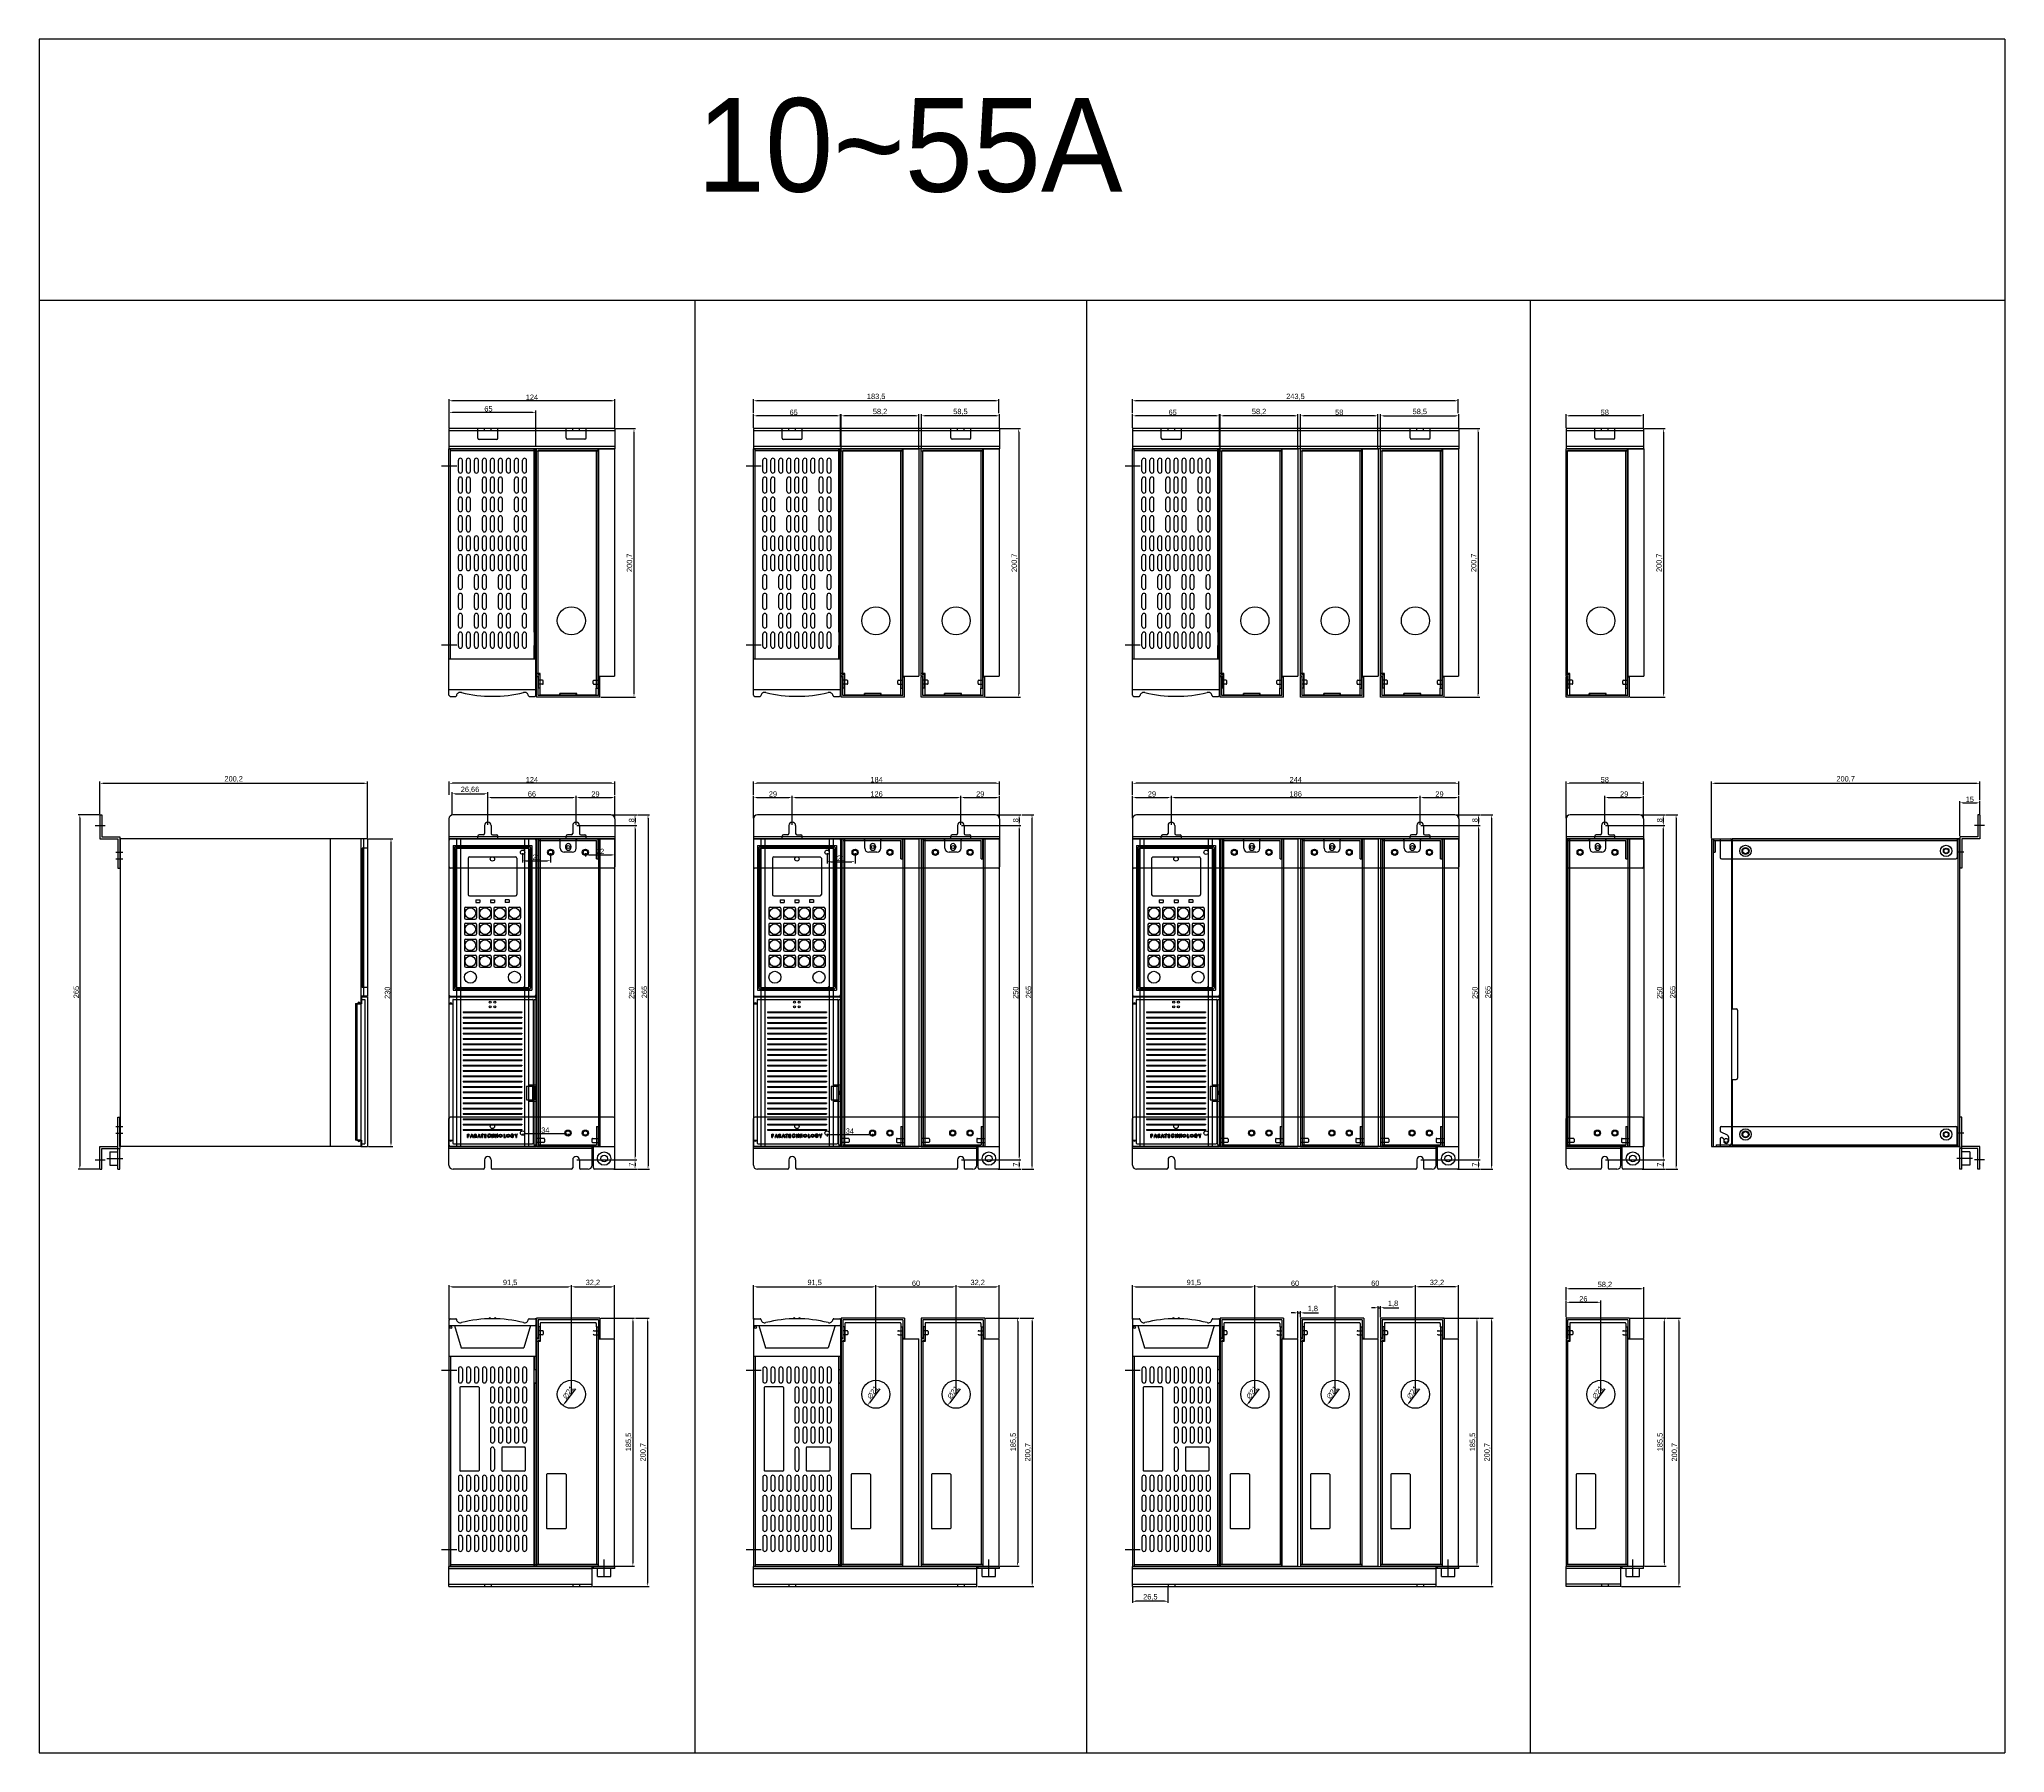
# Model space of a CAD drawing. Header units: millimetres. Extents: x 5090 to 6560, y -3118 to -1837.
import ezdxf

# ---------------------------------------------------------------- set-up
doc = ezdxf.new("R2010")
doc.units = ezdxf.units.MM
for name, color, linetype in [('CASE', 7, 'Continuous'), ('CASE BRACKET', 7, 'Continuous'), ('CASE COVER', 7, 'Continuous'), ('KEYPAD', 1, 'Continuous'), ('PCB BASE', 7, 'Continuous'), ('PCB BODY', 7, 'Continuous'), ('PCB COVER', 7, 'Continuous'), ('방열판', 7, 'Continuous')]:
    doc.layers.add(name, color=color, linetype=linetype)
doc.dimstyles.get("Standard").update_dxf_attribs({"dimtxt": 4, "dimasz": 2, "dimexe": 0.4, "dimexo": 0.9, "dimgap": 0.9, "dimtad": 1, "dimdsep": 46, "dimtxsty": 'Standard', "dimcen": 0.09, "dimclrd": 6, "dimclre": 6, "dimclrt": 4, "dimadec": 0, "dimazin": 2, "dimtfac": 1, "dimtofl": 0, "dimtmove": 0, "dimatfit": 3, "dimfxl": 1, "dimtolj": 1, "dimtzin": 0, "dimarcsym": 0})

# ---------------------------------------------------------------- blocks, each defined once
blk = doc.blocks.new('*D136')
at = {"color": 6, "lineweight": -2, "transparency": 16777216}
blk.add_line((6261, -2845.7), (6253.1, -2856.2), dxfattribs=at)
at = {"color": 6, "transparency": 16777216}
blk.add_solid([(6252.8, -2855.9), (6253.4, -2856.4), (6251.6, -2858.2)], dxfattribs=at)
at = {"layer": 'Defpoints', "color": 0, "transparency": 16777216}
for p in [(6264.2, -2841.4), (6251.6, -2858.2)]:
    blk.add_point(p, dxfattribs=at)
at = {"color": 1, "transparency": 16777216, "insert": (6255.7, -2848.4), "char_height": 4, "attachment_point": 5, "rotation": 53.0545}
blk.add_mtext('∅21', dxfattribs=at)
blk = doc.blocks.new('*D137')
at = {"color": 6, "lineweight": -2, "transparency": 16777216}
for p, q in [((6526.3, -2432.3), (6526.3, -2406.3)), ((6528.8, -2407.5), (6538.8, -2407.5)), ((6541.3, -2415.9), (6541.3, -2406.3))]:
    blk.add_line(p, q, dxfattribs=at)
at = {"color": 6, "transparency": 16777216}
for points in [[(6528.8, -2407.1), (6528.8, -2407.9), (6526.3, -2407.5)], [(6538.8, -2407.1), (6538.8, -2407.9), (6541.3, -2407.5)]]:
    blk.add_solid(points, dxfattribs=at)
at = {"layer": 'Defpoints', "color": 0, "transparency": 16777216}
for p in [(6541.3, -2407.5), (6541.3, -2416.5), (6526.3, -2432.9)]:
    blk.add_point(p, dxfattribs=at)
at = {"color": 1, "transparency": 16777216, "insert": (6533.8, -2404.9), "char_height": 4, "attachment_point": 5}
blk.add_mtext('15', dxfattribs=at)
blk = doc.blocks.new('*D60')
at = {"color": 6, "lineweight": -2, "transparency": 16777216}
for p, q in [((5396.7, -2127.1), (5396.7, -2114.2)), ((5459.2, -2115.5), (5399.2, -2115.5)), ((5461.7, -2140.5), (5461.7, -2114.2))]:
    blk.add_line(p, q, dxfattribs=at)
at = {"color": 6, "transparency": 16777216}
for points in [[(5399.2, -2115.1), (5399.2, -2115.9), (5396.7, -2115.5)], [(5459.2, -2115.1), (5459.2, -2115.9), (5461.7, -2115.5)]]:
    blk.add_solid(points, dxfattribs=at)
at = {"layer": 'Defpoints', "color": 0, "transparency": 16777216}
for p in [(5396.7, -2115.5), (5396.7, -2127.7), (5461.7, -2141.1)]:
    blk.add_point(p, dxfattribs=at)
at = {"color": 1, "transparency": 16777216, "insert": (5426.2, -2112.9), "char_height": 4, "attachment_point": 5}
blk.add_mtext('65', dxfattribs=at)
blk = doc.blocks.new('*D87')
at = {"color": 6, "lineweight": -2, "transparency": 16777216}
for p, q in [((5624.4, -2127.1), (5624.4, -2116.9)), ((5686.9, -2118.1), (5626.9, -2118.1)), ((5689.4, -2140.5), (5689.4, -2116.9))]:
    blk.add_line(p, q, dxfattribs=at)
at = {"color": 6, "transparency": 16777216}
for points in [[(5626.9, -2117.7), (5626.9, -2118.5), (5624.4, -2118.1)], [(5686.9, -2117.7), (5686.9, -2118.5), (5689.4, -2118.1)]]:
    blk.add_solid(points, dxfattribs=at)
at = {"layer": 'Defpoints', "color": 0, "transparency": 16777216}
for p in [(5624.4, -2118.1), (5624.4, -2127.7), (5689.4, -2141.1)]:
    blk.add_point(p, dxfattribs=at)
at = {"color": 1, "transparency": 16777216, "insert": (5654.4, -2115.5), "char_height": 4, "attachment_point": 5}
blk.add_mtext('65', dxfattribs=at)
blk = doc.blocks.new('*D55')
at = {"color": 6, "lineweight": -2, "transparency": 16777216}
for p, q in [((5907.8, -2127.1), (5907.8, -2116.9)), ((5970.3, -2118.1), (5910.3, -2118.1)), ((5972.8, -2140.5), (5972.8, -2116.9))]:
    blk.add_line(p, q, dxfattribs=at)
at = {"color": 6, "transparency": 16777216}
for points in [[(5910.3, -2117.7), (5910.3, -2118.5), (5907.8, -2118.1)], [(5970.3, -2117.7), (5970.3, -2118.5), (5972.8, -2118.1)]]:
    blk.add_solid(points, dxfattribs=at)
at = {"layer": 'Defpoints', "color": 0, "transparency": 16777216}
for p in [(5907.8, -2118.1), (5907.8, -2127.7), (5972.8, -2141.1)]:
    blk.add_point(p, dxfattribs=at)
at = {"color": 1, "transparency": 16777216, "insert": (5937.8, -2115.5), "char_height": 4, "attachment_point": 5}
blk.add_mtext('65', dxfattribs=at)
blk = doc.blocks.new('*D149')
at = {"color": 6, "lineweight": -2, "transparency": 16777216}
blk.add_line((6122.4, -2845.7), (6114.5, -2856.2), dxfattribs=at)
at = {"color": 6, "transparency": 16777216}
blk.add_solid([(6114.2, -2855.9), (6114.8, -2856.4), (6113, -2858.2)], dxfattribs=at)
at = {"layer": 'Defpoints', "color": 0, "transparency": 16777216}
for p in [(6125.6, -2841.4), (6113, -2858.2)]:
    blk.add_point(p, dxfattribs=at)
at = {"color": 1, "transparency": 16777216, "insert": (6117.1, -2848.4), "char_height": 4, "attachment_point": 5, "rotation": 53.0545}
blk.add_mtext('∅21', dxfattribs=at)
blk = doc.blocks.new('*D150')
at = {"color": 6, "lineweight": -2, "transparency": 16777216}
blk.add_line((6062.4, -2845.7), (6054.5, -2856.2), dxfattribs=at)
at = {"color": 6, "transparency": 16777216}
blk.add_solid([(6054.2, -2855.9), (6054.8, -2856.4), (6053, -2858.2)], dxfattribs=at)
at = {"layer": 'Defpoints', "color": 0, "transparency": 16777216}
for p in [(6065.6, -2841.4), (6053, -2858.2)]:
    blk.add_point(p, dxfattribs=at)
at = {"color": 1, "transparency": 16777216, "insert": (6057.1, -2848.4), "char_height": 4, "attachment_point": 5, "rotation": 53.0545}
blk.add_mtext('∅21', dxfattribs=at)
blk = doc.blocks.new('*D151')
at = {"color": 6, "lineweight": -2, "transparency": 16777216}
blk.add_line((6002.4, -2845.7), (5994.5, -2856.2), dxfattribs=at)
at = {"color": 6, "transparency": 16777216}
blk.add_solid([(5994.2, -2855.9), (5994.8, -2856.4), (5993, -2858.2)], dxfattribs=at)
at = {"layer": 'Defpoints', "color": 0, "transparency": 16777216}
for p in [(6005.6, -2841.4), (5993, -2858.2)]:
    blk.add_point(p, dxfattribs=at)
at = {"color": 1, "transparency": 16777216, "insert": (5997.1, -2848.4), "char_height": 4, "attachment_point": 5, "rotation": 53.0545}
blk.add_mtext('∅21', dxfattribs=at)
blk = doc.blocks.new('*D152')
at = {"color": 6, "lineweight": -2, "transparency": 16777216}
blk.add_line((5778.9, -2845.7), (5771.1, -2856.2), dxfattribs=at)
at = {"color": 6, "transparency": 16777216}
blk.add_solid([(5770.7, -2855.9), (5771.4, -2856.4), (5769.5, -2858.2)], dxfattribs=at)
at = {"layer": 'Defpoints', "color": 0, "transparency": 16777216}
for p in [(5782.2, -2841.4), (5769.5, -2858.2)]:
    blk.add_point(p, dxfattribs=at)
at = {"color": 1, "transparency": 16777216, "insert": (5773.6, -2848.4), "char_height": 4, "attachment_point": 5, "rotation": 53.0545}
blk.add_mtext('∅21', dxfattribs=at)
blk = doc.blocks.new('*D158')
at = {"color": 6, "lineweight": -2, "transparency": 16777216}
blk.add_line((5718.9, -2845.7), (5711.1, -2856.2), dxfattribs=at)
at = {"color": 6, "transparency": 16777216}
blk.add_solid([(5710.7, -2855.9), (5711.4, -2856.4), (5709.5, -2858.2)], dxfattribs=at)
at = {"layer": 'Defpoints', "color": 0, "transparency": 16777216}
for p in [(5722.2, -2841.4), (5709.5, -2858.2)]:
    blk.add_point(p, dxfattribs=at)
at = {"color": 1, "transparency": 16777216, "insert": (5713.6, -2848.4), "char_height": 4, "attachment_point": 5, "rotation": 53.0545}
blk.add_mtext('∅21', dxfattribs=at)
blk = doc.blocks.new('*D159')
at = {"color": 6, "lineweight": -2, "transparency": 16777216}
blk.add_line((5491.2, -2845.7), (5483.4, -2856.2), dxfattribs=at)
at = {"color": 6, "transparency": 16777216}
blk.add_solid([(5483, -2855.9), (5483.7, -2856.4), (5481.9, -2858.2)], dxfattribs=at)
at = {"layer": 'Defpoints', "color": 0, "transparency": 16777216}
for p in [(5494.5, -2841.4), (5481.9, -2858.2)]:
    blk.add_point(p, dxfattribs=at)
at = {"color": 1, "transparency": 16777216, "insert": (5486, -2848.4), "char_height": 4, "attachment_point": 5, "rotation": 53.0545}
blk.add_mtext('∅21', dxfattribs=at)
blk = doc.blocks.new('*D160')
at = {"color": 6, "lineweight": -2, "transparency": 16777216}
for p, q in [((5498.7, -2445.1), (5498.7, -2447.7)), ((5501.2, -2446.4), (5518.2, -2446.4)), ((5520.7, -2445.1), (5520.7, -2447.7))]:
    blk.add_line(p, q, dxfattribs=at)
at = {"color": 6, "transparency": 16777216}
for points in [[(5501.2, -2446), (5501.2, -2446.9), (5498.7, -2446.4)], [(5518.2, -2446), (5518.2, -2446.9), (5520.7, -2446.4)]]:
    blk.add_solid(points, dxfattribs=at)
at = {"layer": 'Defpoints', "color": 0, "transparency": 16777216}
for p in [(5498.7, -2444.5), (5520.7, -2444.5), (5520.7, -2446.4)]:
    blk.add_point(p, dxfattribs=at)
at = {"color": 1, "transparency": 16777216, "insert": (5509.7, -2443.8), "char_height": 4, "attachment_point": 5}
blk.add_mtext('22', dxfattribs=at)
blk = doc.blocks.new('*D161')
at = {"color": 6, "lineweight": -2, "transparency": 16777216}
for p, q in [((5399, -2415.9), (5399, -2399.5)), ((5401.5, -2400.7), (5423.2, -2400.7)), ((5425.7, -2423.9), (5425.7, -2399.5))]:
    blk.add_line(p, q, dxfattribs=at)
at = {"color": 6, "transparency": 16777216}
for points in [[(5401.5, -2400.3), (5401.5, -2401.1), (5399, -2400.7)], [(5423.2, -2400.3), (5423.2, -2401.1), (5425.7, -2400.7)]]:
    blk.add_solid(points, dxfattribs=at)
at = {"layer": 'Defpoints', "color": 0, "transparency": 16777216}
for p in [(5425.7, -2400.7), (5399, -2416.6), (5425.7, -2424.5)]:
    blk.add_point(p, dxfattribs=at)
at = {"color": 1, "transparency": 16777216, "insert": (5412.4, -2397.8), "char_height": 4, "attachment_point": 5}
blk.add_mtext('26,66', dxfattribs=at)
blk = doc.blocks.new('*D162')
at = {"color": 6, "lineweight": -2, "transparency": 16777216}
for p, q in [((5425.7, -2423.9), (5425.7, -2402.2)), ((5428.2, -2403.5), (5489.2, -2403.5)), ((5491.7, -2423.9), (5491.7, -2402.2))]:
    blk.add_line(p, q, dxfattribs=at)
at = {"color": 6, "transparency": 16777216}
for points in [[(5428.2, -2403.1), (5428.2, -2403.9), (5425.7, -2403.5)], [(5489.2, -2403.1), (5489.2, -2403.9), (5491.7, -2403.5)]]:
    blk.add_solid(points, dxfattribs=at)
at = {"layer": 'Defpoints', "color": 0, "transparency": 16777216}
for p in [(5491.7, -2403.5), (5425.7, -2424.5), (5491.7, -2424.5)]:
    blk.add_point(p, dxfattribs=at)
at = {"color": 1, "transparency": 16777216, "insert": (5458.7, -2400.9), "char_height": 4, "attachment_point": 5}
blk.add_mtext('66', dxfattribs=at)
blk = doc.blocks.new('*D163')
at = {"color": 6, "lineweight": -2, "transparency": 16777216}
for p, q in [((5491.7, -2423.9), (5491.7, -2402.2)), ((5494.2, -2403.5), (5518.2, -2403.5)), ((5520.7, -2418.9), (5520.7, -2402.2))]:
    blk.add_line(p, q, dxfattribs=at)
at = {"color": 6, "transparency": 16777216}
for points in [[(5494.2, -2403.1), (5494.2, -2403.9), (5491.7, -2403.5)], [(5518.2, -2403.1), (5518.2, -2403.9), (5520.7, -2403.5)]]:
    blk.add_solid(points, dxfattribs=at)
at = {"layer": 'Defpoints', "color": 0, "transparency": 16777216}
for p in [(5520.7, -2403.5), (5491.7, -2424.5), (5520.7, -2419.5)]:
    blk.add_point(p, dxfattribs=at)
at = {"color": 1, "transparency": 16777216, "insert": (5506.2, -2400.9), "char_height": 4, "attachment_point": 5}
blk.add_mtext('29', dxfattribs=at)
blk = doc.blocks.new('*D14')
at = {"color": 6, "lineweight": -2, "transparency": 16777216}
for p, q in [((5396.7, -2401.6), (5396.7, -2391.6)), ((5518.2, -2392.9), (5399.2, -2392.9)), ((5520.7, -2401.6), (5520.7, -2391.6))]:
    blk.add_line(p, q, dxfattribs=at)
at = {"color": 6, "transparency": 16777216}
for points in [[(5399.2, -2392.5), (5399.2, -2393.3), (5396.7, -2392.9)], [(5518.2, -2392.5), (5518.2, -2393.3), (5520.7, -2392.9)]]:
    blk.add_solid(points, dxfattribs=at)
at = {"layer": 'Defpoints', "color": 0, "transparency": 16777216}
for p in [(5396.7, -2392.9), (5396.7, -2402.2), (5520.7, -2402.2)]:
    blk.add_point(p, dxfattribs=at)
at = {"color": 1, "transparency": 16777216, "insert": (5458.7, -2390.2), "char_height": 4, "attachment_point": 5}
blk.add_mtext('124', dxfattribs=at)
blk = doc.blocks.new('*D164')
at = {"color": 6, "lineweight": -2, "transparency": 16777216}
for p, q in [((5624.4, -2418.9), (5624.4, -2402.2)), ((5626.9, -2403.5), (5650.9, -2403.5)), ((5653.4, -2423.9), (5653.4, -2402.2))]:
    blk.add_line(p, q, dxfattribs=at)
at = {"color": 6, "transparency": 16777216}
for points in [[(5626.9, -2403.1), (5626.9, -2403.9), (5624.4, -2403.5)], [(5650.9, -2403.1), (5650.9, -2403.9), (5653.4, -2403.5)]]:
    blk.add_solid(points, dxfattribs=at)
at = {"layer": 'Defpoints', "color": 0, "transparency": 16777216}
for p in [(5653.4, -2403.5), (5624.4, -2419.5), (5653.4, -2424.5)]:
    blk.add_point(p, dxfattribs=at)
at = {"color": 1, "transparency": 16777216, "insert": (5638.9, -2400.9), "char_height": 4, "attachment_point": 5}
blk.add_mtext('29', dxfattribs=at)
blk = doc.blocks.new('*D165')
at = {"color": 6, "lineweight": -2, "transparency": 16777216}
for p, q in [((5653.4, -2423.9), (5653.4, -2402.2)), ((5655.9, -2403.5), (5776.9, -2403.5)), ((5779.4, -2423.9), (5779.4, -2402.2))]:
    blk.add_line(p, q, dxfattribs=at)
at = {"color": 6, "transparency": 16777216}
for points in [[(5655.9, -2403.1), (5655.9, -2403.9), (5653.4, -2403.5)], [(5776.9, -2403.1), (5776.9, -2403.9), (5779.4, -2403.5)]]:
    blk.add_solid(points, dxfattribs=at)
at = {"layer": 'Defpoints', "color": 0, "transparency": 16777216}
for p in [(5779.4, -2403.5), (5653.4, -2424.5), (5779.4, -2424.5)]:
    blk.add_point(p, dxfattribs=at)
at = {"color": 1, "transparency": 16777216, "insert": (5716.4, -2400.9), "char_height": 4, "attachment_point": 5}
blk.add_mtext('126', dxfattribs=at)
blk = doc.blocks.new('*D15')
at = {"color": 6, "lineweight": -2, "transparency": 16777216}
for p, q in [((5779.4, -2423.9), (5779.4, -2402.2)), ((5781.9, -2403.5), (5805.9, -2403.5)), ((5808.4, -2418.9), (5808.4, -2402.2))]:
    blk.add_line(p, q, dxfattribs=at)
at = {"color": 6, "transparency": 16777216}
for points in [[(5781.9, -2403.1), (5781.9, -2403.9), (5779.4, -2403.5)], [(5805.9, -2403.1), (5805.9, -2403.9), (5808.4, -2403.5)]]:
    blk.add_solid(points, dxfattribs=at)
at = {"layer": 'Defpoints', "color": 0, "transparency": 16777216}
for p in [(5808.4, -2403.5), (5779.4, -2424.5), (5808.4, -2419.5)]:
    blk.add_point(p, dxfattribs=at)
at = {"color": 1, "transparency": 16777216, "insert": (5793.9, -2400.9), "char_height": 4, "attachment_point": 5}
blk.add_mtext('29', dxfattribs=at)
blk = doc.blocks.new('*D16')
at = {"color": 6, "lineweight": -2, "transparency": 16777216}
for p, q in [((5624.4, -2401.6), (5624.4, -2391.6)), ((5805.9, -2392.9), (5626.9, -2392.9)), ((5808.4, -2401.6), (5808.4, -2391.6))]:
    blk.add_line(p, q, dxfattribs=at)
at = {"color": 6, "transparency": 16777216}
for points in [[(5626.9, -2392.5), (5626.9, -2393.3), (5624.4, -2392.9)], [(5805.9, -2392.5), (5805.9, -2393.3), (5808.4, -2392.9)]]:
    blk.add_solid(points, dxfattribs=at)
at = {"layer": 'Defpoints', "color": 0, "transparency": 16777216}
for p in [(5624.4, -2392.9), (5624.4, -2402.2), (5808.4, -2402.2)]:
    blk.add_point(p, dxfattribs=at)
at = {"color": 1, "transparency": 16777216, "insert": (5716.4, -2390.2), "char_height": 4, "attachment_point": 5}
blk.add_mtext('184', dxfattribs=at)
blk = doc.blocks.new('*D17')
at = {"color": 6, "lineweight": -2, "transparency": 16777216}
for p, q in [((5907.8, -2418.9), (5907.8, -2402.2)), ((5910.3, -2403.5), (5934.3, -2403.5)), ((5936.8, -2423.9), (5936.8, -2402.2))]:
    blk.add_line(p, q, dxfattribs=at)
at = {"color": 6, "transparency": 16777216}
for points in [[(5910.3, -2403.1), (5910.3, -2403.9), (5907.8, -2403.5)], [(5934.3, -2403.1), (5934.3, -2403.9), (5936.8, -2403.5)]]:
    blk.add_solid(points, dxfattribs=at)
at = {"layer": 'Defpoints', "color": 0, "transparency": 16777216}
for p in [(5936.8, -2403.5), (5907.8, -2419.5), (5936.8, -2424.5)]:
    blk.add_point(p, dxfattribs=at)
at = {"color": 1, "transparency": 16777216, "insert": (5922.3, -2400.9), "char_height": 4, "attachment_point": 5}
blk.add_mtext('29', dxfattribs=at)
blk = doc.blocks.new('*D18')
at = {"color": 6, "lineweight": -2, "transparency": 16777216}
for p, q in [((5936.8, -2423.9), (5936.8, -2402.2)), ((5939.3, -2403.5), (6120.3, -2403.5)), ((6122.8, -2423.9), (6122.8, -2402.2))]:
    blk.add_line(p, q, dxfattribs=at)
at = {"color": 6, "transparency": 16777216}
for points in [[(5939.3, -2403.1), (5939.3, -2403.9), (5936.8, -2403.5)], [(6120.3, -2403.1), (6120.3, -2403.9), (6122.8, -2403.5)]]:
    blk.add_solid(points, dxfattribs=at)
at = {"layer": 'Defpoints', "color": 0, "transparency": 16777216}
for p in [(6122.8, -2403.5), (5936.8, -2424.5), (6122.8, -2424.5)]:
    blk.add_point(p, dxfattribs=at)
at = {"color": 1, "transparency": 16777216, "insert": (6029.8, -2400.9), "char_height": 4, "attachment_point": 5}
blk.add_mtext('186', dxfattribs=at)
blk = doc.blocks.new('*D19')
at = {"color": 6, "lineweight": -2, "transparency": 16777216}
for p, q in [((6122.8, -2423.9), (6122.8, -2402.2)), ((6125.3, -2403.5), (6149.3, -2403.5)), ((6151.8, -2418.9), (6151.8, -2402.2))]:
    blk.add_line(p, q, dxfattribs=at)
at = {"color": 6, "transparency": 16777216}
for points in [[(6125.3, -2403.1), (6125.3, -2403.9), (6122.8, -2403.5)], [(6149.3, -2403.1), (6149.3, -2403.9), (6151.8, -2403.5)]]:
    blk.add_solid(points, dxfattribs=at)
at = {"layer": 'Defpoints', "color": 0, "transparency": 16777216}
for p in [(6151.8, -2403.5), (6122.8, -2424.5), (6151.8, -2419.5)]:
    blk.add_point(p, dxfattribs=at)
at = {"color": 1, "transparency": 16777216, "insert": (6137.3, -2400.9), "char_height": 4, "attachment_point": 5}
blk.add_mtext('29', dxfattribs=at)
blk = doc.blocks.new('*D20')
at = {"color": 6, "lineweight": -2, "transparency": 16777216}
for p, q in [((5907.8, -2401.6), (5907.8, -2391.6)), ((6149.3, -2392.9), (5910.3, -2392.9)), ((6151.8, -2401.6), (6151.8, -2391.6))]:
    blk.add_line(p, q, dxfattribs=at)
at = {"color": 6, "transparency": 16777216}
for points in [[(5910.3, -2392.5), (5910.3, -2393.3), (5907.8, -2392.9)], [(6149.3, -2392.5), (6149.3, -2393.3), (6151.8, -2392.9)]]:
    blk.add_solid(points, dxfattribs=at)
at = {"layer": 'Defpoints', "color": 0, "transparency": 16777216}
for p in [(5907.8, -2392.9), (5907.8, -2402.2), (6151.8, -2402.2)]:
    blk.add_point(p, dxfattribs=at)
at = {"color": 1, "transparency": 16777216, "insert": (6029.8, -2390.2), "char_height": 4, "attachment_point": 5}
blk.add_mtext('244', dxfattribs=at)
blk = doc.blocks.new('*D21')
at = {"color": 6, "lineweight": -2, "transparency": 16777216}
for p, q in [((6123.4, -2424.5), (6167.7, -2424.5)), ((6149.4, -2416.5), (6167.7, -2416.5)), ((6166.5, -2419), (6166.5, -2422))]:
    blk.add_line(p, q, dxfattribs=at)
at = {"color": 6, "transparency": 16777216}
for points in [[(6166, -2419), (6166.9, -2419), (6166.5, -2416.5)], [(6166, -2422), (6166.9, -2422), (6166.5, -2424.5)]]:
    blk.add_solid(points, dxfattribs=at)
at = {"layer": 'Defpoints', "color": 0, "transparency": 16777216}
for p in [(6122.8, -2424.5), (6148.8, -2416.5), (6166.5, -2424.5)]:
    blk.add_point(p, dxfattribs=at)
at = {"color": 1, "transparency": 16777216, "insert": (6163.8, -2420.5), "char_height": 4, "attachment_point": 5, "rotation": 90}
blk.add_mtext('8', dxfattribs=at)
blk = doc.blocks.new('*D22')
at = {"color": 6, "lineweight": -2, "transparency": 16777216}
for p, q in [((6123.4, -2424.5), (6167.7, -2424.5)), ((6166.5, -2427), (6166.5, -2672)), ((6123.4, -2674.5), (6167.7, -2674.5))]:
    blk.add_line(p, q, dxfattribs=at)
at = {"color": 6, "transparency": 16777216}
for points in [[(6166, -2427), (6166.9, -2427), (6166.5, -2424.5)], [(6166, -2672), (6166.9, -2672), (6166.5, -2674.5)]]:
    blk.add_solid(points, dxfattribs=at)
at = {"layer": 'Defpoints', "color": 0, "transparency": 16777216}
for p in [(6122.8, -2424.5), (6122.8, -2674.5), (6166.5, -2674.5)]:
    blk.add_point(p, dxfattribs=at)
at = {"color": 1, "transparency": 16777216, "insert": (6163.8, -2549.5), "char_height": 4, "attachment_point": 5, "rotation": 90}
blk.add_mtext('250', dxfattribs=at)
blk = doc.blocks.new('*D23')
at = {"color": 6, "lineweight": -2, "transparency": 16777216}
for p, q in [((6123.4, -2674.5), (6167.7, -2674.5)), ((6150.9, -2681.5), (6167.7, -2681.5)), ((6166.5, -2677), (6166.5, -2679))]:
    blk.add_line(p, q, dxfattribs=at)
at = {"color": 6, "transparency": 16777216}
for points in [[(6166, -2677), (6166.9, -2677), (6166.5, -2674.5)], [(6166, -2679), (6166.9, -2679), (6166.5, -2681.5)]]:
    blk.add_solid(points, dxfattribs=at)
at = {"layer": 'Defpoints', "color": 0, "transparency": 16777216}
for p in [(6122.8, -2674.5), (6150.3, -2681.5), (6166.5, -2681.5)]:
    blk.add_point(p, dxfattribs=at)
at = {"color": 1, "transparency": 16777216, "insert": (6163.8, -2678), "char_height": 4, "attachment_point": 5, "rotation": 90}
blk.add_mtext('7', dxfattribs=at)
blk = doc.blocks.new('*D24')
at = {"color": 6, "lineweight": -2, "transparency": 16777216}
for p, q in [((6168.3, -2416.5), (6177.3, -2416.5)), ((6176.1, -2419), (6176.1, -2679)), ((6168.3, -2681.5), (6177.3, -2681.5))]:
    blk.add_line(p, q, dxfattribs=at)
at = {"color": 6, "transparency": 16777216}
for points in [[(6175.7, -2419), (6176.5, -2419), (6176.1, -2416.5)], [(6175.7, -2679), (6176.5, -2679), (6176.1, -2681.5)]]:
    blk.add_solid(points, dxfattribs=at)
at = {"layer": 'Defpoints', "color": 0, "transparency": 16777216}
for p in [(6167.7, -2416.5), (6167.7, -2681.5), (6176.1, -2681.5)]:
    blk.add_point(p, dxfattribs=at)
at = {"color": 1, "transparency": 16777216, "insert": (6173.5, -2549), "char_height": 4, "attachment_point": 5, "rotation": 90}
blk.add_mtext('265', dxfattribs=at)
blk = doc.blocks.new('*D166')
at = {"color": 6, "lineweight": -2, "transparency": 16777216}
for p, q in [((6260.9, -2423.9), (6260.9, -2402.2)), ((6263.4, -2403.5), (6287.4, -2403.5)), ((6289.9, -2418.9), (6289.9, -2402.2))]:
    blk.add_line(p, q, dxfattribs=at)
at = {"color": 6, "transparency": 16777216}
for points in [[(6263.4, -2403.1), (6263.4, -2403.9), (6260.9, -2403.5)], [(6287.4, -2403.1), (6287.4, -2403.9), (6289.9, -2403.5)]]:
    blk.add_solid(points, dxfattribs=at)
at = {"layer": 'Defpoints', "color": 0, "transparency": 16777216}
for p in [(6289.9, -2403.5), (6260.9, -2424.5), (6289.9, -2419.5)]:
    blk.add_point(p, dxfattribs=at)
at = {"color": 1, "transparency": 16777216, "insert": (6275.4, -2400.9), "char_height": 4, "attachment_point": 5}
blk.add_mtext('29', dxfattribs=at)
blk = doc.blocks.new('*D167')
at = {"color": 6, "lineweight": -2, "transparency": 16777216}
for p, q in [((6231.9, -2418.9), (6231.9, -2391.6)), ((6287.4, -2392.9), (6234.4, -2392.9)), ((6289.9, -2401.6), (6289.9, -2391.6))]:
    blk.add_line(p, q, dxfattribs=at)
at = {"color": 6, "transparency": 16777216}
for points in [[(6234.4, -2392.5), (6234.4, -2393.3), (6231.9, -2392.9)], [(6287.4, -2392.5), (6287.4, -2393.3), (6289.9, -2392.9)]]:
    blk.add_solid(points, dxfattribs=at)
at = {"layer": 'Defpoints', "color": 0, "transparency": 16777216}
for p in [(6231.9, -2392.9), (6289.9, -2402.2), (6231.9, -2419.5)]:
    blk.add_point(p, dxfattribs=at)
at = {"color": 1, "transparency": 16777216, "insert": (6260.9, -2390.2), "char_height": 4, "attachment_point": 5}
blk.add_mtext('58', dxfattribs=at)
blk = doc.blocks.new('*D168')
at = {"color": 6, "lineweight": -2, "transparency": 16777216}
for p, q in [((6340.6, -2433.9), (6340.6, -2391.6)), ((6343.1, -2392.9), (6538.8, -2392.9)), ((6541.3, -2405.6), (6541.3, -2391.6))]:
    blk.add_line(p, q, dxfattribs=at)
at = {"color": 6, "transparency": 16777216}
for points in [[(6343.1, -2392.5), (6343.1, -2393.3), (6340.6, -2392.9)], [(6538.8, -2392.5), (6538.8, -2393.3), (6541.3, -2392.9)]]:
    blk.add_solid(points, dxfattribs=at)
at = {"layer": 'Defpoints', "color": 0, "transparency": 16777216}
for p in [(6541.3, -2392.9), (6541.3, -2406.3), (6340.6, -2434.5)]:
    blk.add_point(p, dxfattribs=at)
at = {"color": 1, "transparency": 16777216, "insert": (6441, -2389.9), "char_height": 4, "attachment_point": 5}
blk.add_mtext('200,7', dxfattribs=at)
blk = doc.blocks.new('*D25')
at = {"color": 6, "lineweight": -2, "transparency": 16777216}
for p, q in [((5780, -2424.5), (5824.3, -2424.5)), ((5806.1, -2416.5), (5824.3, -2416.5)), ((5823, -2419), (5823, -2422))]:
    blk.add_line(p, q, dxfattribs=at)
at = {"color": 6, "transparency": 16777216}
for points in [[(5822.6, -2419), (5823.4, -2419), (5823, -2416.5)], [(5822.6, -2422), (5823.4, -2422), (5823, -2424.5)]]:
    blk.add_solid(points, dxfattribs=at)
at = {"layer": 'Defpoints', "color": 0, "transparency": 16777216}
for p in [(5779.4, -2424.5), (5805.5, -2416.5), (5823, -2424.5)]:
    blk.add_point(p, dxfattribs=at)
at = {"color": 1, "transparency": 16777216, "insert": (5820.4, -2420.5), "char_height": 4, "attachment_point": 5, "rotation": 90}
blk.add_mtext('8', dxfattribs=at)
blk = doc.blocks.new('*D26')
at = {"color": 6, "lineweight": -2, "transparency": 16777216}
for p, q in [((5780, -2424.5), (5824.3, -2424.5)), ((5823, -2427), (5823, -2672)), ((5780, -2674.5), (5824.3, -2674.5))]:
    blk.add_line(p, q, dxfattribs=at)
at = {"color": 6, "transparency": 16777216}
for points in [[(5822.6, -2427), (5823.4, -2427), (5823, -2424.5)], [(5822.6, -2672), (5823.4, -2672), (5823, -2674.5)]]:
    blk.add_solid(points, dxfattribs=at)
at = {"layer": 'Defpoints', "color": 0, "transparency": 16777216}
for p in [(5779.4, -2424.5), (5779.4, -2674.5), (5823, -2674.5)]:
    blk.add_point(p, dxfattribs=at)
at = {"color": 1, "transparency": 16777216, "insert": (5820.4, -2549.5), "char_height": 4, "attachment_point": 5, "rotation": 90}
blk.add_mtext('250', dxfattribs=at)
blk = doc.blocks.new('*D27')
at = {"color": 6, "lineweight": -2, "transparency": 16777216}
for p, q in [((5780, -2674.5), (5824.3, -2674.5)), ((5807.5, -2681.5), (5824.3, -2681.5)), ((5823, -2677), (5823, -2679))]:
    blk.add_line(p, q, dxfattribs=at)
at = {"color": 6, "transparency": 16777216}
for points in [[(5822.6, -2677), (5823.4, -2677), (5823, -2674.5)], [(5822.6, -2679), (5823.4, -2679), (5823, -2681.5)]]:
    blk.add_solid(points, dxfattribs=at)
at = {"layer": 'Defpoints', "color": 0, "transparency": 16777216}
for p in [(5779.4, -2674.5), (5806.9, -2681.5), (5823, -2681.5)]:
    blk.add_point(p, dxfattribs=at)
at = {"color": 1, "transparency": 16777216, "insert": (5820.4, -2678), "char_height": 4, "attachment_point": 5, "rotation": 90}
blk.add_mtext('7', dxfattribs=at)
blk = doc.blocks.new('*D28')
at = {"color": 6, "lineweight": -2, "transparency": 16777216}
for p, q in [((5824.9, -2416.5), (5833.9, -2416.5)), ((5832.6, -2419), (5832.6, -2679)), ((5824.9, -2681.5), (5833.9, -2681.5))]:
    blk.add_line(p, q, dxfattribs=at)
at = {"color": 6, "transparency": 16777216}
for points in [[(5832.2, -2419), (5833.1, -2419), (5832.6, -2416.5)], [(5832.2, -2679), (5833.1, -2679), (5832.6, -2681.5)]]:
    blk.add_solid(points, dxfattribs=at)
at = {"layer": 'Defpoints', "color": 0, "transparency": 16777216}
for p in [(5824.3, -2416.5), (5824.3, -2681.5), (5832.6, -2681.5)]:
    blk.add_point(p, dxfattribs=at)
at = {"color": 1, "transparency": 16777216, "insert": (5830, -2549), "char_height": 4, "attachment_point": 5, "rotation": 90}
blk.add_mtext('265', dxfattribs=at)
blk = doc.blocks.new('*D29')
at = {"color": 6, "lineweight": -2, "transparency": 16777216}
for p, q in [((5492.3, -2424.5), (5537.1, -2424.5)), ((5518.3, -2416.5), (5537.1, -2416.5)), ((5535.8, -2419), (5535.8, -2422))]:
    blk.add_line(p, q, dxfattribs=at)
at = {"color": 6, "transparency": 16777216}
for points in [[(5535.4, -2419), (5536.2, -2419), (5535.8, -2416.5)], [(5535.4, -2422), (5536.2, -2422), (5535.8, -2424.5)]]:
    blk.add_solid(points, dxfattribs=at)
at = {"layer": 'Defpoints', "color": 0, "transparency": 16777216}
for p in [(5491.7, -2424.5), (5517.7, -2416.5), (5535.8, -2424.5)]:
    blk.add_point(p, dxfattribs=at)
at = {"color": 1, "transparency": 16777216, "insert": (5533.2, -2420.5), "char_height": 4, "attachment_point": 5, "rotation": 90}
blk.add_mtext('8', dxfattribs=at)
blk = doc.blocks.new('*D30')
at = {"color": 6, "lineweight": -2, "transparency": 16777216}
for p, q in [((5492.3, -2424.5), (5537.1, -2424.5)), ((5535.8, -2427), (5535.8, -2672)), ((5492.3, -2674.5), (5537.1, -2674.5))]:
    blk.add_line(p, q, dxfattribs=at)
at = {"color": 6, "transparency": 16777216}
for points in [[(5535.4, -2427), (5536.2, -2427), (5535.8, -2424.5)], [(5535.4, -2672), (5536.2, -2672), (5535.8, -2674.5)]]:
    blk.add_solid(points, dxfattribs=at)
at = {"layer": 'Defpoints', "color": 0, "transparency": 16777216}
for p in [(5491.7, -2424.5), (5491.7, -2674.5), (5535.8, -2674.5)]:
    blk.add_point(p, dxfattribs=at)
at = {"color": 1, "transparency": 16777216, "insert": (5533.2, -2549.5), "char_height": 4, "attachment_point": 5, "rotation": 90}
blk.add_mtext('250', dxfattribs=at)
blk = doc.blocks.new('*D31')
at = {"color": 6, "lineweight": -2, "transparency": 16777216}
for p, q in [((5492.3, -2674.5), (5537.1, -2674.5)), ((5520.3, -2681.5), (5537.1, -2681.5)), ((5535.8, -2677), (5535.8, -2679))]:
    blk.add_line(p, q, dxfattribs=at)
at = {"color": 6, "transparency": 16777216}
for points in [[(5535.4, -2677), (5536.2, -2677), (5535.8, -2674.5)], [(5535.4, -2679), (5536.2, -2679), (5535.8, -2681.5)]]:
    blk.add_solid(points, dxfattribs=at)
at = {"layer": 'Defpoints', "color": 0, "transparency": 16777216}
for p in [(5491.7, -2674.5), (5519.7, -2681.5), (5535.8, -2681.5)]:
    blk.add_point(p, dxfattribs=at)
at = {"color": 1, "transparency": 16777216, "insert": (5533.2, -2678), "char_height": 4, "attachment_point": 5, "rotation": 90}
blk.add_mtext('7', dxfattribs=at)
blk = doc.blocks.new('*D32')
at = {"color": 6, "lineweight": -2, "transparency": 16777216}
for p, q in [((5537.7, -2416.5), (5546.7, -2416.5)), ((5545.5, -2419), (5545.5, -2679)), ((5537.7, -2681.5), (5546.7, -2681.5))]:
    blk.add_line(p, q, dxfattribs=at)
at = {"color": 6, "transparency": 16777216}
for points in [[(5545.1, -2419), (5545.9, -2419), (5545.5, -2416.5)], [(5545.1, -2679), (5545.9, -2679), (5545.5, -2681.5)]]:
    blk.add_solid(points, dxfattribs=at)
at = {"layer": 'Defpoints', "color": 0, "transparency": 16777216}
for p in [(5537.1, -2416.5), (5537.1, -2681.5), (5545.5, -2681.5)]:
    blk.add_point(p, dxfattribs=at)
at = {"color": 1, "transparency": 16777216, "insert": (5542.8, -2549), "char_height": 4, "attachment_point": 5, "rotation": 90}
blk.add_mtext('265', dxfattribs=at)
blk = doc.blocks.new('*D169')
at = {"color": 6, "lineweight": -2, "transparency": 16777216}
for p, q in [((5135.6, -2415.9), (5135.6, -2391.6)), ((5138.1, -2392.9), (5333.3, -2392.9)), ((5335.8, -2433.9), (5335.8, -2391.6))]:
    blk.add_line(p, q, dxfattribs=at)
at = {"color": 6, "transparency": 16777216}
for points in [[(5138.1, -2392.5), (5138.1, -2393.3), (5135.6, -2392.9)], [(5333.3, -2392.5), (5333.3, -2393.3), (5335.8, -2392.9)]]:
    blk.add_solid(points, dxfattribs=at)
at = {"layer": 'Defpoints', "color": 0, "transparency": 16777216}
for p in [(5335.8, -2392.9), (5135.6, -2416.5), (5335.8, -2434.5)]:
    blk.add_point(p, dxfattribs=at)
at = {"color": 1, "transparency": 16777216, "insert": (5235.7, -2389.9), "char_height": 4, "attachment_point": 5}
blk.add_mtext('200,2', dxfattribs=at)
blk = doc.blocks.new('*D170')
at = {"color": 6, "lineweight": -2, "transparency": 16777216}
for p, q in [((5336.4, -2434.5), (5354.6, -2434.5)), ((5353.3, -2437), (5353.3, -2662)), ((5336.4, -2664.5), (5354.6, -2664.5))]:
    blk.add_line(p, q, dxfattribs=at)
at = {"color": 6, "transparency": 16777216}
for points in [[(5352.9, -2437), (5353.8, -2437), (5353.3, -2434.5)], [(5352.9, -2662), (5353.8, -2662), (5353.3, -2664.5)]]:
    blk.add_solid(points, dxfattribs=at)
at = {"layer": 'Defpoints', "color": 0, "transparency": 16777216}
for p in [(5335.8, -2434.5), (5335.8, -2664.5), (5353.3, -2664.5)]:
    blk.add_point(p, dxfattribs=at)
at = {"color": 1, "transparency": 16777216, "insert": (5350.7, -2549.5), "char_height": 4, "attachment_point": 5, "rotation": 90}
blk.add_mtext('230', dxfattribs=at)
blk = doc.blocks.new('*D171')
at = {"color": 6, "lineweight": -2, "transparency": 16777216}
for p, q in [((5135, -2416.5), (5119.4, -2416.5)), ((5120.7, -2419), (5120.7, -2679)), ((5135, -2681.5), (5119.4, -2681.5))]:
    blk.add_line(p, q, dxfattribs=at)
at = {"color": 6, "transparency": 16777216}
for points in [[(5120.2, -2419), (5121.1, -2419), (5120.7, -2416.5)], [(5120.2, -2679), (5121.1, -2679), (5120.7, -2681.5)]]:
    blk.add_solid(points, dxfattribs=at)
at = {"layer": 'Defpoints', "color": 0, "transparency": 16777216}
for p in [(5135.6, -2416.5), (5120.7, -2681.5), (5135.6, -2681.5)]:
    blk.add_point(p, dxfattribs=at)
at = {"color": 1, "transparency": 16777216, "insert": (5118, -2549), "char_height": 4, "attachment_point": 5, "rotation": 90}
blk.add_mtext('265', dxfattribs=at)
blk = doc.blocks.new('*D172')
at = {"color": 6, "lineweight": -2, "transparency": 16777216}
for p, q in [((5521.3, -2127.7), (5536.2, -2127.7)), ((5535, -2130.2), (5535, -2325.9)), ((5510.2, -2328.4), (5536.2, -2328.4))]:
    blk.add_line(p, q, dxfattribs=at)
at = {"color": 6, "transparency": 16777216}
for points in [[(5534.6, -2130.2), (5535.4, -2130.2), (5535, -2127.7)], [(5534.6, -2325.9), (5535.4, -2325.9), (5535, -2328.4)]]:
    blk.add_solid(points, dxfattribs=at)
at = {"layer": 'Defpoints', "color": 0, "transparency": 16777216}
for p in [(5520.7, -2127.7), (5509.6, -2328.4), (5535, -2328.4)]:
    blk.add_point(p, dxfattribs=at)
at = {"color": 1, "transparency": 16777216, "insert": (5532, -2228), "char_height": 4, "attachment_point": 5, "rotation": 90}
blk.add_mtext('200,7', dxfattribs=at)
blk = doc.blocks.new('*D173')
at = {"color": 6, "lineweight": -2, "transparency": 16777216}
for p, q in [((5396.7, -2116.2), (5396.7, -2105.6)), ((5518.2, -2106.8), (5399.2, -2106.8)), ((5520.7, -2127.1), (5520.7, -2105.6))]:
    blk.add_line(p, q, dxfattribs=at)
at = {"color": 6, "transparency": 16777216}
for points in [[(5399.2, -2106.4), (5399.2, -2107.3), (5396.7, -2106.8)], [(5518.2, -2106.4), (5518.2, -2107.3), (5520.7, -2106.8)]]:
    blk.add_solid(points, dxfattribs=at)
at = {"layer": 'Defpoints', "color": 0, "transparency": 16777216}
for p in [(5396.7, -2106.8), (5396.7, -2116.9), (5520.7, -2127.7)]:
    blk.add_point(p, dxfattribs=at)
at = {"color": 1, "transparency": 16777216, "insert": (5458.7, -2104.2), "char_height": 4, "attachment_point": 5}
blk.add_mtext('124', dxfattribs=at)
blk = doc.blocks.new('*D174')
at = {"color": 6, "lineweight": -2, "transparency": 16777216}
for p, q in [((5749.9, -2142.3), (5749.9, -2116.9)), ((5805.9, -2118.1), (5752.4, -2118.1)), ((5808.4, -2127.1), (5808.4, -2116.9))]:
    blk.add_line(p, q, dxfattribs=at)
at = {"color": 6, "transparency": 16777216}
for points in [[(5752.4, -2117.7), (5752.4, -2118.5), (5749.9, -2118.1)], [(5805.9, -2117.7), (5805.9, -2118.5), (5808.4, -2118.1)]]:
    blk.add_solid(points, dxfattribs=at)
at = {"layer": 'Defpoints', "color": 0, "transparency": 16777216}
for p in [(5749.9, -2118.1), (5808.4, -2127.7), (5749.9, -2142.9)]:
    blk.add_point(p, dxfattribs=at)
at = {"color": 1, "transparency": 16777216, "insert": (5779.1, -2115.2), "char_height": 4, "attachment_point": 5}
blk.add_mtext('58,5', dxfattribs=at)
blk = doc.blocks.new('*D175')
at = {"color": 6, "lineweight": -2, "transparency": 16777216}
for p, q in [((5689.9, -2142.3), (5689.9, -2116.9)), ((5745.6, -2118.1), (5692.4, -2118.1)), ((5748.1, -2142.3), (5748.1, -2116.9))]:
    blk.add_line(p, q, dxfattribs=at)
at = {"color": 6, "transparency": 16777216}
for points in [[(5692.4, -2117.7), (5692.4, -2118.5), (5689.9, -2118.1)], [(5745.6, -2117.7), (5745.6, -2118.5), (5748.1, -2118.1)]]:
    blk.add_solid(points, dxfattribs=at)
at = {"layer": 'Defpoints', "color": 0, "transparency": 16777216}
for p in [(5689.9, -2118.1), (5689.9, -2142.9), (5748.1, -2142.9)]:
    blk.add_point(p, dxfattribs=at)
at = {"color": 1, "transparency": 16777216, "insert": (5719, -2115.2), "char_height": 4, "attachment_point": 5}
blk.add_mtext('58,2', dxfattribs=at)
blk = doc.blocks.new('*D33')
at = {"color": 6, "lineweight": -2, "transparency": 16777216}
for p, q in [((5624.4, -2116.2), (5624.4, -2105.6)), ((5805.4, -2106.8), (5626.9, -2106.8)), ((5807.9, -2116.2), (5807.9, -2105.6))]:
    blk.add_line(p, q, dxfattribs=at)
at = {"color": 6, "transparency": 16777216}
for points in [[(5626.9, -2106.4), (5626.9, -2107.3), (5624.4, -2106.8)], [(5805.4, -2106.4), (5805.4, -2107.3), (5807.9, -2106.8)]]:
    blk.add_solid(points, dxfattribs=at)
at = {"layer": 'Defpoints', "color": 0, "transparency": 16777216}
for p in [(5624.4, -2106.8), (5624.4, -2116.9), (5807.9, -2116.9)]:
    blk.add_point(p, dxfattribs=at)
at = {"color": 1, "transparency": 16777216, "insert": (5716.1, -2103.9), "char_height": 4, "attachment_point": 5}
blk.add_mtext('183,5', dxfattribs=at)
blk = doc.blocks.new('*D34')
at = {"color": 6, "lineweight": -2, "transparency": 16777216}
for p, q in [((6033.3, -2142.3), (6033.3, -2116.9)), ((6088.8, -2118.1), (6035.8, -2118.1)), ((6091.3, -2142.3), (6091.3, -2116.9))]:
    blk.add_line(p, q, dxfattribs=at)
at = {"color": 6, "transparency": 16777216}
for points in [[(6035.8, -2117.7), (6035.8, -2118.5), (6033.3, -2118.1)], [(6088.8, -2117.7), (6088.8, -2118.5), (6091.3, -2118.1)]]:
    blk.add_solid(points, dxfattribs=at)
at = {"layer": 'Defpoints', "color": 0, "transparency": 16777216}
for p in [(6033.3, -2118.1), (6033.3, -2142.9), (6091.3, -2142.9)]:
    blk.add_point(p, dxfattribs=at)
at = {"color": 1, "transparency": 16777216, "insert": (6062.3, -2115.5), "char_height": 4, "attachment_point": 5}
blk.add_mtext('58', dxfattribs=at)
blk = doc.blocks.new('*D35')
at = {"color": 6, "lineweight": -2, "transparency": 16777216}
for p, q in [((5973.3, -2142.3), (5973.3, -2116.9)), ((6029, -2118.1), (5975.8, -2118.1)), ((6031.5, -2142.3), (6031.5, -2116.9))]:
    blk.add_line(p, q, dxfattribs=at)
at = {"color": 6, "transparency": 16777216}
for points in [[(5975.8, -2117.7), (5975.8, -2118.5), (5973.3, -2118.1)], [(6029, -2117.7), (6029, -2118.5), (6031.5, -2118.1)]]:
    blk.add_solid(points, dxfattribs=at)
at = {"layer": 'Defpoints', "color": 0, "transparency": 16777216}
for p in [(5973.3, -2118.1), (5973.3, -2142.9), (6031.5, -2142.9)]:
    blk.add_point(p, dxfattribs=at)
at = {"color": 1, "transparency": 16777216, "insert": (6002.4, -2115.2), "char_height": 4, "attachment_point": 5}
blk.add_mtext('58,2', dxfattribs=at)
blk = doc.blocks.new('*D36')
at = {"color": 6, "lineweight": -2, "transparency": 16777216}
for p, q in [((5907.8, -2116.2), (5907.8, -2105.6)), ((6148.8, -2106.8), (5910.3, -2106.8)), ((6151.3, -2116.2), (6151.3, -2105.6))]:
    blk.add_line(p, q, dxfattribs=at)
at = {"color": 6, "transparency": 16777216}
for points in [[(5910.3, -2106.4), (5910.3, -2107.3), (5907.8, -2106.8)], [(6148.8, -2106.4), (6148.8, -2107.3), (6151.3, -2106.8)]]:
    blk.add_solid(points, dxfattribs=at)
at = {"layer": 'Defpoints', "color": 0, "transparency": 16777216}
for p in [(5907.8, -2106.8), (5907.8, -2116.9), (6151.3, -2116.9)]:
    blk.add_point(p, dxfattribs=at)
at = {"color": 1, "transparency": 16777216, "insert": (6029.6, -2103.9), "char_height": 4, "attachment_point": 5}
blk.add_mtext('243,5', dxfattribs=at)
blk = doc.blocks.new('*D176')
at = {"color": 6, "lineweight": -2, "transparency": 16777216}
for p, q in [((6093.3, -2142.3), (6093.3, -2116.9)), ((6095.8, -2118.1), (6149.3, -2118.1)), ((6151.8, -2127.1), (6151.8, -2116.9))]:
    blk.add_line(p, q, dxfattribs=at)
at = {"color": 6, "transparency": 16777216}
for points in [[(6095.8, -2117.7), (6095.8, -2118.5), (6093.3, -2118.1)], [(6149.3, -2117.7), (6149.3, -2118.5), (6151.8, -2118.1)]]:
    blk.add_solid(points, dxfattribs=at)
at = {"layer": 'Defpoints', "color": 0, "transparency": 16777216}
for p in [(6151.8, -2118.1), (6151.8, -2127.7), (6093.3, -2142.9)]:
    blk.add_point(p, dxfattribs=at)
at = {"color": 1, "transparency": 16777216, "insert": (6122.6, -2115.2), "char_height": 4, "attachment_point": 5}
blk.add_mtext('58,5', dxfattribs=at)
blk = doc.blocks.new('*D37')
at = {"color": 6, "lineweight": -2, "transparency": 16777216}
for p, q in [((5808.5, -2127.7), (5823.9, -2127.7)), ((5822.7, -2130.2), (5822.7, -2325.9)), ((5797.9, -2328.4), (5823.9, -2328.4))]:
    blk.add_line(p, q, dxfattribs=at)
at = {"color": 6, "transparency": 16777216}
for points in [[(5822.2, -2130.2), (5823.1, -2130.2), (5822.7, -2127.7)], [(5822.2, -2325.9), (5823.1, -2325.9), (5822.7, -2328.4)]]:
    blk.add_solid(points, dxfattribs=at)
at = {"layer": 'Defpoints', "color": 0, "transparency": 16777216}
for p in [(5807.9, -2127.7), (5797.3, -2328.4), (5822.7, -2328.4)]:
    blk.add_point(p, dxfattribs=at)
at = {"color": 1, "transparency": 16777216, "insert": (5819.7, -2228), "char_height": 4, "attachment_point": 5, "rotation": 90}
blk.add_mtext('200,7', dxfattribs=at)
blk = doc.blocks.new('*D38')
at = {"color": 6, "lineweight": -2, "transparency": 16777216}
for p, q in [((6151.9, -2127.7), (6167.4, -2127.7)), ((6166.1, -2130.2), (6166.1, -2325.9)), ((6141.3, -2328.4), (6167.4, -2328.4))]:
    blk.add_line(p, q, dxfattribs=at)
at = {"color": 6, "transparency": 16777216}
for points in [[(6165.7, -2130.2), (6166.5, -2130.2), (6166.1, -2127.7)], [(6165.7, -2325.9), (6166.5, -2325.9), (6166.1, -2328.4)]]:
    blk.add_solid(points, dxfattribs=at)
at = {"layer": 'Defpoints', "color": 0, "transparency": 16777216}
for p in [(6151.3, -2127.7), (6140.7, -2328.4), (6166.1, -2328.4)]:
    blk.add_point(p, dxfattribs=at)
at = {"color": 1, "transparency": 16777216, "insert": (6163.2, -2228), "char_height": 4, "attachment_point": 5, "rotation": 90}
blk.add_mtext('200,7', dxfattribs=at)
blk = doc.blocks.new('*D39')
at = {"color": 6, "lineweight": -2, "transparency": 16777216}
for p, q in [((6290.5, -2127.7), (6306, -2127.7)), ((6304.7, -2130.2), (6304.7, -2325.9)), ((6279.9, -2328.4), (6306, -2328.4))]:
    blk.add_line(p, q, dxfattribs=at)
at = {"color": 6, "transparency": 16777216}
for points in [[(6304.3, -2130.2), (6305.1, -2130.2), (6304.7, -2127.7)], [(6304.3, -2325.9), (6305.1, -2325.9), (6304.7, -2328.4)]]:
    blk.add_solid(points, dxfattribs=at)
at = {"layer": 'Defpoints', "color": 0, "transparency": 16777216}
for p in [(6289.9, -2127.7), (6279.3, -2328.4), (6304.7, -2328.4)]:
    blk.add_point(p, dxfattribs=at)
at = {"color": 1, "transparency": 16777216, "insert": (6301.8, -2228), "char_height": 4, "attachment_point": 5, "rotation": 90}
blk.add_mtext('200,7', dxfattribs=at)
blk = doc.blocks.new('*D177')
at = {"color": 6, "lineweight": -2, "transparency": 16777216}
for p, q in [((6231.9, -2127.1), (6231.9, -2116.9)), ((6287.4, -2118.1), (6234.4, -2118.1)), ((6289.9, -2127.1), (6289.9, -2116.9))]:
    blk.add_line(p, q, dxfattribs=at)
at = {"color": 6, "transparency": 16777216}
for points in [[(6234.4, -2117.7), (6234.4, -2118.5), (6231.9, -2118.1)], [(6287.4, -2117.7), (6287.4, -2118.5), (6289.9, -2118.1)]]:
    blk.add_solid(points, dxfattribs=at)
at = {"layer": 'Defpoints', "color": 0, "transparency": 16777216}
for p in [(6231.9, -2118.1), (6231.9, -2127.7), (6289.9, -2127.7)]:
    blk.add_point(p, dxfattribs=at)
at = {"color": 1, "transparency": 16777216, "insert": (6260.9, -2115.5), "char_height": 4, "attachment_point": 5}
blk.add_mtext('58', dxfattribs=at)
blk = doc.blocks.new('*D178')
at = {"color": 6, "lineweight": -2, "transparency": 16777216}
for p, q in [((6279.9, -2792.8), (6306.7, -2792.8)), ((6305.4, -2795.3), (6305.4, -2975.8)), ((6290.7, -2978.3), (6306.7, -2978.3))]:
    blk.add_line(p, q, dxfattribs=at)
at = {"color": 6, "transparency": 16777216}
for points in [[(6305, -2795.3), (6305.8, -2795.3), (6305.4, -2792.8)], [(6305, -2975.8), (6305.8, -2975.8), (6305.4, -2978.3)]]:
    blk.add_solid(points, dxfattribs=at)
at = {"layer": 'Defpoints', "color": 0, "transparency": 16777216}
for p in [(6279.3, -2792.8), (6290.1, -2978.3), (6305.4, -2978.3)]:
    blk.add_point(p, dxfattribs=at)
at = {"color": 1, "transparency": 16777216, "insert": (6302.5, -2885.5), "char_height": 4, "attachment_point": 5, "rotation": 90}
blk.add_mtext('185,5', dxfattribs=at)
blk = doc.blocks.new('*D179')
at = {"color": 6, "lineweight": -2, "transparency": 16777216}
for p, q in [((6307.3, -2792.8), (6317.5, -2792.8)), ((6316.3, -2795.3), (6316.3, -2991)), ((6273.5, -2993.5), (6317.5, -2993.5))]:
    blk.add_line(p, q, dxfattribs=at)
at = {"color": 6, "transparency": 16777216}
for points in [[(6315.8, -2795.3), (6316.7, -2795.3), (6316.3, -2792.8)], [(6315.8, -2991), (6316.7, -2991), (6316.3, -2993.5)]]:
    blk.add_solid(points, dxfattribs=at)
at = {"layer": 'Defpoints', "color": 0, "transparency": 16777216}
for p in [(6306.7, -2792.8), (6272.9, -2993.5), (6316.3, -2993.5)]:
    blk.add_point(p, dxfattribs=at)
at = {"color": 1, "transparency": 16777216, "insert": (6313.3, -2893.1), "char_height": 4, "attachment_point": 5, "rotation": 90}
blk.add_mtext('200,7', dxfattribs=at)
blk = doc.blocks.new('*D180')
at = {"color": 6, "lineweight": -2, "transparency": 16777216}
for p, q in [((6231.9, -2792.2), (6231.9, -2779.7)), ((6234.4, -2781), (6255.4, -2781)), ((6257.9, -2849.2), (6257.9, -2779.7))]:
    blk.add_line(p, q, dxfattribs=at)
at = {"color": 6, "transparency": 16777216}
for points in [[(6234.4, -2780.6), (6234.4, -2781.4), (6231.9, -2781)], [(6255.4, -2780.6), (6255.4, -2781.4), (6257.9, -2781)]]:
    blk.add_solid(points, dxfattribs=at)
at = {"layer": 'Defpoints', "color": 0, "transparency": 16777216}
for p in [(6257.9, -2781), (6231.9, -2792.8), (6257.9, -2849.8)]:
    blk.add_point(p, dxfattribs=at)
at = {"color": 1, "transparency": 16777216, "insert": (6244.9, -2778.4), "char_height": 4, "attachment_point": 5}
blk.add_mtext('26', dxfattribs=at)
blk = doc.blocks.new('*D181')
at = {"color": 6, "lineweight": -2, "transparency": 16777216}
for p, q in [((6231.9, -2779.1), (6231.9, -2769.7)), ((6287.6, -2770.9), (6234.4, -2770.9)), ((6290.1, -2807.7), (6290.1, -2769.7))]:
    blk.add_line(p, q, dxfattribs=at)
at = {"color": 6, "transparency": 16777216}
for points in [[(6234.4, -2770.5), (6234.4, -2771.3), (6231.9, -2770.9)], [(6287.6, -2770.5), (6287.6, -2771.3), (6290.1, -2770.9)]]:
    blk.add_solid(points, dxfattribs=at)
at = {"layer": 'Defpoints', "color": 0, "transparency": 16777216}
for p in [(6231.9, -2770.9), (6231.9, -2779.7), (6290.1, -2808.3)]:
    blk.add_point(p, dxfattribs=at)
at = {"color": 1, "transparency": 16777216, "insert": (6261, -2768), "char_height": 4, "attachment_point": 5}
blk.add_mtext('58,2', dxfattribs=at)
blk = doc.blocks.new('*D182')
at = {"color": 6, "lineweight": -2, "transparency": 16777216}
for p, q in [((5907.8, -2793.7), (5907.8, -2768.2)), ((5910.3, -2769.4), (5996.8, -2769.4)), ((5999.3, -2849.2), (5999.3, -2768.2))]:
    blk.add_line(p, q, dxfattribs=at)
at = {"color": 6, "transparency": 16777216}
for points in [[(5910.3, -2769), (5910.3, -2769.8), (5907.8, -2769.4)], [(5996.8, -2769), (5996.8, -2769.8), (5999.3, -2769.4)]]:
    blk.add_solid(points, dxfattribs=at)
at = {"layer": 'Defpoints', "color": 0, "transparency": 16777216}
for p in [(5999.3, -2769.4), (5907.8, -2794.3), (5999.3, -2849.8)]:
    blk.add_point(p, dxfattribs=at)
at = {"color": 1, "transparency": 16777216, "insert": (5953.6, -2766.5), "char_height": 4, "attachment_point": 5}
blk.add_mtext('91,5', dxfattribs=at)
blk = doc.blocks.new('*D183')
at = {"color": 6, "lineweight": -2, "transparency": 16777216}
for p, q in [((5999.3, -2849.2), (5999.3, -2768.2)), ((6001.8, -2769.4), (6056.8, -2769.4)), ((6059.3, -2849.2), (6059.3, -2768.2))]:
    blk.add_line(p, q, dxfattribs=at)
at = {"color": 6, "transparency": 16777216}
for points in [[(6001.8, -2769), (6001.8, -2769.8), (5999.3, -2769.4)], [(6056.8, -2769), (6056.8, -2769.8), (6059.3, -2769.4)]]:
    blk.add_solid(points, dxfattribs=at)
at = {"layer": 'Defpoints', "color": 0, "transparency": 16777216}
for p in [(6059.3, -2769.4), (5999.3, -2849.8), (6059.3, -2849.8)]:
    blk.add_point(p, dxfattribs=at)
at = {"color": 1, "transparency": 16777216, "insert": (6029.3, -2766.8), "char_height": 4, "attachment_point": 5}
blk.add_mtext('60', dxfattribs=at)
blk = doc.blocks.new('*D184')
at = {"color": 6, "lineweight": -2, "transparency": 16777216}
for p, q in [((6059.3, -2849.2), (6059.3, -2768.2)), ((6061.8, -2769.4), (6116.8, -2769.4)), ((6119.3, -2849.2), (6119.3, -2768.2))]:
    blk.add_line(p, q, dxfattribs=at)
at = {"color": 6, "transparency": 16777216}
for points in [[(6061.8, -2769), (6061.8, -2769.8), (6059.3, -2769.4)], [(6116.8, -2769), (6116.8, -2769.8), (6119.3, -2769.4)]]:
    blk.add_solid(points, dxfattribs=at)
at = {"layer": 'Defpoints', "color": 0, "transparency": 16777216}
for p in [(6119.3, -2769.4), (6059.3, -2849.8), (6119.3, -2849.8)]:
    blk.add_point(p, dxfattribs=at)
at = {"color": 1, "transparency": 16777216, "insert": (6089.3, -2766.8), "char_height": 4, "attachment_point": 5}
blk.add_mtext('60', dxfattribs=at)
blk = doc.blocks.new('*D185')
at = {"color": 6, "lineweight": -2, "transparency": 16777216}
for p, q in [((6029, -2788.9), (6026.5, -2788.9)), ((6031.5, -2807.7), (6031.5, -2787.7)), ((6031.5, -2788.9), (6033.3, -2788.9)), ((6033.3, -2792.2), (6033.3, -2787.7)), ((6035.8, -2788.9), (6046.9, -2788.9))]:
    blk.add_line(p, q, dxfattribs=at)
at = {"color": 6, "transparency": 16777216}
for points in [[(6029, -2788.5), (6029, -2789.3), (6031.5, -2788.9)], [(6035.8, -2788.5), (6035.8, -2789.3), (6033.3, -2788.9)]]:
    blk.add_solid(points, dxfattribs=at)
at = {"layer": 'Defpoints', "color": 0, "transparency": 16777216}
for p in [(6033.3, -2788.9), (6033.3, -2792.8), (6031.5, -2808.3)]:
    blk.add_point(p, dxfattribs=at)
at = {"color": 1, "transparency": 16777216, "insert": (6042.6, -2786), "char_height": 4, "attachment_point": 5}
blk.add_mtext('1,8', dxfattribs=at)
blk = doc.blocks.new('*D186')
at = {"color": 6, "lineweight": -2, "transparency": 16777216}
for p, q in [((6089, -2785.1), (6086.5, -2785.1)), ((6091.5, -2807.7), (6091.5, -2783.8)), ((6091.5, -2785.1), (6093.3, -2785.1)), ((6093.3, -2792.2), (6093.3, -2783.8)), ((6095.8, -2785.1), (6106.9, -2785.1))]:
    blk.add_line(p, q, dxfattribs=at)
at = {"color": 6, "transparency": 16777216}
for points in [[(6089, -2784.6), (6089, -2785.5), (6091.5, -2785.1)], [(6095.8, -2784.6), (6095.8, -2785.5), (6093.3, -2785.1)]]:
    blk.add_solid(points, dxfattribs=at)
at = {"layer": 'Defpoints', "color": 0, "transparency": 16777216}
for p in [(6093.3, -2785.1), (6093.3, -2792.8), (6091.5, -2808.3)]:
    blk.add_point(p, dxfattribs=at)
at = {"color": 1, "transparency": 16777216, "insert": (6102.6, -2782.1), "char_height": 4, "attachment_point": 5}
blk.add_mtext('1,8', dxfattribs=at)
blk = doc.blocks.new('*D187')
at = {"color": 6, "lineweight": -2, "transparency": 16777216}
for p, q in [((6119.3, -2849.2), (6119.3, -2768.2)), ((6149, -2769.4), (6121.8, -2769.4)), ((6151.5, -2807.7), (6151.5, -2768.2))]:
    blk.add_line(p, q, dxfattribs=at)
at = {"color": 6, "transparency": 16777216}
for points in [[(6121.8, -2769), (6121.8, -2769.8), (6119.3, -2769.4)], [(6149, -2769), (6149, -2769.8), (6151.5, -2769.4)]]:
    blk.add_solid(points, dxfattribs=at)
at = {"layer": 'Defpoints', "color": 0, "transparency": 16777216}
for p in [(6119.3, -2769.4), (6151.5, -2808.3), (6119.3, -2849.8)]:
    blk.add_point(p, dxfattribs=at)
at = {"color": 1, "transparency": 16777216, "insert": (6135.4, -2766.5), "char_height": 4, "attachment_point": 5}
blk.add_mtext('32,2', dxfattribs=at)
blk = doc.blocks.new('*D40')
at = {"color": 6, "lineweight": -2, "transparency": 16777216}
for p, q in [((5624.4, -2793.7), (5624.4, -2768.2)), ((5626.9, -2769.4), (5713.4, -2769.4)), ((5715.9, -2849.2), (5715.9, -2768.2))]:
    blk.add_line(p, q, dxfattribs=at)
at = {"color": 6, "transparency": 16777216}
for points in [[(5626.9, -2769), (5626.9, -2769.8), (5624.4, -2769.4)], [(5713.4, -2769), (5713.4, -2769.8), (5715.9, -2769.4)]]:
    blk.add_solid(points, dxfattribs=at)
at = {"layer": 'Defpoints', "color": 0, "transparency": 16777216}
for p in [(5715.9, -2769.4), (5624.4, -2794.3), (5715.9, -2849.8)]:
    blk.add_point(p, dxfattribs=at)
at = {"color": 1, "transparency": 16777216, "insert": (5670.1, -2766.5), "char_height": 4, "attachment_point": 5}
blk.add_mtext('91,5', dxfattribs=at)
blk = doc.blocks.new('*D41')
at = {"color": 6, "lineweight": -2, "transparency": 16777216}
for p, q in [((5715.9, -2849.2), (5715.9, -2768.2)), ((5718.4, -2769.4), (5773.4, -2769.4)), ((5775.9, -2849.2), (5775.9, -2768.2))]:
    blk.add_line(p, q, dxfattribs=at)
at = {"color": 6, "transparency": 16777216}
for points in [[(5718.4, -2769), (5718.4, -2769.8), (5715.9, -2769.4)], [(5773.4, -2769), (5773.4, -2769.8), (5775.9, -2769.4)]]:
    blk.add_solid(points, dxfattribs=at)
at = {"layer": 'Defpoints', "color": 0, "transparency": 16777216}
for p in [(5775.9, -2769.4), (5715.9, -2849.8), (5775.9, -2849.8)]:
    blk.add_point(p, dxfattribs=at)
at = {"color": 1, "transparency": 16777216, "insert": (5745.9, -2766.8), "char_height": 4, "attachment_point": 5}
blk.add_mtext('60', dxfattribs=at)
blk = doc.blocks.new('*D42')
at = {"color": 6, "lineweight": -2, "transparency": 16777216}
for p, q in [((5396.7, -2793.7), (5396.7, -2768.2)), ((5399.2, -2769.4), (5485.7, -2769.4)), ((5488.2, -2849.2), (5488.2, -2768.2))]:
    blk.add_line(p, q, dxfattribs=at)
at = {"color": 6, "transparency": 16777216}
for points in [[(5399.2, -2769), (5399.2, -2769.8), (5396.7, -2769.4)], [(5485.7, -2769), (5485.7, -2769.8), (5488.2, -2769.4)]]:
    blk.add_solid(points, dxfattribs=at)
at = {"layer": 'Defpoints', "color": 0, "transparency": 16777216}
for p in [(5488.2, -2769.4), (5396.7, -2794.3), (5488.2, -2849.8)]:
    blk.add_point(p, dxfattribs=at)
at = {"color": 1, "transparency": 16777216, "insert": (5442.4, -2766.5), "char_height": 4, "attachment_point": 5}
blk.add_mtext('91,5', dxfattribs=at)
blk = doc.blocks.new('*D43')
at = {"color": 6, "lineweight": -2, "transparency": 16777216}
for p, q in [((5488.2, -2849.2), (5488.2, -2768.2)), ((5490.7, -2769.4), (5517.9, -2769.4)), ((5520.4, -2807.7), (5520.4, -2768.2))]:
    blk.add_line(p, q, dxfattribs=at)
at = {"color": 6, "transparency": 16777216}
for points in [[(5490.7, -2769), (5490.7, -2769.8), (5488.2, -2769.4)], [(5517.9, -2769), (5517.9, -2769.8), (5520.4, -2769.4)]]:
    blk.add_solid(points, dxfattribs=at)
at = {"layer": 'Defpoints', "color": 0, "transparency": 16777216}
for p in [(5520.4, -2769.4), (5520.4, -2808.3), (5488.2, -2849.8)]:
    blk.add_point(p, dxfattribs=at)
at = {"color": 1, "transparency": 16777216, "insert": (5504.3, -2766.5), "char_height": 4, "attachment_point": 5}
blk.add_mtext('32,2', dxfattribs=at)
blk = doc.blocks.new('*D188')
at = {"color": 6, "lineweight": -2, "transparency": 16777216}
for p, q in [((5775.9, -2849.2), (5775.9, -2768.2)), ((5778.4, -2769.4), (5805.6, -2769.4)), ((5808.1, -2807.7), (5808.1, -2768.2))]:
    blk.add_line(p, q, dxfattribs=at)
at = {"color": 6, "transparency": 16777216}
for points in [[(5778.4, -2769), (5778.4, -2769.8), (5775.9, -2769.4)], [(5805.6, -2769), (5805.6, -2769.8), (5808.1, -2769.4)]]:
    blk.add_solid(points, dxfattribs=at)
at = {"layer": 'Defpoints', "color": 0, "transparency": 16777216}
for p in [(5808.1, -2769.4), (5808.1, -2808.3), (5775.9, -2849.8)]:
    blk.add_point(p, dxfattribs=at)
at = {"color": 1, "transparency": 16777216, "insert": (5792, -2766.5), "char_height": 4, "attachment_point": 5}
blk.add_mtext('32,2', dxfattribs=at)
blk = doc.blocks.new('*D44')
at = {"color": 6, "lineweight": -2, "transparency": 16777216}
for p, q in [((6139.8, -2792.8), (6166.6, -2792.8)), ((6165.3, -2795.3), (6165.3, -2975.8)), ((6152.1, -2978.3), (6166.6, -2978.3))]:
    blk.add_line(p, q, dxfattribs=at)
at = {"color": 6, "transparency": 16777216}
for points in [[(6164.9, -2795.3), (6165.7, -2795.3), (6165.3, -2792.8)], [(6164.9, -2975.8), (6165.7, -2975.8), (6165.3, -2978.3)]]:
    blk.add_solid(points, dxfattribs=at)
at = {"layer": 'Defpoints', "color": 0, "transparency": 16777216}
for p in [(6139.2, -2792.8), (6151.5, -2978.3), (6165.3, -2978.3)]:
    blk.add_point(p, dxfattribs=at)
at = {"color": 1, "transparency": 16777216, "insert": (6162.3, -2885.5), "char_height": 4, "attachment_point": 5, "rotation": 90}
blk.add_mtext('185,5', dxfattribs=at)
blk = doc.blocks.new('*D45')
at = {"color": 6, "lineweight": -2, "transparency": 16777216}
for p, q in [((6167.2, -2792.8), (6177.4, -2792.8)), ((6176.1, -2795.3), (6176.1, -2991)), ((6135.4, -2993.5), (6177.4, -2993.5))]:
    blk.add_line(p, q, dxfattribs=at)
at = {"color": 6, "transparency": 16777216}
for points in [[(6175.7, -2795.3), (6176.6, -2795.3), (6176.1, -2792.8)], [(6175.7, -2991), (6176.6, -2991), (6176.1, -2993.5)]]:
    blk.add_solid(points, dxfattribs=at)
at = {"layer": 'Defpoints', "color": 0, "transparency": 16777216}
for p in [(6166.6, -2792.8), (6134.8, -2993.5), (6176.1, -2993.5)]:
    blk.add_point(p, dxfattribs=at)
at = {"color": 1, "transparency": 16777216, "insert": (6173.2, -2893.1), "char_height": 4, "attachment_point": 5, "rotation": 90}
blk.add_mtext('200,7', dxfattribs=at)
blk = doc.blocks.new('*D46')
at = {"color": 6, "lineweight": -2, "transparency": 16777216}
for p, q in [((5797.9, -2792.8), (5823.1, -2792.8)), ((5821.9, -2795.3), (5821.9, -2975.8)), ((5808.7, -2978.3), (5823.1, -2978.3))]:
    blk.add_line(p, q, dxfattribs=at)
at = {"color": 6, "transparency": 16777216}
for points in [[(5821.4, -2795.3), (5822.3, -2795.3), (5821.9, -2792.8)], [(5821.4, -2975.8), (5822.3, -2975.8), (5821.9, -2978.3)]]:
    blk.add_solid(points, dxfattribs=at)
at = {"layer": 'Defpoints', "color": 0, "transparency": 16777216}
for p in [(5797.3, -2792.8), (5808.1, -2978.3), (5821.9, -2978.3)]:
    blk.add_point(p, dxfattribs=at)
at = {"color": 1, "transparency": 16777216, "insert": (5818.9, -2885.5), "char_height": 4, "attachment_point": 5, "rotation": 90}
blk.add_mtext('185,5', dxfattribs=at)
blk = doc.blocks.new('*D47')
at = {"color": 6, "lineweight": -2, "transparency": 16777216}
for p, q in [((5823.7, -2792.8), (5834, -2792.8)), ((5832.7, -2795.3), (5832.7, -2991)), ((5792, -2993.5), (5834, -2993.5))]:
    blk.add_line(p, q, dxfattribs=at)
at = {"color": 6, "transparency": 16777216}
for points in [[(5832.3, -2795.3), (5833.1, -2795.3), (5832.7, -2792.8)], [(5832.3, -2991), (5833.1, -2991), (5832.7, -2993.5)]]:
    blk.add_solid(points, dxfattribs=at)
at = {"layer": 'Defpoints', "color": 0, "transparency": 16777216}
for p in [(5823.1, -2792.8), (5791.4, -2993.5), (5832.7, -2993.5)]:
    blk.add_point(p, dxfattribs=at)
at = {"color": 1, "transparency": 16777216, "insert": (5829.7, -2893.1), "char_height": 4, "attachment_point": 5, "rotation": 90}
blk.add_mtext('200,7', dxfattribs=at)
blk = doc.blocks.new('*D48')
at = {"color": 6, "lineweight": -2, "transparency": 16777216}
for p, q in [((5510.2, -2792.8), (5535.4, -2792.8)), ((5534.2, -2795.3), (5534.2, -2975.8)), ((5521, -2978.3), (5535.4, -2978.3))]:
    blk.add_line(p, q, dxfattribs=at)
at = {"color": 6, "transparency": 16777216}
for points in [[(5533.8, -2795.3), (5534.6, -2795.3), (5534.2, -2792.8)], [(5533.8, -2975.8), (5534.6, -2975.8), (5534.2, -2978.3)]]:
    blk.add_solid(points, dxfattribs=at)
at = {"layer": 'Defpoints', "color": 0, "transparency": 16777216}
for p in [(5509.6, -2792.8), (5520.4, -2978.3), (5534.2, -2978.3)]:
    blk.add_point(p, dxfattribs=at)
at = {"color": 1, "transparency": 16777216, "insert": (5531.2, -2885.5), "char_height": 4, "attachment_point": 5, "rotation": 90}
blk.add_mtext('185,5', dxfattribs=at)
blk = doc.blocks.new('*D49')
at = {"color": 6, "lineweight": -2, "transparency": 16777216}
for p, q in [((5536.1, -2792.8), (5546.3, -2792.8)), ((5545, -2795.3), (5545, -2991)), ((5504.3, -2993.5), (5546.3, -2993.5))]:
    blk.add_line(p, q, dxfattribs=at)
at = {"color": 6, "transparency": 16777216}
for points in [[(5544.6, -2795.3), (5545.4, -2795.3), (5545, -2792.8)], [(5544.6, -2991), (5545.4, -2991), (5545, -2993.5)]]:
    blk.add_solid(points, dxfattribs=at)
at = {"layer": 'Defpoints', "color": 0, "transparency": 16777216}
for p in [(5535.4, -2792.8), (5503.7, -2993.5), (5545, -2993.5)]:
    blk.add_point(p, dxfattribs=at)
at = {"color": 1, "transparency": 16777216, "insert": (5542.1, -2893.1), "char_height": 4, "attachment_point": 5, "rotation": 90}
blk.add_mtext('200,7', dxfattribs=at)
blk = doc.blocks.new('*D189')
at = {"color": 6, "lineweight": -2, "transparency": 16777216}
for p, q in [((5907.8, -2994.1), (5907.8, -3005.8)), ((5934.3, -2994.1), (5934.3, -3005.8)), ((5931.8, -3004.6), (5910.3, -3004.6))]:
    blk.add_line(p, q, dxfattribs=at)
at = {"color": 6, "transparency": 16777216}
for points in [[(5910.3, -3004.1), (5910.3, -3005), (5907.8, -3004.6)], [(5931.8, -3004.1), (5931.8, -3005), (5934.3, -3004.6)]]:
    blk.add_solid(points, dxfattribs=at)
at = {"layer": 'Defpoints', "color": 0, "transparency": 16777216}
for p in [(5907.8, -2993.5), (5934.3, -2993.5), (5907.8, -3004.6)]:
    blk.add_point(p, dxfattribs=at)
at = {"color": 1, "transparency": 16777216, "insert": (5921.1, -3001.6), "char_height": 4, "attachment_point": 5}
blk.add_mtext('26,5', dxfattribs=at)
blk = doc.blocks.new('*D50')
at = {"color": 6, "lineweight": -2, "transparency": 16777216}
for p, q in [((6261.5, -2424.5), (6305.8, -2424.5)), ((6287.5, -2416.5), (6305.8, -2416.5)), ((6304.6, -2419), (6304.6, -2422))]:
    blk.add_line(p, q, dxfattribs=at)
at = {"color": 6, "transparency": 16777216}
for points in [[(6304.2, -2419), (6305, -2419), (6304.6, -2416.5)], [(6304.2, -2422), (6305, -2422), (6304.6, -2424.5)]]:
    blk.add_solid(points, dxfattribs=at)
at = {"layer": 'Defpoints', "color": 0, "transparency": 16777216}
for p in [(6260.9, -2424.5), (6286.9, -2416.5), (6304.6, -2424.5)]:
    blk.add_point(p, dxfattribs=at)
at = {"color": 1, "transparency": 16777216, "insert": (6301.9, -2420.5), "char_height": 4, "attachment_point": 5, "rotation": 90}
blk.add_mtext('8', dxfattribs=at)
blk = doc.blocks.new('*D51')
at = {"color": 6, "lineweight": -2, "transparency": 16777216}
for p, q in [((6261.5, -2424.5), (6305.8, -2424.5)), ((6304.6, -2427), (6304.6, -2672)), ((6261.5, -2674.5), (6305.8, -2674.5))]:
    blk.add_line(p, q, dxfattribs=at)
at = {"color": 6, "transparency": 16777216}
for points in [[(6304.2, -2427), (6305, -2427), (6304.6, -2424.5)], [(6304.2, -2672), (6305, -2672), (6304.6, -2674.5)]]:
    blk.add_solid(points, dxfattribs=at)
at = {"layer": 'Defpoints', "color": 0, "transparency": 16777216}
for p in [(6260.9, -2424.5), (6260.9, -2674.5), (6304.6, -2674.5)]:
    blk.add_point(p, dxfattribs=at)
at = {"color": 1, "transparency": 16777216, "insert": (6301.9, -2549.5), "char_height": 4, "attachment_point": 5, "rotation": 90}
blk.add_mtext('250', dxfattribs=at)
blk = doc.blocks.new('*D12')
at = {"color": 6, "lineweight": -2, "transparency": 16777216}
for p, q in [((6261.5, -2674.5), (6305.8, -2674.5)), ((6289, -2681.5), (6305.8, -2681.5)), ((6304.6, -2677), (6304.6, -2679))]:
    blk.add_line(p, q, dxfattribs=at)
at = {"color": 6, "transparency": 16777216}
for points in [[(6304.2, -2677), (6305, -2677), (6304.6, -2674.5)], [(6304.2, -2679), (6305, -2679), (6304.6, -2681.5)]]:
    blk.add_solid(points, dxfattribs=at)
at = {"layer": 'Defpoints', "color": 0, "transparency": 16777216}
for p in [(6260.9, -2674.5), (6288.4, -2681.5), (6304.6, -2681.5)]:
    blk.add_point(p, dxfattribs=at)
at = {"color": 1, "transparency": 16777216, "insert": (6301.9, -2678), "char_height": 4, "attachment_point": 5, "rotation": 90}
blk.add_mtext('7', dxfattribs=at)
blk = doc.blocks.new('*D13')
at = {"color": 6, "lineweight": -2, "transparency": 16777216}
for p, q in [((6306.4, -2416.5), (6315.5, -2416.5)), ((6314.2, -2419), (6314.2, -2679)), ((6306.4, -2681.5), (6315.5, -2681.5))]:
    blk.add_line(p, q, dxfattribs=at)
at = {"color": 6, "transparency": 16777216}
for points in [[(6313.8, -2419), (6314.6, -2419), (6314.2, -2416.5)], [(6313.8, -2679), (6314.6, -2679), (6314.2, -2681.5)]]:
    blk.add_solid(points, dxfattribs=at)
at = {"layer": 'Defpoints', "color": 0, "transparency": 16777216}
for p in [(6305.8, -2416.5), (6305.8, -2681.5), (6314.2, -2681.5)]:
    blk.add_point(p, dxfattribs=at)
at = {"color": 1, "transparency": 16777216, "insert": (6311.6, -2549), "char_height": 4, "attachment_point": 5, "rotation": 90}
blk.add_mtext('265', dxfattribs=at)
blk = doc.blocks.new('*D153')
at = {"color": 6, "lineweight": -2, "transparency": 16777216}
for p, q in [((5679.4, -2445.1), (5679.4, -2452.8)), ((5681.9, -2451.5), (5697.9, -2451.5)), ((5700.4, -2445.1), (5700.4, -2452.8))]:
    blk.add_line(p, q, dxfattribs=at)
at = {"color": 6, "transparency": 16777216}
for points in [[(5681.9, -2451.1), (5681.9, -2451.9), (5679.4, -2451.5)], [(5697.9, -2451.1), (5697.9, -2451.9), (5700.4, -2451.5)]]:
    blk.add_solid(points, dxfattribs=at)
at = {"layer": 'Defpoints', "color": 0, "transparency": 16777216}
for p in [(5679.4, -2444.5), (5700.4, -2444.5), (5700.4, -2451.5)]:
    blk.add_point(p, dxfattribs=at)
at = {"color": 1, "transparency": 16777216, "insert": (5689.9, -2448.9), "char_height": 4, "attachment_point": 5}
blk.add_mtext('21', dxfattribs=at)
blk = doc.blocks.new('*D154')
at = {"color": 6, "lineweight": -2, "transparency": 16777216}
for p, q in [((5451.7, -2445.1), (5451.7, -2452.1)), ((5454.2, -2450.8), (5470.2, -2450.8)), ((5472.7, -2445.1), (5472.7, -2452.1))]:
    blk.add_line(p, q, dxfattribs=at)
at = {"color": 6, "transparency": 16777216}
for points in [[(5454.2, -2450.4), (5454.2, -2451.2), (5451.7, -2450.8)], [(5470.2, -2450.4), (5470.2, -2451.2), (5472.7, -2450.8)]]:
    blk.add_solid(points, dxfattribs=at)
at = {"layer": 'Defpoints', "color": 0, "transparency": 16777216}
for p in [(5451.7, -2444.5), (5472.7, -2444.5), (5472.7, -2450.8)]:
    blk.add_point(p, dxfattribs=at)
at = {"color": 1, "transparency": 16777216, "insert": (5462.2, -2448.2), "char_height": 4, "attachment_point": 5}
blk.add_mtext('21', dxfattribs=at)
blk = doc.blocks.new('*D155')
at = {"color": 6, "lineweight": -2, "transparency": 16777216}
for p, q in [((5451.7, -2655.1), (5451.7, -2656.2)), ((5483.2, -2654.9), (5454.2, -2654.9)), ((5485.7, -2655.1), (5485.7, -2656.2))]:
    blk.add_line(p, q, dxfattribs=at)
at = {"color": 6, "transparency": 16777216}
for points in [[(5454.2, -2654.5), (5454.2, -2655.4), (5451.7, -2654.9)], [(5483.2, -2654.5), (5483.2, -2655.4), (5485.7, -2654.9)]]:
    blk.add_solid(points, dxfattribs=at)
at = {"layer": 'Defpoints', "color": 0, "transparency": 16777216}
for p in [(5451.7, -2654.5), (5451.7, -2654.9), (5485.7, -2654.5)]:
    blk.add_point(p, dxfattribs=at)
at = {"color": 1, "transparency": 16777216, "insert": (5468.7, -2652.3), "char_height": 4, "attachment_point": 5}
blk.add_mtext('34', dxfattribs=at)
blk = doc.blocks.new('*D156')
at = {"color": 6, "lineweight": -2, "transparency": 16777216}
for p, q in [((5679.4, -2655.1), (5679.4, -2656.9)), ((5710.9, -2655.7), (5681.9, -2655.7)), ((5713.4, -2655.1), (5713.4, -2656.9))]:
    blk.add_line(p, q, dxfattribs=at)
at = {"color": 6, "transparency": 16777216}
for points in [[(5681.9, -2655.3), (5681.9, -2656.1), (5679.4, -2655.7)], [(5710.9, -2655.3), (5710.9, -2656.1), (5713.4, -2655.7)]]:
    blk.add_solid(points, dxfattribs=at)
at = {"layer": 'Defpoints', "color": 0, "transparency": 16777216}
for p in [(5679.4, -2654.5), (5679.4, -2655.7), (5713.4, -2654.5)]:
    blk.add_point(p, dxfattribs=at)
at = {"color": 1, "transparency": 16777216, "insert": (5696.4, -2653), "char_height": 4, "attachment_point": 5}
blk.add_mtext('34', dxfattribs=at)

msp = doc.modelspace()

# ---------------------------------------------------------------- linework, layer by layer
for p, q in [((6506.077, -1836.538), (5090.362, -1836.538)), ((5090.362, -1836.538), (5090.362, -3117.806)), ((6559.908, -1836.538), (6506.077, -1836.538)), ((6559.908, -1836.538), (6559.908, -3117.806)), ((6559.908, -2031.814), (5090.362, -2031.814)), ((5580.595, -2031.814), (5580.595, -3117.806)), ((5873.48, -2031.814), (5873.48, -3117.806)), ((6205.137, -2031.814), (6205.137, -3117.806)), ((5090.362, -3117.806), (6559.908, -3117.806))]:
    msp.add_line(p, q)
at = {"layer": 'CASE'}
for p, q in [((5396.686, -2299.876), (5396.686, -2142.876)), ((5396.686, -2142.876), (5461.686, -2142.876)), ((5397.886, -2299.876), (5397.886, -2142.876)), ((5397.886, -2144.076), (5461.586, -2144.076)), ((5460.386, -2279.876), (5460.386, -2142.876)), ((5460.486, -2142.876), (5460.486, -2279.876)), ((5460.486, -2144.176), (5461.686, -2144.176)), ((5461.586, -2144.076), (5461.586, -2142.876)), ((5461.686, -2299.876), (5461.686, -2142.876)), ((5508.186, -2142.876), (5462.186, -2142.876)), ((5462.186, -2312.876), (5462.186, -2142.876)), ((5462.186, -2144.276), (5508.186, -2144.276)), ((5508.186, -2144.076), (5463.386, -2144.076)), ((5463.386, -2311.676), (5463.386, -2144.076)), ((5506.986, -2321.876), (5506.986, -2144.276)), ((5508.186, -2144.076), (5508.186, -2142.876)), ((5508.186, -2321.876), (5508.186, -2144.276)), ((5624.36, -2299.876), (5624.36, -2142.876)), ((5624.36, -2142.876), (5689.36, -2142.876)), ((5625.56, -2299.876), (5625.56, -2142.876)), ((5625.56, -2144.076), (5689.26, -2144.076)), ((5688.06, -2279.876), (5688.06, -2142.876)), ((5688.16, -2142.876), (5688.16, -2279.876)), ((5688.16, -2144.176), (5689.36, -2144.176)), ((5689.26, -2144.076), (5689.26, -2142.876)), ((5689.36, -2299.876), (5689.36, -2142.876)), ((5735.86, -2142.876), (5689.86, -2142.876)), ((5689.86, -2312.876), (5689.86, -2142.876)), ((5689.86, -2144.276), (5735.86, -2144.276)), ((5735.86, -2144.076), (5691.06, -2144.076)), ((5691.06, -2311.676), (5691.06, -2144.076)), ((5734.66, -2321.876), (5734.66, -2144.276)), ((5735.86, -2144.076), (5735.86, -2142.876)), ((5735.86, -2321.876), (5735.86, -2144.276)), ((5795.86, -2142.876), (5749.86, -2142.876)), ((5749.86, -2312.876), (5749.86, -2142.876)), ((5749.86, -2144.276), (5795.86, -2144.276)), ((5795.86, -2144.076), (5751.06, -2144.076)), ((5751.06, -2311.676), (5751.06, -2144.076)), ((5794.66, -2321.876), (5794.66, -2144.276)), ((5795.86, -2144.076), (5795.86, -2142.876)), ((5795.86, -2321.876), (5795.86, -2144.276)), ((5907.804, -2299.876), (5907.804, -2142.876)), ((5907.804, -2142.876), (5972.804, -2142.876)), ((5909.004, -2299.876), (5909.004, -2142.876)), ((5909.004, -2144.076), (5972.704, -2144.076)), ((5971.504, -2279.876), (5971.504, -2142.876)), ((5971.604, -2142.876), (5971.604, -2279.876)), ((5971.604, -2144.176), (5972.804, -2144.176)), ((5972.704, -2144.076), (5972.704, -2142.876)), ((5972.804, -2299.876), (5972.804, -2142.876)), ((6019.304, -2142.876), (5973.304, -2142.876)), ((5973.304, -2312.876), (5973.304, -2142.876)), ((5973.304, -2144.276), (6019.304, -2144.276)), ((6019.304, -2144.076), (5974.504, -2144.076)), ((5974.504, -2311.676), (5974.504, -2144.076)), ((6018.104, -2321.876), (6018.104, -2144.276)), ((6019.304, -2144.076), (6019.304, -2142.876)), ((6019.304, -2321.876), (6019.304, -2144.276)), ((6079.304, -2142.876), (6033.304, -2142.876)), ((6033.304, -2312.876), (6033.304, -2142.876)), ((6033.304, -2144.276), (6079.304, -2144.276)), ((6079.304, -2144.076), (6034.504, -2144.076)), ((6034.504, -2311.676), (6034.504, -2144.076)), ((6078.104, -2321.876), (6078.104, -2144.276)), ((6079.304, -2144.076), (6079.304, -2142.876)), ((6079.304, -2321.876), (6079.304, -2144.276)), ((6139.304, -2142.876), (6093.304, -2142.876)), ((6093.304, -2312.876), (6093.304, -2142.876)), ((6093.304, -2144.276), (6139.304, -2144.276)), ((6139.304, -2144.076), (6094.504, -2144.076)), ((6094.504, -2311.676), (6094.504, -2144.076)), ((6138.104, -2321.876), (6138.104, -2144.276)), ((6139.304, -2144.076), (6139.304, -2142.876)), ((6139.304, -2321.876), (6139.304, -2144.276)), ((6277.922, -2142.876), (6231.922, -2142.876)), ((6231.922, -2312.876), (6231.922, -2142.876)), ((6231.922, -2144.276), (6277.922, -2144.276)), ((6277.922, -2144.076), (6233.122, -2144.076)), ((6233.122, -2311.676), (6233.122, -2144.076)), ((6276.722, -2321.876), (6276.722, -2144.276)), ((6277.922, -2144.076), (6277.922, -2142.876)), ((6277.922, -2321.876), (6277.922, -2144.276)), ((5391.181, -2155.376), (5402.433, -2155.376)), ((5403.683, -2159.378), (5403.683, -2151.378)), ((5406.683, -2159.378), (5406.683, -2151.378)), ((5409.683, -2159.378), (5409.683, -2151.378)), ((5412.683, -2159.378), (5412.683, -2151.378)), ((5415.683, -2159.378), (5415.683, -2151.378)), ((5418.683, -2159.378), (5418.683, -2151.378)), ((5421.683, -2159.378), (5421.683, -2151.378)), ((5424.683, -2159.378), (5424.683, -2151.378)), ((5427.683, -2159.378), (5427.683, -2151.378)), ((5430.683, -2159.378), (5430.683, -2151.378)), ((5433.683, -2159.378), (5433.683, -2151.378)), ((5436.683, -2159.378), (5436.683, -2151.378)), ((5439.683, -2159.378), (5439.683, -2151.378)), ((5442.683, -2159.378), (5442.683, -2151.378)), ((5445.683, -2159.378), (5445.683, -2151.378)), ((5448.683, -2159.378), (5448.683, -2151.378)), ((5451.683, -2159.378), (5451.683, -2151.378)), ((5454.683, -2159.378), (5454.683, -2151.378)), ((5618.855, -2155.376), (5630.107, -2155.376)), ((5631.357, -2159.378), (5631.357, -2151.378)), ((5634.357, -2159.378), (5634.357, -2151.378)), ((5637.357, -2159.378), (5637.357, -2151.378)), ((5640.357, -2159.378), (5640.357, -2151.378)), ((5643.357, -2159.378), (5643.357, -2151.378)), ((5646.357, -2159.378), (5646.357, -2151.378)), ((5649.357, -2159.378), (5649.357, -2151.378)), ((5652.357, -2159.378), (5652.357, -2151.378)), ((5655.357, -2159.378), (5655.357, -2151.378)), ((5658.357, -2159.378), (5658.357, -2151.378)), ((5661.357, -2159.378), (5661.357, -2151.378)), ((5664.357, -2159.378), (5664.357, -2151.378)), ((5667.357, -2159.378), (5667.357, -2151.378)), ((5670.357, -2159.378), (5670.357, -2151.378)), ((5673.357, -2159.378), (5673.357, -2151.378)), ((5676.357, -2159.378), (5676.357, -2151.378)), ((5679.357, -2159.378), (5679.357, -2151.378)), ((5682.357, -2159.378), (5682.357, -2151.378)), ((5902.299, -2155.376), (5913.551, -2155.376)), ((5914.801, -2159.378), (5914.801, -2151.378)), ((5917.801, -2159.378), (5917.801, -2151.378)), ((5920.801, -2159.378), (5920.801, -2151.378)), ((5923.801, -2159.378), (5923.801, -2151.378)), ((5926.801, -2159.378), (5926.801, -2151.378)), ((5929.801, -2159.378), (5929.801, -2151.378)), ((5932.801, -2159.378), (5932.801, -2151.378)), ((5935.801, -2159.378), (5935.801, -2151.378)), ((5938.801, -2159.378), (5938.801, -2151.378)), ((5941.801, -2159.378), (5941.801, -2151.378)), ((5944.801, -2159.378), (5944.801, -2151.378)), ((5947.801, -2159.378), (5947.801, -2151.378)), ((5950.801, -2159.378), (5950.801, -2151.378)), ((5953.801, -2159.378), (5953.801, -2151.378)), ((5956.801, -2159.378), (5956.801, -2151.378)), ((5959.801, -2159.378), (5959.801, -2151.378)), ((5962.801, -2159.378), (5962.801, -2151.378)), ((5965.801, -2159.378), (5965.801, -2151.378)), ((5403.683, -2174.378), (5403.683, -2165.378)), ((5406.683, -2174.378), (5406.683, -2165.378)), ((5409.683, -2174.378), (5409.683, -2165.378)), ((5412.683, -2174.378), (5412.683, -2165.378)), ((5421.683, -2174.378), (5421.683, -2165.378)), ((5424.683, -2174.378), (5424.683, -2165.378)), ((5427.683, -2174.378), (5427.683, -2165.378)), ((5430.683, -2174.378), (5430.683, -2165.378)), ((5433.683, -2174.378), (5433.683, -2165.378)), ((5436.683, -2174.378), (5436.683, -2165.378)), ((5445.683, -2174.378), (5445.683, -2165.378)), ((5448.683, -2174.378), (5448.683, -2165.378)), ((5451.683, -2174.378), (5451.683, -2165.378)), ((5454.683, -2174.378), (5454.683, -2165.378)), ((5631.357, -2174.378), (5631.357, -2165.378)), ((5634.357, -2174.378), (5634.357, -2165.378)), ((5637.357, -2174.378), (5637.357, -2165.378)), ((5640.357, -2174.378), (5640.357, -2165.378)), ((5649.357, -2174.378), (5649.357, -2165.378)), ((5652.357, -2174.378), (5652.357, -2165.378)), ((5655.357, -2174.378), (5655.357, -2165.378)), ((5658.357, -2174.378), (5658.357, -2165.378)), ((5661.357, -2174.378), (5661.357, -2165.378)), ((5664.357, -2174.378), (5664.357, -2165.378)), ((5673.357, -2174.378), (5673.357, -2165.378)), ((5676.357, -2174.378), (5676.357, -2165.378)), ((5679.357, -2174.378), (5679.357, -2165.378)), ((5682.357, -2174.378), (5682.357, -2165.378)), ((5914.801, -2174.378), (5914.801, -2165.378)), ((5917.801, -2174.378), (5917.801, -2165.378)), ((5920.801, -2174.378), (5920.801, -2165.378)), ((5923.801, -2174.378), (5923.801, -2165.378)), ((5932.801, -2174.378), (5932.801, -2165.378)), ((5935.801, -2174.378), (5935.801, -2165.378)), ((5938.801, -2174.378), (5938.801, -2165.378)), ((5941.801, -2174.378), (5941.801, -2165.378)), ((5944.801, -2174.378), (5944.801, -2165.378)), ((5947.801, -2174.378), (5947.801, -2165.378)), ((5956.801, -2174.378), (5956.801, -2165.378)), ((5959.801, -2174.378), (5959.801, -2165.378)), ((5962.801, -2174.378), (5962.801, -2165.378)), ((5965.801, -2174.378), (5965.801, -2165.378)), ((5403.683, -2188.378), (5403.683, -2180.378)), ((5406.683, -2188.378), (5406.683, -2180.378)), ((5409.683, -2188.378), (5409.683, -2180.378)), ((5412.683, -2188.378), (5412.683, -2180.378)), ((5421.683, -2188.378), (5421.683, -2180.378)), ((5424.683, -2188.378), (5424.683, -2180.378)), ((5427.683, -2188.378), (5427.683, -2180.378)), ((5430.683, -2188.378), (5430.683, -2180.378)), ((5433.683, -2188.378), (5433.683, -2180.378)), ((5436.683, -2188.378), (5436.683, -2180.378)), ((5445.683, -2188.378), (5445.683, -2180.378)), ((5448.683, -2188.378), (5448.683, -2180.378)), ((5451.683, -2188.378), (5451.683, -2180.378)), ((5454.683, -2188.378), (5454.683, -2180.378)), ((5631.357, -2188.378), (5631.357, -2180.378)), ((5634.357, -2188.378), (5634.357, -2180.378)), ((5637.357, -2188.378), (5637.357, -2180.378)), ((5640.357, -2188.378), (5640.357, -2180.378)), ((5649.357, -2188.378), (5649.357, -2180.378)), ((5652.357, -2188.378), (5652.357, -2180.378)), ((5655.357, -2188.378), (5655.357, -2180.378)), ((5658.357, -2188.378), (5658.357, -2180.378)), ((5661.357, -2188.378), (5661.357, -2180.378)), ((5664.357, -2188.378), (5664.357, -2180.378)), ((5673.357, -2188.378), (5673.357, -2180.378)), ((5676.357, -2188.378), (5676.357, -2180.378)), ((5679.357, -2188.378), (5679.357, -2180.378)), ((5682.357, -2188.378), (5682.357, -2180.378)), ((5914.801, -2188.378), (5914.801, -2180.378)), ((5917.801, -2188.378), (5917.801, -2180.378)), ((5920.801, -2188.378), (5920.801, -2180.378)), ((5923.801, -2188.378), (5923.801, -2180.378)), ((5932.801, -2188.378), (5932.801, -2180.378)), ((5935.801, -2188.378), (5935.801, -2180.378)), ((5938.801, -2188.378), (5938.801, -2180.378)), ((5941.801, -2188.378), (5941.801, -2180.378)), ((5944.801, -2188.378), (5944.801, -2180.378)), ((5947.801, -2188.378), (5947.801, -2180.378)), ((5956.801, -2188.378), (5956.801, -2180.378)), ((5959.801, -2188.378), (5959.801, -2180.378)), ((5962.801, -2188.378), (5962.801, -2180.378)), ((5965.801, -2188.378), (5965.801, -2180.378)), ((5403.683, -2203.378), (5403.683, -2194.378)), ((5406.683, -2203.378), (5406.683, -2194.378)), ((5409.683, -2203.378), (5409.683, -2194.378)), ((5412.683, -2203.378), (5412.683, -2194.378)), ((5421.683, -2203.378), (5421.683, -2194.378)), ((5424.683, -2203.378), (5424.683, -2194.378)), ((5427.683, -2203.378), (5427.683, -2194.378)), ((5430.683, -2203.378), (5430.683, -2194.378)), ((5433.683, -2203.378), (5433.683, -2194.378)), ((5436.683, -2203.378), (5436.683, -2194.378)), ((5445.683, -2203.378), (5445.683, -2194.378)), ((5448.683, -2203.378), (5448.683, -2194.378)), ((5451.683, -2203.378), (5451.683, -2194.378)), ((5454.683, -2203.378), (5454.683, -2194.378)), ((5631.357, -2203.378), (5631.357, -2194.378)), ((5634.357, -2203.378), (5634.357, -2194.378)), ((5637.357, -2203.378), (5637.357, -2194.378)), ((5640.357, -2203.378), (5640.357, -2194.378)), ((5649.357, -2203.378), (5649.357, -2194.378)), ((5652.357, -2203.378), (5652.357, -2194.378)), ((5655.357, -2203.378), (5655.357, -2194.378)), ((5658.357, -2203.378), (5658.357, -2194.378)), ((5661.357, -2203.378), (5661.357, -2194.378)), ((5664.357, -2203.378), (5664.357, -2194.378)), ((5673.357, -2203.378), (5673.357, -2194.378)), ((5676.357, -2203.378), (5676.357, -2194.378)), ((5679.357, -2203.378), (5679.357, -2194.378)), ((5682.357, -2203.378), (5682.357, -2194.378)), ((5914.801, -2203.378), (5914.801, -2194.378)), ((5917.801, -2203.378), (5917.801, -2194.378)), ((5920.801, -2203.378), (5920.801, -2194.378)), ((5923.801, -2203.378), (5923.801, -2194.378)), ((5932.801, -2203.378), (5932.801, -2194.378)), ((5935.801, -2203.378), (5935.801, -2194.378)), ((5938.801, -2203.378), (5938.801, -2194.378)), ((5941.801, -2203.378), (5941.801, -2194.378)), ((5944.801, -2203.378), (5944.801, -2194.378)), ((5947.801, -2203.378), (5947.801, -2194.378)), ((5956.801, -2203.378), (5956.801, -2194.378)), ((5959.801, -2203.378), (5959.801, -2194.378)), ((5962.801, -2203.378), (5962.801, -2194.378)), ((5965.801, -2203.378), (5965.801, -2194.378)), ((5403.683, -2217.378), (5403.683, -2209.378)), ((5406.683, -2217.378), (5406.683, -2209.378)), ((5409.683, -2217.378), (5409.683, -2209.378)), ((5412.683, -2217.378), (5412.683, -2209.378)), ((5415.683, -2217.378), (5415.683, -2209.378)), ((5418.683, -2217.378), (5418.683, -2209.378)), ((5421.683, -2217.378), (5421.683, -2209.378)), ((5424.683, -2217.378), (5424.683, -2209.378)), ((5427.683, -2217.378), (5427.683, -2209.378)), ((5430.683, -2217.378), (5430.683, -2209.378)), ((5433.683, -2217.378), (5433.683, -2209.378)), ((5436.683, -2217.378), (5436.683, -2209.378)), ((5439.683, -2217.378), (5439.683, -2209.378)), ((5442.683, -2217.378), (5442.683, -2209.378)), ((5445.683, -2217.378), (5445.683, -2209.378)), ((5448.683, -2217.378), (5448.683, -2209.378)), ((5451.683, -2217.378), (5451.683, -2209.378)), ((5454.683, -2217.378), (5454.683, -2209.378)), ((5631.357, -2217.378), (5631.357, -2209.378)), ((5634.357, -2217.378), (5634.357, -2209.378)), ((5637.357, -2217.378), (5637.357, -2209.378)), ((5640.357, -2217.378), (5640.357, -2209.378)), ((5643.357, -2217.378), (5643.357, -2209.378)), ((5646.357, -2217.378), (5646.357, -2209.378)), ((5649.357, -2217.378), (5649.357, -2209.378)), ((5652.357, -2217.378), (5652.357, -2209.378)), ((5655.357, -2217.378), (5655.357, -2209.378)), ((5658.357, -2217.378), (5658.357, -2209.378)), ((5661.357, -2217.378), (5661.357, -2209.378)), ((5664.357, -2217.378), (5664.357, -2209.378)), ((5667.357, -2217.378), (5667.357, -2209.378)), ((5670.357, -2217.378), (5670.357, -2209.378)), ((5673.357, -2217.378), (5673.357, -2209.378)), ((5676.357, -2217.378), (5676.357, -2209.378)), ((5679.357, -2217.378), (5679.357, -2209.378)), ((5682.357, -2217.378), (5682.357, -2209.378)), ((5914.801, -2217.378), (5914.801, -2209.378)), ((5917.801, -2217.378), (5917.801, -2209.378)), ((5920.801, -2217.378), (5920.801, -2209.378)), ((5923.801, -2217.378), (5923.801, -2209.378)), ((5926.801, -2217.378), (5926.801, -2209.378)), ((5929.801, -2217.378), (5929.801, -2209.378)), ((5932.801, -2217.378), (5932.801, -2209.378)), ((5935.801, -2217.378), (5935.801, -2209.378)), ((5938.801, -2217.378), (5938.801, -2209.378)), ((5941.801, -2217.378), (5941.801, -2209.378)), ((5944.801, -2217.378), (5944.801, -2209.378)), ((5947.801, -2217.378), (5947.801, -2209.378)), ((5950.801, -2217.378), (5950.801, -2209.378)), ((5953.801, -2217.378), (5953.801, -2209.378)), ((5956.801, -2217.378), (5956.801, -2209.378)), ((5959.801, -2217.378), (5959.801, -2209.378)), ((5962.801, -2217.378), (5962.801, -2209.378)), ((5965.801, -2217.378), (5965.801, -2209.378)), ((5403.683, -2232.378), (5403.683, -2223.378)), ((5406.683, -2232.378), (5406.683, -2223.378)), ((5409.683, -2232.378), (5409.683, -2223.378)), ((5412.683, -2232.378), (5412.683, -2223.378)), ((5415.683, -2232.378), (5415.683, -2223.378)), ((5418.683, -2232.378), (5418.683, -2223.378)), ((5421.683, -2232.378), (5421.683, -2223.378)), ((5424.683, -2232.378), (5424.683, -2223.378)), ((5427.683, -2232.378), (5427.683, -2223.378)), ((5430.683, -2232.378), (5430.683, -2223.378)), ((5433.683, -2232.378), (5433.683, -2223.378)), ((5436.683, -2232.378), (5436.683, -2223.378)), ((5439.683, -2232.378), (5439.683, -2223.378)), ((5442.683, -2232.378), (5442.683, -2223.378)), ((5445.683, -2232.378), (5445.683, -2223.378)), ((5448.683, -2232.378), (5448.683, -2223.378)), ((5451.683, -2232.378), (5451.683, -2223.378)), ((5454.683, -2232.378), (5454.683, -2223.378)), ((5631.357, -2232.378), (5631.357, -2223.378)), ((5634.357, -2232.378), (5634.357, -2223.378)), ((5637.357, -2232.378), (5637.357, -2223.378)), ((5640.357, -2232.378), (5640.357, -2223.378)), ((5643.357, -2232.378), (5643.357, -2223.378)), ((5646.357, -2232.378), (5646.357, -2223.378)), ((5649.357, -2232.378), (5649.357, -2223.378)), ((5652.357, -2232.378), (5652.357, -2223.378)), ((5655.357, -2232.378), (5655.357, -2223.378)), ((5658.357, -2232.378), (5658.357, -2223.378)), ((5661.357, -2232.378), (5661.357, -2223.378)), ((5664.357, -2232.378), (5664.357, -2223.378)), ((5667.357, -2232.378), (5667.357, -2223.378)), ((5670.357, -2232.378), (5670.357, -2223.378)), ((5673.357, -2232.378), (5673.357, -2223.378)), ((5676.357, -2232.378), (5676.357, -2223.378)), ((5679.357, -2232.378), (5679.357, -2223.378)), ((5682.357, -2232.378), (5682.357, -2223.378)), ((5914.801, -2232.378), (5914.801, -2223.378)), ((5917.801, -2232.378), (5917.801, -2223.378)), ((5920.801, -2232.378), (5920.801, -2223.378)), ((5923.801, -2232.378), (5923.801, -2223.378)), ((5926.801, -2232.378), (5926.801, -2223.378)), ((5929.801, -2232.378), (5929.801, -2223.378)), ((5932.801, -2232.378), (5932.801, -2223.378)), ((5935.801, -2232.378), (5935.801, -2223.378)), ((5938.801, -2232.378), (5938.801, -2223.378)), ((5941.801, -2232.378), (5941.801, -2223.378)), ((5944.801, -2232.378), (5944.801, -2223.378)), ((5947.801, -2232.378), (5947.801, -2223.378)), ((5950.801, -2232.378), (5950.801, -2223.378)), ((5953.801, -2232.378), (5953.801, -2223.378)), ((5956.801, -2232.378), (5956.801, -2223.378)), ((5959.801, -2232.378), (5959.801, -2223.378)), ((5962.801, -2232.378), (5962.801, -2223.378)), ((5965.801, -2232.378), (5965.801, -2223.378)), ((5403.683, -2246.378), (5403.683, -2238.378)), ((5406.683, -2246.378), (5406.683, -2238.378)), ((5415.683, -2246.378), (5415.683, -2238.378)), ((5418.683, -2246.378), (5418.683, -2238.378)), ((5421.683, -2246.378), (5421.683, -2238.378)), ((5424.683, -2246.378), (5424.683, -2238.378)), ((5433.683, -2246.378), (5433.683, -2238.378)), ((5436.683, -2246.378), (5436.683, -2238.378)), ((5439.683, -2246.378), (5439.683, -2238.378)), ((5442.683, -2246.378), (5442.683, -2238.378)), ((5451.683, -2246.378), (5451.683, -2238.378)), ((5454.683, -2246.378), (5454.683, -2238.378)), ((5631.357, -2246.378), (5631.357, -2238.378)), ((5634.357, -2246.378), (5634.357, -2238.378)), ((5643.357, -2246.378), (5643.357, -2238.378)), ((5646.357, -2246.378), (5646.357, -2238.378)), ((5649.357, -2246.378), (5649.357, -2238.378)), ((5652.357, -2246.378), (5652.357, -2238.378)), ((5661.357, -2246.378), (5661.357, -2238.378)), ((5664.357, -2246.378), (5664.357, -2238.378)), ((5667.357, -2246.378), (5667.357, -2238.378)), ((5670.357, -2246.378), (5670.357, -2238.378)), ((5679.357, -2246.378), (5679.357, -2238.378)), ((5682.357, -2246.378), (5682.357, -2238.378)), ((5914.801, -2246.378), (5914.801, -2238.378)), ((5917.801, -2246.378), (5917.801, -2238.378)), ((5926.801, -2246.378), (5926.801, -2238.378)), ((5929.801, -2246.378), (5929.801, -2238.378)), ((5932.801, -2246.378), (5932.801, -2238.378)), ((5935.801, -2246.378), (5935.801, -2238.378)), ((5944.801, -2246.378), (5944.801, -2238.378)), ((5947.801, -2246.378), (5947.801, -2238.378)), ((5950.801, -2246.378), (5950.801, -2238.378)), ((5953.801, -2246.378), (5953.801, -2238.378)), ((5962.801, -2246.378), (5962.801, -2238.378)), ((5965.801, -2246.378), (5965.801, -2238.378)), ((5403.683, -2261.378), (5403.683, -2252.378)), ((5406.683, -2261.378), (5406.683, -2252.378)), ((5415.683, -2261.378), (5415.683, -2252.378)), ((5418.683, -2261.378), (5418.683, -2252.378)), ((5421.683, -2261.378), (5421.683, -2252.378)), ((5424.683, -2261.378), (5424.683, -2252.378)), ((5433.683, -2261.378), (5433.683, -2252.378)), ((5436.683, -2261.378), (5436.683, -2252.378)), ((5439.683, -2261.378), (5439.683, -2252.378)), ((5442.683, -2261.378), (5442.683, -2252.378)), ((5451.683, -2261.378), (5451.683, -2252.378)), ((5454.683, -2261.378), (5454.683, -2252.378)), ((5631.357, -2261.378), (5631.357, -2252.378)), ((5634.357, -2261.378), (5634.357, -2252.378)), ((5643.357, -2261.378), (5643.357, -2252.378)), ((5646.357, -2261.378), (5646.357, -2252.378)), ((5649.357, -2261.378), (5649.357, -2252.378)), ((5652.357, -2261.378), (5652.357, -2252.378)), ((5661.357, -2261.378), (5661.357, -2252.378)), ((5664.357, -2261.378), (5664.357, -2252.378)), ((5667.357, -2261.378), (5667.357, -2252.378)), ((5670.357, -2261.378), (5670.357, -2252.378)), ((5679.357, -2261.378), (5679.357, -2252.378)), ((5682.357, -2261.378), (5682.357, -2252.378)), ((5914.801, -2261.378), (5914.801, -2252.378)), ((5917.801, -2261.378), (5917.801, -2252.378)), ((5926.801, -2261.378), (5926.801, -2252.378)), ((5929.801, -2261.378), (5929.801, -2252.378)), ((5932.801, -2261.378), (5932.801, -2252.378)), ((5935.801, -2261.378), (5935.801, -2252.378)), ((5944.801, -2261.378), (5944.801, -2252.378)), ((5947.801, -2261.378), (5947.801, -2252.378)), ((5950.801, -2261.378), (5950.801, -2252.378)), ((5953.801, -2261.378), (5953.801, -2252.378)), ((5962.801, -2261.378), (5962.801, -2252.378)), ((5965.801, -2261.378), (5965.801, -2252.378)), ((5403.683, -2275.378), (5403.683, -2267.378)), ((5406.683, -2275.378), (5406.683, -2267.378)), ((5415.683, -2275.378), (5415.683, -2267.378)), ((5418.683, -2275.378), (5418.683, -2267.378)), ((5421.683, -2275.378), (5421.683, -2267.378)), ((5424.683, -2275.378), (5424.683, -2267.378)), ((5433.683, -2275.378), (5433.683, -2267.378)), ((5436.683, -2275.378), (5436.683, -2267.378)), ((5439.683, -2275.378), (5439.683, -2267.378)), ((5442.683, -2275.378), (5442.683, -2267.378)), ((5451.683, -2275.378), (5451.683, -2267.378)), ((5454.683, -2275.378), (5454.683, -2267.378)), ((5631.357, -2275.378), (5631.357, -2267.378)), ((5634.357, -2275.378), (5634.357, -2267.378)), ((5643.357, -2275.378), (5643.357, -2267.378)), ((5646.357, -2275.378), (5646.357, -2267.378)), ((5649.357, -2275.378), (5649.357, -2267.378)), ((5652.357, -2275.378), (5652.357, -2267.378)), ((5661.357, -2275.378), (5661.357, -2267.378)), ((5664.357, -2275.378), (5664.357, -2267.378)), ((5667.357, -2275.378), (5667.357, -2267.378)), ((5670.357, -2275.378), (5670.357, -2267.378)), ((5679.357, -2275.378), (5679.357, -2267.378)), ((5682.357, -2275.378), (5682.357, -2267.378)), ((5914.801, -2275.378), (5914.801, -2267.378)), ((5917.801, -2275.378), (5917.801, -2267.378)), ((5926.801, -2275.378), (5926.801, -2267.378)), ((5929.801, -2275.378), (5929.801, -2267.378)), ((5932.801, -2275.378), (5932.801, -2267.378)), ((5935.801, -2275.378), (5935.801, -2267.378)), ((5944.801, -2275.378), (5944.801, -2267.378)), ((5947.801, -2275.378), (5947.801, -2267.378)), ((5950.801, -2275.378), (5950.801, -2267.378)), ((5953.801, -2275.378), (5953.801, -2267.378)), ((5962.801, -2275.378), (5962.801, -2267.378)), ((5965.801, -2275.378), (5965.801, -2267.378)), ((5391.181, -2289.376), (5402.433, -2289.376)), ((5403.683, -2290.378), (5403.683, -2281.378)), ((5406.683, -2290.378), (5406.683, -2281.378)), ((5409.683, -2290.378), (5409.683, -2281.378)), ((5412.683, -2290.378), (5412.683, -2281.378)), ((5415.683, -2290.378), (5415.683, -2281.378)), ((5418.683, -2290.378), (5418.683, -2281.378)), ((5421.683, -2290.378), (5421.683, -2281.378)), ((5424.683, -2290.378), (5424.683, -2281.378)), ((5427.683, -2290.378), (5427.683, -2281.378)), ((5430.683, -2290.378), (5430.683, -2281.378)), ((5433.683, -2290.378), (5433.683, -2281.378)), ((5436.683, -2290.378), (5436.683, -2281.378)), ((5439.683, -2290.378), (5439.683, -2281.378)), ((5442.683, -2290.378), (5442.683, -2281.378)), ((5445.683, -2290.378), (5445.683, -2281.378)), ((5448.683, -2290.378), (5448.683, -2281.378)), ((5451.683, -2290.378), (5451.683, -2281.378)), ((5454.683, -2290.378), (5454.683, -2281.378)), ((5460.386, -2279.876), (5461.586, -2279.876)), ((5460.386, -2289.876), (5461.586, -2289.876)), ((5460.386, -2299.876), (5460.386, -2289.876)), ((5460.486, -2279.776), (5461.686, -2279.776)), ((5460.486, -2279.876), (5460.486, -2289.876)), ((5460.486, -2289.876), (5460.486, -2299.876)), ((5460.486, -2289.976), (5461.686, -2289.976)), ((5461.586, -2289.876), (5461.586, -2279.876)), ((5618.855, -2289.376), (5630.107, -2289.376)), ((5631.357, -2290.378), (5631.357, -2281.378)), ((5634.357, -2290.378), (5634.357, -2281.378)), ((5637.357, -2290.378), (5637.357, -2281.378)), ((5640.357, -2290.378), (5640.357, -2281.378)), ((5643.357, -2290.378), (5643.357, -2281.378)), ((5646.357, -2290.378), (5646.357, -2281.378)), ((5649.357, -2290.378), (5649.357, -2281.378)), ((5652.357, -2290.378), (5652.357, -2281.378)), ((5655.357, -2290.378), (5655.357, -2281.378)), ((5658.357, -2290.378), (5658.357, -2281.378)), ((5661.357, -2290.378), (5661.357, -2281.378)), ((5664.357, -2290.378), (5664.357, -2281.378)), ((5667.357, -2290.378), (5667.357, -2281.378)), ((5670.357, -2290.378), (5670.357, -2281.378)), ((5673.357, -2290.378), (5673.357, -2281.378)), ((5676.357, -2290.378), (5676.357, -2281.378)), ((5679.357, -2290.378), (5679.357, -2281.378)), ((5682.357, -2290.378), (5682.357, -2281.378)), ((5688.06, -2279.876), (5689.26, -2279.876)), ((5688.06, -2289.876), (5689.26, -2289.876)), ((5688.06, -2299.876), (5688.06, -2289.876)), ((5688.16, -2279.776), (5689.36, -2279.776)), ((5688.16, -2279.876), (5688.16, -2289.876)), ((5688.16, -2289.876), (5688.16, -2299.876)), ((5688.16, -2289.976), (5689.36, -2289.976)), ((5689.26, -2289.876), (5689.26, -2279.876)), ((5902.299, -2289.376), (5913.551, -2289.376)), ((5914.801, -2290.378), (5914.801, -2281.378)), ((5917.801, -2290.378), (5917.801, -2281.378)), ((5920.801, -2290.378), (5920.801, -2281.378)), ((5923.801, -2290.378), (5923.801, -2281.378)), ((5926.801, -2290.378), (5926.801, -2281.378)), ((5929.801, -2290.378), (5929.801, -2281.378)), ((5932.801, -2290.378), (5932.801, -2281.378)), ((5935.801, -2290.378), (5935.801, -2281.378)), ((5938.801, -2290.378), (5938.801, -2281.378)), ((5941.801, -2290.378), (5941.801, -2281.378)), ((5944.801, -2290.378), (5944.801, -2281.378)), ((5947.801, -2290.378), (5947.801, -2281.378)), ((5950.801, -2290.378), (5950.801, -2281.378)), ((5953.801, -2290.378), (5953.801, -2281.378)), ((5956.801, -2290.378), (5956.801, -2281.378)), ((5959.801, -2290.378), (5959.801, -2281.378)), ((5962.801, -2290.378), (5962.801, -2281.378)), ((5965.801, -2290.378), (5965.801, -2281.378)), ((5971.504, -2279.876), (5972.704, -2279.876)), ((5971.504, -2289.876), (5972.704, -2289.876)), ((5971.504, -2299.876), (5971.504, -2289.876)), ((5971.604, -2279.776), (5972.804, -2279.776)), ((5971.604, -2279.876), (5971.604, -2289.876)), ((5971.604, -2289.876), (5971.604, -2299.876)), ((5971.604, -2289.976), (5972.804, -2289.976)), ((5972.704, -2289.876), (5972.704, -2279.876)), ((5396.686, -2299.876), (5423.686, -2299.876)), ((5434.686, -2299.876), (5461.686, -2299.876)), ((5624.36, -2299.876), (5651.36, -2299.876)), ((5662.36, -2299.876), (5689.36, -2299.876)), ((5907.804, -2299.876), (5934.804, -2299.876)), ((5945.804, -2299.876), (5972.804, -2299.876)), ((5464.986, -2310.876), (5462.186, -2310.876)), ((5463.586, -2312.876), (5462.186, -2312.876)), ((5464.786, -2311.676), (5463.386, -2311.676)), ((5463.586, -2321.876), (5463.586, -2312.876)), ((5464.786, -2321.876), (5463.586, -2321.876)), ((5464.786, -2321.876), (5464.786, -2311.676)), ((5464.986, -2326.376), (5464.986, -2310.876)), ((5506.786, -2326.376), (5506.786, -2321.876)), ((5506.786, -2321.876), (5508.186, -2321.876)), ((5506.986, -2321.876), (5508.186, -2321.876)), ((5692.66, -2310.876), (5689.86, -2310.876)), ((5691.26, -2312.876), (5689.86, -2312.876)), ((5692.46, -2311.676), (5691.06, -2311.676)), ((5691.26, -2321.876), (5691.26, -2312.876)), ((5692.46, -2321.876), (5691.26, -2321.876)), ((5692.46, -2321.876), (5692.46, -2311.676)), ((5692.66, -2326.376), (5692.66, -2310.876)), ((5734.46, -2326.376), (5734.46, -2321.876)), ((5734.46, -2321.876), (5735.86, -2321.876)), ((5734.66, -2321.876), (5735.86, -2321.876)), ((5752.66, -2310.876), (5749.86, -2310.876)), ((5751.26, -2312.876), (5749.86, -2312.876)), ((5752.46, -2311.676), (5751.06, -2311.676)), ((5751.26, -2321.876), (5751.26, -2312.876)), ((5752.46, -2321.876), (5751.26, -2321.876)), ((5752.46, -2321.876), (5752.46, -2311.676)), ((5752.66, -2326.376), (5752.66, -2310.876)), ((5794.46, -2326.376), (5794.46, -2321.876)), ((5794.46, -2321.876), (5795.86, -2321.876)), ((5794.66, -2321.876), (5795.86, -2321.876)), ((5976.104, -2310.876), (5973.304, -2310.876)), ((5974.704, -2312.876), (5973.304, -2312.876)), ((5975.904, -2311.676), (5974.504, -2311.676)), ((5974.704, -2321.876), (5974.704, -2312.876)), ((5975.904, -2321.876), (5974.704, -2321.876)), ((5975.904, -2321.876), (5975.904, -2311.676)), ((5976.104, -2326.376), (5976.104, -2310.876)), ((6017.904, -2326.376), (6017.904, -2321.876)), ((6017.904, -2321.876), (6019.304, -2321.876)), ((6018.104, -2321.876), (6019.304, -2321.876)), ((6036.104, -2310.876), (6033.304, -2310.876)), ((6034.704, -2312.876), (6033.304, -2312.876)), ((6035.904, -2311.676), (6034.504, -2311.676)), ((6034.704, -2321.876), (6034.704, -2312.876)), ((6035.904, -2321.876), (6034.704, -2321.876)), ((6035.904, -2321.876), (6035.904, -2311.676)), ((6036.104, -2326.376), (6036.104, -2310.876)), ((6077.904, -2326.376), (6077.904, -2321.876)), ((6077.904, -2321.876), (6079.304, -2321.876)), ((6078.104, -2321.876), (6079.304, -2321.876)), ((6096.104, -2310.876), (6093.304, -2310.876)), ((6094.704, -2312.876), (6093.304, -2312.876)), ((6095.904, -2311.676), (6094.504, -2311.676)), ((6094.704, -2321.876), (6094.704, -2312.876)), ((6095.904, -2321.876), (6094.704, -2321.876)), ((6095.904, -2321.876), (6095.904, -2311.676)), ((6096.104, -2326.376), (6096.104, -2310.876)), ((6137.904, -2326.376), (6137.904, -2321.876)), ((6137.904, -2321.876), (6139.304, -2321.876)), ((6138.104, -2321.876), (6139.304, -2321.876)), ((6234.722, -2310.876), (6231.922, -2310.876)), ((6233.322, -2312.876), (6231.922, -2312.876)), ((6234.522, -2311.676), (6233.122, -2311.676)), ((6233.322, -2321.876), (6233.322, -2312.876)), ((6234.522, -2321.876), (6233.322, -2321.876)), ((6234.522, -2321.876), (6234.522, -2311.676)), ((6234.722, -2326.376), (6234.722, -2310.876)), ((6276.522, -2326.376), (6276.522, -2321.876)), ((6276.522, -2321.876), (6277.922, -2321.876)), ((6276.722, -2321.876), (6277.922, -2321.876)), ((5479.586, -2326.876), (5465.486, -2326.876)), ((5492.186, -2325.676), (5479.586, -2325.676)), ((5479.586, -2326.876), (5479.586, -2325.676)), ((5479.886, -2326.876), (5479.886, -2325.676)), ((5491.886, -2326.876), (5479.886, -2326.876)), ((5491.886, -2326.876), (5491.886, -2325.676)), ((5492.186, -2326.876), (5492.186, -2325.676)), ((5506.286, -2326.876), (5492.186, -2326.876)), ((5707.26, -2326.876), (5693.16, -2326.876)), ((5719.86, -2325.676), (5707.26, -2325.676)), ((5707.26, -2326.876), (5707.26, -2325.676)), ((5707.56, -2326.876), (5707.56, -2325.676)), ((5719.56, -2326.876), (5707.56, -2326.876)), ((5719.56, -2326.876), (5719.56, -2325.676)), ((5719.86, -2326.876), (5719.86, -2325.676)), ((5733.96, -2326.876), (5719.86, -2326.876)), ((5767.26, -2326.876), (5753.16, -2326.876)), ((5779.86, -2325.676), (5767.26, -2325.676)), ((5767.26, -2326.876), (5767.26, -2325.676)), ((5767.56, -2326.876), (5767.56, -2325.676)), ((5779.56, -2326.876), (5767.56, -2326.876)), ((5779.56, -2326.876), (5779.56, -2325.676)), ((5779.86, -2326.876), (5779.86, -2325.676)), ((5793.96, -2326.876), (5779.86, -2326.876)), ((5990.704, -2326.876), (5976.604, -2326.876)), ((6003.304, -2325.676), (5990.704, -2325.676)), ((5990.704, -2326.876), (5990.704, -2325.676)), ((5991.004, -2326.876), (5991.004, -2325.676)), ((6003.004, -2326.876), (5991.004, -2326.876)), ((6003.004, -2326.876), (6003.004, -2325.676)), ((6003.304, -2326.876), (6003.304, -2325.676)), ((6017.404, -2326.876), (6003.304, -2326.876)), ((6050.704, -2326.876), (6036.604, -2326.876)), ((6063.304, -2325.676), (6050.704, -2325.676)), ((6050.704, -2326.876), (6050.704, -2325.676)), ((6051.004, -2326.876), (6051.004, -2325.676)), ((6063.004, -2326.876), (6051.004, -2326.876)), ((6063.004, -2326.876), (6063.004, -2325.676)), ((6063.304, -2326.876), (6063.304, -2325.676)), ((6077.404, -2326.876), (6063.304, -2326.876)), ((6110.704, -2326.876), (6096.604, -2326.876)), ((6123.304, -2325.676), (6110.704, -2325.676)), ((6110.704, -2326.876), (6110.704, -2325.676)), ((6111.004, -2326.876), (6111.004, -2325.676)), ((6123.004, -2326.876), (6111.004, -2326.876)), ((6123.004, -2326.876), (6123.004, -2325.676)), ((6123.304, -2326.876), (6123.304, -2325.676)), ((6137.404, -2326.876), (6123.304, -2326.876)), ((6249.322, -2326.876), (6235.222, -2326.876)), ((6261.922, -2325.676), (6249.322, -2325.676)), ((6249.322, -2326.876), (6249.322, -2325.676)), ((6249.622, -2326.876), (6249.622, -2325.676)), ((6261.622, -2326.876), (6249.622, -2326.876)), ((6261.622, -2326.876), (6261.622, -2325.676)), ((6261.922, -2326.876), (6261.922, -2325.676)), ((6276.022, -2326.876), (6261.922, -2326.876)), ((5307.776, -2434.478), (5150.776, -2434.478)), ((5150.776, -2434.478), (5150.776, -2664.478)), ((5307.776, -2434.478), (5307.776, -2664.478)), ((5396.686, -2434.478), (5396.686, -2664.478)), ((5396.686, -2434.478), (5461.686, -2434.478)), ((5461.686, -2434.478), (5461.686, -2664.478)), ((5462.186, -2434.478), (5462.186, -2664.478)), ((5462.186, -2434.478), (5508.186, -2434.478)), ((5463.386, -2434.478), (5463.386, -2664.478)), ((5463.386, -2435.678), (5506.986, -2435.678)), ((5463.586, -2434.478), (5463.586, -2664.478)), ((5464.786, -2434.478), (5464.786, -2664.478)), ((5479.586, -2435.678), (5479.586, -2434.478)), ((5479.886, -2441.478), (5479.886, -2434.478)), ((5491.886, -2441.478), (5491.886, -2434.478)), ((5492.186, -2435.678), (5492.186, -2434.478)), ((5506.986, -2449.478), (5506.986, -2435.678)), ((5508.186, -2449.478), (5508.186, -2434.478)), ((5624.36, -2434.478), (5624.36, -2664.478)), ((5624.36, -2434.478), (5689.36, -2434.478)), ((5689.36, -2434.478), (5689.36, -2664.478)), ((5689.86, -2434.478), (5689.86, -2664.478)), ((5689.86, -2434.478), (5735.86, -2434.478)), ((5691.06, -2434.478), (5691.06, -2664.478)), ((5691.06, -2435.678), (5734.66, -2435.678)), ((5691.26, -2434.478), (5691.26, -2664.478)), ((5692.46, -2434.478), (5692.46, -2664.478)), ((5707.26, -2435.678), (5707.26, -2434.478)), ((5707.56, -2441.478), (5707.56, -2434.478)), ((5719.56, -2441.478), (5719.56, -2434.478)), ((5719.86, -2435.678), (5719.86, -2434.478)), ((5734.66, -2449.478), (5734.66, -2435.678)), ((5735.86, -2449.478), (5735.86, -2434.478)), ((5749.86, -2434.478), (5749.86, -2664.478)), ((5749.86, -2434.478), (5795.86, -2434.478)), ((5751.06, -2434.478), (5751.06, -2664.478)), ((5751.06, -2435.678), (5794.66, -2435.678)), ((5751.26, -2434.478), (5751.26, -2664.478)), ((5752.46, -2434.478), (5752.46, -2664.478)), ((5767.26, -2435.678), (5767.26, -2434.478)), ((5767.56, -2441.478), (5767.56, -2434.478)), ((5779.56, -2441.478), (5779.56, -2434.478)), ((5779.86, -2435.678), (5779.86, -2434.478)), ((5794.66, -2449.478), (5794.66, -2435.678)), ((5795.86, -2449.478), (5795.86, -2434.478)), ((5907.804, -2434.478), (5907.804, -2664.478)), ((5907.804, -2434.478), (5972.804, -2434.478)), ((5972.804, -2434.478), (5972.804, -2664.478)), ((5973.304, -2434.478), (5973.304, -2664.478)), ((5973.304, -2434.478), (6019.304, -2434.478)), ((5974.504, -2434.478), (5974.504, -2664.478)), ((5974.504, -2435.678), (6018.104, -2435.678)), ((5974.704, -2434.478), (5974.704, -2664.478)), ((5975.904, -2434.478), (5975.904, -2664.478)), ((5990.704, -2435.678), (5990.704, -2434.478)), ((5991.004, -2441.478), (5991.004, -2434.478)), ((6003.004, -2441.478), (6003.004, -2434.478)), ((6003.304, -2435.678), (6003.304, -2434.478)), ((6018.104, -2449.478), (6018.104, -2435.678)), ((6019.304, -2449.478), (6019.304, -2434.478)), ((6033.304, -2434.478), (6033.304, -2664.478)), ((6033.304, -2434.478), (6079.304, -2434.478)), ((6034.504, -2434.478), (6034.504, -2664.478)), ((6034.504, -2435.678), (6078.104, -2435.678)), ((6034.704, -2434.478), (6034.704, -2664.478)), ((6035.904, -2434.478), (6035.904, -2664.478)), ((6050.704, -2435.678), (6050.704, -2434.478)), ((6051.004, -2441.478), (6051.004, -2434.478)), ((6063.004, -2441.478), (6063.004, -2434.478)), ((6063.304, -2435.678), (6063.304, -2434.478)), ((6078.104, -2449.478), (6078.104, -2435.678)), ((6079.304, -2449.478), (6079.304, -2434.478)), ((6093.304, -2434.478), (6093.304, -2664.478)), ((6093.304, -2434.478), (6139.304, -2434.478)), ((6094.504, -2434.478), (6094.504, -2664.478)), ((6094.504, -2435.678), (6138.104, -2435.678)), ((6094.704, -2434.478), (6094.704, -2664.478)), ((6095.904, -2434.478), (6095.904, -2664.478)), ((6110.704, -2435.678), (6110.704, -2434.478)), ((6111.004, -2441.478), (6111.004, -2434.478)), ((6123.004, -2441.478), (6123.004, -2434.478)), ((6123.304, -2435.678), (6123.304, -2434.478)), ((6138.104, -2449.478), (6138.104, -2435.678)), ((6139.304, -2449.478), (6139.304, -2434.478)), ((6231.922, -2434.478), (6231.922, -2664.478)), ((6231.922, -2434.478), (6277.922, -2434.478)), ((6233.122, -2434.478), (6233.122, -2664.478)), ((6233.122, -2435.678), (6276.722, -2435.678)), ((6233.322, -2434.478), (6233.322, -2664.478)), ((6234.522, -2434.478), (6234.522, -2664.478)), ((6249.322, -2435.678), (6249.322, -2434.478)), ((6249.622, -2441.478), (6249.622, -2434.478)), ((6261.622, -2441.478), (6261.622, -2434.478)), ((6261.922, -2435.678), (6261.922, -2434.478)), ((6276.722, -2449.478), (6276.722, -2435.678)), ((6277.922, -2449.478), (6277.922, -2434.478)), ((6342.131, -2434.478), (6526.131, -2434.478)), ((6342.131, -2434.478), (6342.131, -2444.478)), ((6342.131, -2434.478), (6526.131, -2434.478)), ((6342.131, -2435.678), (6347.131, -2435.678)), ((6343.331, -2435.678), (6343.331, -2444.478)), ((6347.131, -2434.478), (6347.131, -2448.478)), ((6347.131, -2435.678), (6524.431, -2435.678)), ((6524.431, -2434.478), (6524.431, -2448.478)), ((6524.931, -2434.478), (6524.931, -2664.478)), ((6526.131, -2434.478), (6526.131, -2664.478)), ((5488.886, -2444.478), (5482.886, -2444.478)), ((5506.986, -2449.478), (5508.186, -2449.478)), ((5716.56, -2444.478), (5710.56, -2444.478)), ((5734.66, -2449.478), (5735.86, -2449.478)), ((5776.56, -2444.478), (5770.56, -2444.478)), ((5794.66, -2449.478), (5795.86, -2449.478)), ((6000.004, -2444.478), (5994.004, -2444.478)), ((6018.104, -2449.478), (6019.304, -2449.478)), ((6060.004, -2444.478), (6054.004, -2444.478)), ((6078.104, -2449.478), (6079.304, -2449.478)), ((6120.004, -2444.478), (6114.004, -2444.478)), ((6138.104, -2449.478), (6139.304, -2449.478)), ((6258.622, -2444.478), (6252.622, -2444.478)), ((6276.722, -2449.478), (6277.922, -2449.478)), ((6342.131, -2444.478), (6343.331, -2444.478)), ((6348.131, -2449.478), (6523.431, -2449.478)), ((5460.386, -2663.078), (5460.386, -2554.478)), ((5460.386, -2554.478), (5461.586, -2554.478)), ((5460.486, -2554.578), (5461.686, -2554.578)), ((5688.06, -2663.078), (5688.06, -2554.478)), ((5688.06, -2554.478), (5689.26, -2554.478)), ((5688.16, -2554.578), (5689.36, -2554.578)), ((5971.504, -2663.078), (5971.504, -2554.478)), ((5971.504, -2554.478), (5972.704, -2554.478)), ((5971.604, -2554.578), (5972.804, -2554.578)), ((5506.986, -2649.478), (5506.986, -2663.278)), ((5506.986, -2649.478), (5508.186, -2649.478)), ((5508.186, -2649.478), (5508.186, -2664.478)), ((5734.66, -2649.478), (5734.66, -2663.278)), ((5734.66, -2649.478), (5735.86, -2649.478)), ((5735.86, -2649.478), (5735.86, -2664.478)), ((5794.66, -2649.478), (5794.66, -2663.278)), ((5794.66, -2649.478), (5795.86, -2649.478)), ((5795.86, -2649.478), (5795.86, -2664.478)), ((6018.104, -2649.478), (6018.104, -2663.278)), ((6018.104, -2649.478), (6019.304, -2649.478)), ((6019.304, -2649.478), (6019.304, -2664.478)), ((6078.104, -2649.478), (6078.104, -2663.278)), ((6078.104, -2649.478), (6079.304, -2649.478)), ((6079.304, -2649.478), (6079.304, -2664.478)), ((6138.104, -2649.478), (6138.104, -2663.278)), ((6138.104, -2649.478), (6139.304, -2649.478)), ((6139.304, -2649.478), (6139.304, -2664.478)), ((6276.722, -2649.478), (6276.722, -2663.278)), ((6276.722, -2649.478), (6277.922, -2649.478)), ((6277.922, -2649.478), (6277.922, -2664.478)), ((6347.131, -2650.478), (6347.131, -2652.685)), ((6347.131, -2658.77), (6347.131, -2663.978)), ((6347.704, -2653.589), (6352.38, -2655.801)), ((6348.131, -2649.478), (6523.431, -2649.478)), ((6348.559, -2657.866), (6349.309, -2658.22)), ((6349.881, -2659.124), (6349.881, -2660.478)), ((6353.381, -2657.383), (6353.381, -2660.478)), ((6524.431, -2664.478), (6524.431, -2650.478)), ((5307.776, -2664.478), (5150.776, -2664.478)), ((5307.776, -2664.478), (5150.776, -2664.478)), ((5396.686, -2664.478), (5461.686, -2664.478)), ((5396.686, -2664.478), (5461.686, -2664.478)), ((5460.386, -2663.278), (5460.386, -2664.478)), ((5460.486, -2663.178), (5461.686, -2663.178)), ((5460.486, -2663.278), (5461.586, -2663.278)), ((5461.586, -2663.278), (5461.586, -2664.478)), ((5462.186, -2664.478), (5508.186, -2664.478)), ((5463.386, -2663.278), (5506.986, -2663.278)), ((5624.36, -2664.478), (5689.36, -2664.478)), ((5624.36, -2664.478), (5689.36, -2664.478)), ((5688.06, -2663.278), (5688.06, -2664.478)), ((5688.16, -2663.178), (5689.36, -2663.178)), ((5688.16, -2663.278), (5689.26, -2663.278)), ((5689.26, -2663.278), (5689.26, -2664.478)), ((5689.86, -2664.478), (5735.86, -2664.478)), ((5691.06, -2663.278), (5734.66, -2663.278)), ((5749.86, -2664.478), (5795.86, -2664.478)), ((5751.06, -2663.278), (5794.66, -2663.278)), ((5907.804, -2664.478), (5972.804, -2664.478)), ((5907.804, -2664.478), (5972.804, -2664.478)), ((5971.504, -2663.278), (5971.504, -2664.478)), ((5971.604, -2663.178), (5972.804, -2663.178)), ((5971.604, -2663.278), (5972.704, -2663.278)), ((5972.704, -2663.278), (5972.704, -2664.478)), ((5973.304, -2664.478), (6019.304, -2664.478)), ((5974.504, -2663.278), (6018.104, -2663.278)), ((6033.304, -2664.478), (6079.304, -2664.478)), ((6034.504, -2663.278), (6078.104, -2663.278)), ((6093.304, -2664.478), (6139.304, -2664.478)), ((6094.504, -2663.278), (6138.104, -2663.278)), ((6231.922, -2664.478), (6277.922, -2664.478)), ((6233.122, -2663.278), (6276.722, -2663.278)), ((6344.131, -2663.278), (6347.131, -2663.278)), ((6344.131, -2663.278), (6344.131, -2664.478)), ((6344.131, -2664.478), (6526.131, -2664.478)), ((6347.131, -2663.278), (6524.431, -2663.278)), ((5464.786, -2799.291), (5463.586, -2799.291)), ((5463.586, -2799.291), (5463.586, -2808.291)), ((5464.786, -2799.291), (5464.786, -2809.491)), ((5464.986, -2796.791), (5464.986, -2810.291)), ((5506.286, -2796.291), (5465.486, -2796.291)), ((5506.786, -2796.791), (5506.786, -2799.291)), ((5506.786, -2799.291), (5508.186, -2799.291)), ((5506.986, -2799.291), (5506.986, -2976.891)), ((5506.986, -2799.291), (5508.186, -2799.291)), ((5508.186, -2799.291), (5508.186, -2976.891)), ((5692.46, -2799.291), (5691.26, -2799.291)), ((5691.26, -2799.291), (5691.26, -2808.291)), ((5692.46, -2799.291), (5692.46, -2809.491)), ((5692.66, -2796.791), (5692.66, -2810.291)), ((5733.96, -2796.291), (5693.16, -2796.291)), ((5734.46, -2796.791), (5734.46, -2799.291)), ((5734.46, -2799.291), (5735.86, -2799.291)), ((5734.66, -2799.291), (5734.66, -2976.891)), ((5734.66, -2799.291), (5735.86, -2799.291)), ((5735.86, -2799.291), (5735.86, -2976.891)), ((5752.46, -2799.291), (5751.26, -2799.291)), ((5751.26, -2799.291), (5751.26, -2808.291)), ((5752.46, -2799.291), (5752.46, -2809.491)), ((5752.66, -2796.791), (5752.66, -2810.291)), ((5793.96, -2796.291), (5753.16, -2796.291)), ((5794.46, -2796.791), (5794.46, -2799.291)), ((5794.46, -2799.291), (5795.86, -2799.291)), ((5794.66, -2799.291), (5794.66, -2976.891)), ((5794.66, -2799.291), (5795.86, -2799.291)), ((5795.86, -2799.291), (5795.86, -2976.891)), ((5975.904, -2799.291), (5974.704, -2799.291)), ((5974.704, -2799.291), (5974.704, -2808.291)), ((5975.904, -2799.291), (5975.904, -2809.491)), ((5976.104, -2796.791), (5976.104, -2810.291)), ((6017.404, -2796.291), (5976.604, -2796.291)), ((6017.904, -2796.791), (6017.904, -2799.291)), ((6017.904, -2799.291), (6019.304, -2799.291)), ((6018.104, -2799.291), (6018.104, -2976.891)), ((6018.104, -2799.291), (6019.304, -2799.291)), ((6019.304, -2799.291), (6019.304, -2976.891)), ((6035.904, -2799.291), (6034.704, -2799.291)), ((6034.704, -2799.291), (6034.704, -2808.291)), ((6035.904, -2799.291), (6035.904, -2809.491)), ((6036.104, -2796.791), (6036.104, -2810.291)), ((6077.404, -2796.291), (6036.604, -2796.291)), ((6077.904, -2796.791), (6077.904, -2799.291)), ((6077.904, -2799.291), (6079.304, -2799.291)), ((6078.104, -2799.291), (6078.104, -2976.891)), ((6078.104, -2799.291), (6079.304, -2799.291)), ((6079.304, -2799.291), (6079.304, -2976.891)), ((6095.904, -2799.291), (6094.704, -2799.291)), ((6094.704, -2799.291), (6094.704, -2808.291)), ((6095.904, -2799.291), (6095.904, -2809.491)), ((6096.104, -2796.791), (6096.104, -2810.291)), ((6137.404, -2796.291), (6096.604, -2796.291)), ((6137.904, -2796.791), (6137.904, -2799.291)), ((6137.904, -2799.291), (6139.304, -2799.291)), ((6138.104, -2799.291), (6138.104, -2976.891)), ((6138.104, -2799.291), (6139.304, -2799.291)), ((6139.304, -2799.291), (6139.304, -2976.891)), ((6234.522, -2799.291), (6233.322, -2799.291)), ((6233.322, -2799.291), (6233.322, -2808.291)), ((6234.522, -2799.291), (6234.522, -2809.491)), ((6234.722, -2796.791), (6234.722, -2810.291)), ((6276.022, -2796.291), (6235.222, -2796.291)), ((6276.522, -2796.791), (6276.522, -2799.291)), ((6276.522, -2799.291), (6277.922, -2799.291)), ((6276.722, -2799.291), (6276.722, -2976.891)), ((6276.722, -2799.291), (6277.922, -2799.291)), ((6277.922, -2799.291), (6277.922, -2976.891)), ((5396.686, -2821.291), (5396.686, -2978.291)), ((5396.686, -2821.291), (5423.686, -2821.291)), ((5397.886, -2821.291), (5397.886, -2978.291)), ((5434.686, -2821.291), (5461.686, -2821.291)), ((5460.386, -2821.291), (5460.386, -2831.291)), ((5460.486, -2831.291), (5460.486, -2821.291)), ((5461.686, -2821.291), (5461.686, -2978.291)), ((5462.186, -2808.291), (5462.186, -2978.291)), ((5463.586, -2808.291), (5462.186, -2808.291)), ((5464.986, -2810.291), (5462.186, -2810.291)), ((5463.386, -2809.491), (5463.386, -2977.091)), ((5464.786, -2809.491), (5463.386, -2809.491)), ((5624.36, -2821.291), (5624.36, -2978.291)), ((5624.36, -2821.291), (5651.36, -2821.291)), ((5625.56, -2821.291), (5625.56, -2978.291)), ((5662.36, -2821.291), (5689.36, -2821.291)), ((5688.06, -2821.291), (5688.06, -2831.291)), ((5688.16, -2831.291), (5688.16, -2821.291)), ((5689.36, -2821.291), (5689.36, -2978.291)), ((5689.86, -2808.291), (5689.86, -2978.291)), ((5691.26, -2808.291), (5689.86, -2808.291)), ((5692.66, -2810.291), (5689.86, -2810.291)), ((5691.06, -2809.491), (5691.06, -2977.091)), ((5692.46, -2809.491), (5691.06, -2809.491)), ((5749.86, -2808.291), (5749.86, -2978.291)), ((5751.26, -2808.291), (5749.86, -2808.291)), ((5752.66, -2810.291), (5749.86, -2810.291)), ((5751.06, -2809.491), (5751.06, -2977.091)), ((5752.46, -2809.491), (5751.06, -2809.491)), ((5907.804, -2821.291), (5907.804, -2978.291)), ((5907.804, -2821.291), (5934.804, -2821.291)), ((5909.004, -2821.291), (5909.004, -2978.291)), ((5945.804, -2821.291), (5972.804, -2821.291)), ((5971.504, -2821.291), (5971.504, -2831.291)), ((5971.604, -2831.291), (5971.604, -2821.291)), ((5972.804, -2821.291), (5972.804, -2978.291)), ((5973.304, -2808.291), (5973.304, -2978.291)), ((5974.704, -2808.291), (5973.304, -2808.291)), ((5976.104, -2810.291), (5973.304, -2810.291)), ((5974.504, -2809.491), (5974.504, -2977.091)), ((5975.904, -2809.491), (5974.504, -2809.491)), ((6033.304, -2808.291), (6033.304, -2978.291)), ((6034.704, -2808.291), (6033.304, -2808.291)), ((6036.104, -2810.291), (6033.304, -2810.291)), ((6034.504, -2809.491), (6034.504, -2977.091)), ((6035.904, -2809.491), (6034.504, -2809.491)), ((6093.304, -2808.291), (6093.304, -2978.291)), ((6094.704, -2808.291), (6093.304, -2808.291)), ((6096.104, -2810.291), (6093.304, -2810.291)), ((6094.504, -2809.491), (6094.504, -2977.091)), ((6095.904, -2809.491), (6094.504, -2809.491)), ((6231.922, -2808.291), (6231.922, -2978.291)), ((6233.322, -2808.291), (6231.922, -2808.291)), ((6234.722, -2810.291), (6231.922, -2810.291)), ((6233.122, -2809.491), (6233.122, -2977.091)), ((6234.522, -2809.491), (6233.122, -2809.491)), ((5391.181, -2831.791), (5402.433, -2831.791)), ((5403.683, -2830.789), (5403.683, -2839.789)), ((5406.683, -2830.789), (5406.683, -2839.789)), ((5409.683, -2830.789), (5409.683, -2839.789)), ((5412.683, -2830.789), (5412.683, -2839.789)), ((5415.683, -2830.789), (5415.683, -2839.789)), ((5418.683, -2830.789), (5418.683, -2839.789)), ((5421.683, -2830.789), (5421.683, -2839.789)), ((5424.683, -2830.789), (5424.683, -2839.789)), ((5427.683, -2830.789), (5427.683, -2839.789)), ((5430.683, -2830.789), (5430.683, -2839.789)), ((5433.683, -2830.789), (5433.683, -2839.789)), ((5436.683, -2830.789), (5436.683, -2839.789)), ((5439.683, -2830.789), (5439.683, -2839.789)), ((5442.683, -2830.789), (5442.683, -2839.789)), ((5445.683, -2830.789), (5445.683, -2839.789)), ((5448.683, -2830.789), (5448.683, -2839.789)), ((5451.683, -2830.789), (5451.683, -2839.789)), ((5454.683, -2830.789), (5454.683, -2839.789)), ((5460.386, -2831.291), (5461.586, -2831.291)), ((5460.486, -2831.191), (5461.686, -2831.191)), ((5460.486, -2841.291), (5460.486, -2831.291)), ((5461.586, -2831.291), (5461.586, -2841.291)), ((5618.855, -2831.791), (5630.107, -2831.791)), ((5631.357, -2830.789), (5631.357, -2839.789)), ((5634.357, -2830.789), (5634.357, -2839.789)), ((5637.357, -2830.789), (5637.357, -2839.789)), ((5640.357, -2830.789), (5640.357, -2839.789)), ((5643.357, -2830.789), (5643.357, -2839.789)), ((5646.357, -2830.789), (5646.357, -2839.789)), ((5649.357, -2830.789), (5649.357, -2839.789)), ((5652.357, -2830.789), (5652.357, -2839.789)), ((5655.357, -2830.789), (5655.357, -2839.789)), ((5658.357, -2830.789), (5658.357, -2839.789)), ((5661.357, -2830.789), (5661.357, -2839.789)), ((5664.357, -2830.789), (5664.357, -2839.789)), ((5667.357, -2830.789), (5667.357, -2839.789)), ((5670.357, -2830.789), (5670.357, -2839.789)), ((5673.357, -2830.789), (5673.357, -2839.789)), ((5676.357, -2830.789), (5676.357, -2839.789)), ((5679.357, -2830.789), (5679.357, -2839.789)), ((5682.357, -2830.789), (5682.357, -2839.789)), ((5688.06, -2831.291), (5689.26, -2831.291)), ((5688.16, -2831.191), (5689.36, -2831.191)), ((5688.16, -2841.291), (5688.16, -2831.291)), ((5689.26, -2831.291), (5689.26, -2841.291)), ((5902.299, -2831.791), (5913.551, -2831.791)), ((5914.801, -2830.789), (5914.801, -2839.789)), ((5917.801, -2830.789), (5917.801, -2839.789)), ((5920.801, -2830.789), (5920.801, -2839.789)), ((5923.801, -2830.789), (5923.801, -2839.789)), ((5926.801, -2830.789), (5926.801, -2839.789)), ((5929.801, -2830.789), (5929.801, -2839.789)), ((5932.801, -2830.789), (5932.801, -2839.789)), ((5935.801, -2830.789), (5935.801, -2839.789)), ((5938.801, -2830.789), (5938.801, -2839.789)), ((5941.801, -2830.789), (5941.801, -2839.789)), ((5944.801, -2830.789), (5944.801, -2839.789)), ((5947.801, -2830.789), (5947.801, -2839.789)), ((5950.801, -2830.789), (5950.801, -2839.789)), ((5953.801, -2830.789), (5953.801, -2839.789)), ((5956.801, -2830.789), (5956.801, -2839.789)), ((5959.801, -2830.789), (5959.801, -2839.789)), ((5962.801, -2830.789), (5962.801, -2839.789)), ((5965.801, -2830.789), (5965.801, -2839.789)), ((5971.504, -2831.291), (5972.704, -2831.291)), ((5971.604, -2831.191), (5972.804, -2831.191)), ((5971.604, -2841.291), (5971.604, -2831.291)), ((5972.704, -2831.291), (5972.704, -2841.291)), ((5404.686, -2844.791), (5404.686, -2906.791)), ((5418.686, -2844.291), (5405.186, -2844.291)), ((5419.186, -2844.791), (5419.186, -2906.791)), ((5427.683, -2845.789), (5427.683, -2854.789)), ((5430.683, -2845.789), (5430.683, -2854.789)), ((5433.683, -2845.789), (5433.683, -2854.789)), ((5436.683, -2845.789), (5436.683, -2854.789)), ((5439.683, -2845.789), (5439.683, -2854.789)), ((5442.683, -2845.789), (5442.683, -2854.789)), ((5445.683, -2845.789), (5445.683, -2854.789)), ((5448.683, -2845.789), (5448.683, -2854.789)), ((5451.683, -2845.789), (5451.683, -2854.789)), ((5454.683, -2845.789), (5454.683, -2854.789)), ((5460.386, -2841.291), (5461.586, -2841.291)), ((5460.386, -2841.291), (5460.386, -2978.291)), ((5460.486, -2978.291), (5460.486, -2841.291)), ((5460.486, -2841.391), (5461.686, -2841.391)), ((5632.36, -2844.791), (5632.36, -2906.791)), ((5646.36, -2844.291), (5632.86, -2844.291)), ((5646.86, -2844.791), (5646.86, -2906.791)), ((5655.357, -2845.789), (5655.357, -2854.789)), ((5658.357, -2845.789), (5658.357, -2854.789)), ((5661.357, -2845.789), (5661.357, -2854.789)), ((5664.357, -2845.789), (5664.357, -2854.789)), ((5667.357, -2845.789), (5667.357, -2854.789)), ((5670.357, -2845.789), (5670.357, -2854.789)), ((5673.357, -2845.789), (5673.357, -2854.789)), ((5676.357, -2845.789), (5676.357, -2854.789)), ((5679.357, -2845.789), (5679.357, -2854.789)), ((5682.357, -2845.789), (5682.357, -2854.789)), ((5688.06, -2841.291), (5689.26, -2841.291)), ((5688.06, -2841.291), (5688.06, -2978.291)), ((5688.16, -2978.291), (5688.16, -2841.291)), ((5688.16, -2841.391), (5689.36, -2841.391)), ((5915.804, -2844.791), (5915.804, -2906.791)), ((5929.804, -2844.291), (5916.304, -2844.291)), ((5930.304, -2844.791), (5930.304, -2906.791)), ((5938.801, -2845.789), (5938.801, -2854.789)), ((5941.801, -2845.789), (5941.801, -2854.789)), ((5944.801, -2845.789), (5944.801, -2854.789)), ((5947.801, -2845.789), (5947.801, -2854.789)), ((5950.801, -2845.789), (5950.801, -2854.789)), ((5953.801, -2845.789), (5953.801, -2854.789)), ((5956.801, -2845.789), (5956.801, -2854.789)), ((5959.801, -2845.789), (5959.801, -2854.789)), ((5962.801, -2845.789), (5962.801, -2854.789)), ((5965.801, -2845.789), (5965.801, -2854.789)), ((5971.504, -2841.291), (5972.704, -2841.291)), ((5971.504, -2841.291), (5971.504, -2978.291)), ((5971.604, -2978.291), (5971.604, -2841.291)), ((5971.604, -2841.391), (5972.804, -2841.391)), ((5427.683, -2860.789), (5427.683, -2869.789)), ((5430.683, -2860.789), (5430.683, -2869.789)), ((5433.683, -2860.789), (5433.683, -2869.789)), ((5436.683, -2860.789), (5436.683, -2869.789)), ((5439.683, -2860.789), (5439.683, -2869.789)), ((5442.683, -2860.789), (5442.683, -2869.789)), ((5445.683, -2860.789), (5445.683, -2869.789)), ((5448.683, -2860.789), (5448.683, -2869.789)), ((5451.683, -2860.789), (5451.683, -2869.789)), ((5454.683, -2860.789), (5454.683, -2869.789)), ((5655.357, -2860.789), (5655.357, -2869.789)), ((5658.357, -2860.789), (5658.357, -2869.789)), ((5661.357, -2860.789), (5661.357, -2869.789)), ((5664.357, -2860.789), (5664.357, -2869.789)), ((5667.357, -2860.789), (5667.357, -2869.789)), ((5670.357, -2860.789), (5670.357, -2869.789)), ((5673.357, -2860.789), (5673.357, -2869.789)), ((5676.357, -2860.789), (5676.357, -2869.789)), ((5679.357, -2860.789), (5679.357, -2869.789)), ((5682.357, -2860.789), (5682.357, -2869.789)), ((5938.801, -2860.789), (5938.801, -2869.789)), ((5941.801, -2860.789), (5941.801, -2869.789)), ((5944.801, -2860.789), (5944.801, -2869.789)), ((5947.801, -2860.789), (5947.801, -2869.789)), ((5950.801, -2860.789), (5950.801, -2869.789)), ((5953.801, -2860.789), (5953.801, -2869.789)), ((5956.801, -2860.789), (5956.801, -2869.789)), ((5959.801, -2860.789), (5959.801, -2869.789)), ((5962.801, -2860.789), (5962.801, -2869.789)), ((5965.801, -2860.789), (5965.801, -2869.789)), ((5427.683, -2875.789), (5427.683, -2884.789)), ((5430.683, -2875.789), (5430.683, -2884.789)), ((5433.683, -2875.789), (5433.683, -2884.789)), ((5436.683, -2875.789), (5436.683, -2884.789)), ((5439.683, -2875.789), (5439.683, -2884.789)), ((5442.683, -2875.789), (5442.683, -2884.789)), ((5445.683, -2875.789), (5445.683, -2884.789)), ((5448.683, -2875.789), (5448.683, -2884.789)), ((5451.683, -2875.789), (5451.683, -2884.789)), ((5454.683, -2875.789), (5454.683, -2884.789)), ((5655.357, -2875.789), (5655.357, -2884.789)), ((5658.357, -2875.789), (5658.357, -2884.789)), ((5661.357, -2875.789), (5661.357, -2884.789)), ((5664.357, -2875.789), (5664.357, -2884.789)), ((5667.357, -2875.789), (5667.357, -2884.789)), ((5670.357, -2875.789), (5670.357, -2884.789)), ((5673.357, -2875.789), (5673.357, -2884.789)), ((5676.357, -2875.789), (5676.357, -2884.789)), ((5679.357, -2875.789), (5679.357, -2884.789)), ((5682.357, -2875.789), (5682.357, -2884.789)), ((5938.801, -2875.789), (5938.801, -2884.789)), ((5941.801, -2875.789), (5941.801, -2884.789)), ((5944.801, -2875.789), (5944.801, -2884.789)), ((5947.801, -2875.789), (5947.801, -2884.789)), ((5950.801, -2875.789), (5950.801, -2884.789)), ((5953.801, -2875.789), (5953.801, -2884.789)), ((5956.801, -2875.789), (5956.801, -2884.789)), ((5959.801, -2875.789), (5959.801, -2884.789)), ((5962.801, -2875.789), (5962.801, -2884.789)), ((5965.801, -2875.789), (5965.801, -2884.789)), ((5427.683, -2890.789), (5427.683, -2905.791)), ((5430.683, -2890.789), (5430.683, -2905.791)), ((5436.186, -2889.791), (5436.186, -2906.791)), ((5453.186, -2889.291), (5436.686, -2889.291)), ((5453.686, -2889.791), (5453.686, -2906.791)), ((5655.357, -2890.789), (5655.357, -2905.791)), ((5658.357, -2890.789), (5658.357, -2905.791)), ((5663.86, -2889.791), (5663.86, -2906.791)), ((5680.86, -2889.291), (5664.36, -2889.291)), ((5681.36, -2889.791), (5681.36, -2906.791)), ((5938.801, -2890.789), (5938.801, -2905.791)), ((5941.801, -2890.789), (5941.801, -2905.791)), ((5947.304, -2889.791), (5947.304, -2906.791)), ((5964.304, -2889.291), (5947.804, -2889.291)), ((5964.804, -2889.791), (5964.804, -2906.791)), ((5418.686, -2907.291), (5405.186, -2907.291)), ((5453.186, -2907.291), (5436.686, -2907.291)), ((5483.686, -2909.294), (5470.186, -2909.294)), ((5646.36, -2907.291), (5632.86, -2907.291)), ((5680.86, -2907.291), (5664.36, -2907.291)), ((5711.36, -2909.294), (5697.86, -2909.294)), ((5771.36, -2909.294), (5757.86, -2909.294)), ((5929.804, -2907.291), (5916.304, -2907.291)), ((5964.304, -2907.291), (5947.804, -2907.291)), ((5994.804, -2909.294), (5981.304, -2909.294)), ((6054.804, -2909.294), (6041.304, -2909.294)), ((6114.804, -2909.294), (6101.304, -2909.294)), ((6253.422, -2909.294), (6239.922, -2909.294)), ((5403.683, -2911.789), (5403.683, -2920.789)), ((5406.683, -2911.789), (5406.683, -2920.789)), ((5409.683, -2911.789), (5409.683, -2920.789)), ((5412.683, -2911.789), (5412.683, -2920.789)), ((5415.683, -2911.789), (5415.683, -2920.789)), ((5418.683, -2911.789), (5418.683, -2920.789)), ((5421.683, -2911.789), (5421.683, -2920.789)), ((5424.683, -2911.789), (5424.683, -2920.789)), ((5427.683, -2911.789), (5427.683, -2920.789)), ((5430.683, -2911.789), (5430.683, -2920.789)), ((5433.683, -2911.789), (5433.683, -2920.789)), ((5436.683, -2911.789), (5436.683, -2920.789)), ((5439.683, -2911.789), (5439.683, -2920.789)), ((5442.683, -2911.789), (5442.683, -2920.789)), ((5445.683, -2911.789), (5445.683, -2920.789)), ((5448.683, -2911.789), (5448.683, -2920.789)), ((5451.683, -2911.789), (5451.683, -2920.789)), ((5454.683, -2911.789), (5454.683, -2920.789)), ((5469.686, -2909.794), (5469.686, -2949.794)), ((5484.186, -2909.794), (5484.186, -2949.794)), ((5631.357, -2911.789), (5631.357, -2920.789)), ((5634.357, -2911.789), (5634.357, -2920.789)), ((5637.357, -2911.789), (5637.357, -2920.789)), ((5640.357, -2911.789), (5640.357, -2920.789)), ((5643.357, -2911.789), (5643.357, -2920.789)), ((5646.357, -2911.789), (5646.357, -2920.789)), ((5649.357, -2911.789), (5649.357, -2920.789)), ((5652.357, -2911.789), (5652.357, -2920.789)), ((5655.357, -2911.789), (5655.357, -2920.789)), ((5658.357, -2911.789), (5658.357, -2920.789)), ((5661.357, -2911.789), (5661.357, -2920.789)), ((5664.357, -2911.789), (5664.357, -2920.789)), ((5667.357, -2911.789), (5667.357, -2920.789)), ((5670.357, -2911.789), (5670.357, -2920.789)), ((5673.357, -2911.789), (5673.357, -2920.789)), ((5676.357, -2911.789), (5676.357, -2920.789)), ((5679.357, -2911.789), (5679.357, -2920.789)), ((5682.357, -2911.789), (5682.357, -2920.789)), ((5697.36, -2909.794), (5697.36, -2949.794)), ((5711.86, -2909.794), (5711.86, -2949.794)), ((5757.36, -2909.794), (5757.36, -2949.794)), ((5771.86, -2909.794), (5771.86, -2949.794)), ((5914.801, -2911.789), (5914.801, -2920.789)), ((5917.801, -2911.789), (5917.801, -2920.789)), ((5920.801, -2911.789), (5920.801, -2920.789)), ((5923.801, -2911.789), (5923.801, -2920.789)), ((5926.801, -2911.789), (5926.801, -2920.789)), ((5929.801, -2911.789), (5929.801, -2920.789)), ((5932.801, -2911.789), (5932.801, -2920.789)), ((5935.801, -2911.789), (5935.801, -2920.789)), ((5938.801, -2911.789), (5938.801, -2920.789)), ((5941.801, -2911.789), (5941.801, -2920.789)), ((5944.801, -2911.789), (5944.801, -2920.789)), ((5947.801, -2911.789), (5947.801, -2920.789)), ((5950.801, -2911.789), (5950.801, -2920.789)), ((5953.801, -2911.789), (5953.801, -2920.789)), ((5956.801, -2911.789), (5956.801, -2920.789)), ((5959.801, -2911.789), (5959.801, -2920.789)), ((5962.801, -2911.789), (5962.801, -2920.789)), ((5965.801, -2911.789), (5965.801, -2920.789)), ((5980.804, -2909.794), (5980.804, -2949.794)), ((5995.304, -2909.794), (5995.304, -2949.794)), ((6040.804, -2909.794), (6040.804, -2949.794)), ((6055.304, -2909.794), (6055.304, -2949.794)), ((6100.804, -2909.794), (6100.804, -2949.794)), ((6115.304, -2909.794), (6115.304, -2949.794)), ((6239.422, -2909.794), (6239.422, -2949.794)), ((6253.922, -2909.794), (6253.922, -2949.794)), ((5403.683, -2926.789), (5403.683, -2935.789)), ((5406.683, -2926.789), (5406.683, -2935.789)), ((5409.683, -2926.789), (5409.683, -2935.789)), ((5412.683, -2926.789), (5412.683, -2935.789)), ((5415.683, -2926.789), (5415.683, -2935.789)), ((5418.683, -2926.789), (5418.683, -2935.789)), ((5421.683, -2926.789), (5421.683, -2935.789)), ((5424.683, -2926.789), (5424.683, -2935.789)), ((5427.683, -2926.789), (5427.683, -2935.789)), ((5430.683, -2926.789), (5430.683, -2935.789)), ((5433.683, -2926.789), (5433.683, -2935.789)), ((5436.683, -2926.789), (5436.683, -2935.789)), ((5439.683, -2926.789), (5439.683, -2935.789)), ((5442.683, -2926.789), (5442.683, -2935.789)), ((5445.683, -2926.789), (5445.683, -2935.789)), ((5448.683, -2926.789), (5448.683, -2935.789)), ((5451.683, -2926.789), (5451.683, -2935.789)), ((5454.683, -2926.789), (5454.683, -2935.789)), ((5631.357, -2926.789), (5631.357, -2935.789)), ((5634.357, -2926.789), (5634.357, -2935.789)), ((5637.357, -2926.789), (5637.357, -2935.789)), ((5640.357, -2926.789), (5640.357, -2935.789)), ((5643.357, -2926.789), (5643.357, -2935.789)), ((5646.357, -2926.789), (5646.357, -2935.789)), ((5649.357, -2926.789), (5649.357, -2935.789)), ((5652.357, -2926.789), (5652.357, -2935.789)), ((5655.357, -2926.789), (5655.357, -2935.789)), ((5658.357, -2926.789), (5658.357, -2935.789)), ((5661.357, -2926.789), (5661.357, -2935.789)), ((5664.357, -2926.789), (5664.357, -2935.789)), ((5667.357, -2926.789), (5667.357, -2935.789)), ((5670.357, -2926.789), (5670.357, -2935.789)), ((5673.357, -2926.789), (5673.357, -2935.789)), ((5676.357, -2926.789), (5676.357, -2935.789)), ((5679.357, -2926.789), (5679.357, -2935.789)), ((5682.357, -2926.789), (5682.357, -2935.789)), ((5914.801, -2926.789), (5914.801, -2935.789)), ((5917.801, -2926.789), (5917.801, -2935.789)), ((5920.801, -2926.789), (5920.801, -2935.789)), ((5923.801, -2926.789), (5923.801, -2935.789)), ((5926.801, -2926.789), (5926.801, -2935.789)), ((5929.801, -2926.789), (5929.801, -2935.789)), ((5932.801, -2926.789), (5932.801, -2935.789)), ((5935.801, -2926.789), (5935.801, -2935.789)), ((5938.801, -2926.789), (5938.801, -2935.789)), ((5941.801, -2926.789), (5941.801, -2935.789)), ((5944.801, -2926.789), (5944.801, -2935.789)), ((5947.801, -2926.789), (5947.801, -2935.789)), ((5950.801, -2926.789), (5950.801, -2935.789)), ((5953.801, -2926.789), (5953.801, -2935.789)), ((5956.801, -2926.789), (5956.801, -2935.789)), ((5959.801, -2926.789), (5959.801, -2935.789)), ((5962.801, -2926.789), (5962.801, -2935.789)), ((5965.801, -2926.789), (5965.801, -2935.789)), ((5403.683, -2941.789), (5403.683, -2950.789)), ((5406.683, -2941.789), (5406.683, -2950.789)), ((5409.683, -2941.789), (5409.683, -2950.789)), ((5412.683, -2941.789), (5412.683, -2950.789)), ((5415.683, -2941.789), (5415.683, -2950.789)), ((5418.683, -2941.789), (5418.683, -2950.789)), ((5421.683, -2941.789), (5421.683, -2950.789)), ((5424.683, -2941.789), (5424.683, -2950.789)), ((5427.683, -2941.789), (5427.683, -2950.789)), ((5430.683, -2941.789), (5430.683, -2950.789)), ((5433.683, -2941.789), (5433.683, -2950.789)), ((5436.683, -2941.789), (5436.683, -2950.789)), ((5439.683, -2941.789), (5439.683, -2950.789)), ((5442.683, -2941.789), (5442.683, -2950.789)), ((5445.683, -2941.789), (5445.683, -2950.789)), ((5448.683, -2941.789), (5448.683, -2950.789)), ((5451.683, -2941.789), (5451.683, -2950.789)), ((5454.683, -2941.789), (5454.683, -2950.789)), ((5483.686, -2950.294), (5470.186, -2950.294)), ((5631.357, -2941.789), (5631.357, -2950.789)), ((5634.357, -2941.789), (5634.357, -2950.789)), ((5637.357, -2941.789), (5637.357, -2950.789)), ((5640.357, -2941.789), (5640.357, -2950.789)), ((5643.357, -2941.789), (5643.357, -2950.789)), ((5646.357, -2941.789), (5646.357, -2950.789)), ((5649.357, -2941.789), (5649.357, -2950.789)), ((5652.357, -2941.789), (5652.357, -2950.789)), ((5655.357, -2941.789), (5655.357, -2950.789)), ((5658.357, -2941.789), (5658.357, -2950.789)), ((5661.357, -2941.789), (5661.357, -2950.789)), ((5664.357, -2941.789), (5664.357, -2950.789)), ((5667.357, -2941.789), (5667.357, -2950.789)), ((5670.357, -2941.789), (5670.357, -2950.789)), ((5673.357, -2941.789), (5673.357, -2950.789)), ((5676.357, -2941.789), (5676.357, -2950.789)), ((5679.357, -2941.789), (5679.357, -2950.789)), ((5682.357, -2941.789), (5682.357, -2950.789)), ((5711.36, -2950.294), (5697.86, -2950.294)), ((5771.36, -2950.294), (5757.86, -2950.294)), ((5914.801, -2941.789), (5914.801, -2950.789)), ((5917.801, -2941.789), (5917.801, -2950.789)), ((5920.801, -2941.789), (5920.801, -2950.789)), ((5923.801, -2941.789), (5923.801, -2950.789)), ((5926.801, -2941.789), (5926.801, -2950.789)), ((5929.801, -2941.789), (5929.801, -2950.789)), ((5932.801, -2941.789), (5932.801, -2950.789)), ((5935.801, -2941.789), (5935.801, -2950.789)), ((5938.801, -2941.789), (5938.801, -2950.789)), ((5941.801, -2941.789), (5941.801, -2950.789)), ((5944.801, -2941.789), (5944.801, -2950.789)), ((5947.801, -2941.789), (5947.801, -2950.789)), ((5950.801, -2941.789), (5950.801, -2950.789)), ((5953.801, -2941.789), (5953.801, -2950.789)), ((5956.801, -2941.789), (5956.801, -2950.789)), ((5959.801, -2941.789), (5959.801, -2950.789)), ((5962.801, -2941.789), (5962.801, -2950.789)), ((5965.801, -2941.789), (5965.801, -2950.789)), ((5994.804, -2950.294), (5981.304, -2950.294)), ((6054.804, -2950.294), (6041.304, -2950.294)), ((6114.804, -2950.294), (6101.304, -2950.294)), ((6253.422, -2950.294), (6239.922, -2950.294)), ((5391.181, -2965.791), (5402.433, -2965.791)), ((5403.683, -2956.789), (5403.683, -2965.789)), ((5406.683, -2956.789), (5406.683, -2965.789)), ((5409.683, -2956.789), (5409.683, -2965.789)), ((5412.683, -2956.789), (5412.683, -2965.789)), ((5415.683, -2956.789), (5415.683, -2965.789)), ((5418.683, -2956.789), (5418.683, -2965.789)), ((5421.683, -2956.789), (5421.683, -2965.789)), ((5424.683, -2956.789), (5424.683, -2965.789)), ((5427.683, -2956.789), (5427.683, -2965.789)), ((5430.683, -2956.789), (5430.683, -2965.789)), ((5433.683, -2956.789), (5433.683, -2965.789)), ((5436.683, -2956.789), (5436.683, -2965.789)), ((5439.683, -2956.789), (5439.683, -2965.789)), ((5442.683, -2956.789), (5442.683, -2965.789)), ((5445.683, -2956.789), (5445.683, -2965.789)), ((5448.683, -2956.789), (5448.683, -2965.789)), ((5451.683, -2956.789), (5451.683, -2965.789)), ((5454.683, -2956.789), (5454.683, -2965.789)), ((5618.855, -2965.791), (5630.107, -2965.791)), ((5631.357, -2956.789), (5631.357, -2965.789)), ((5634.357, -2956.789), (5634.357, -2965.789)), ((5637.357, -2956.789), (5637.357, -2965.789)), ((5640.357, -2956.789), (5640.357, -2965.789)), ((5643.357, -2956.789), (5643.357, -2965.789)), ((5646.357, -2956.789), (5646.357, -2965.789)), ((5649.357, -2956.789), (5649.357, -2965.789)), ((5652.357, -2956.789), (5652.357, -2965.789)), ((5655.357, -2956.789), (5655.357, -2965.789)), ((5658.357, -2956.789), (5658.357, -2965.789)), ((5661.357, -2956.789), (5661.357, -2965.789)), ((5664.357, -2956.789), (5664.357, -2965.789)), ((5667.357, -2956.789), (5667.357, -2965.789)), ((5670.357, -2956.789), (5670.357, -2965.789)), ((5673.357, -2956.789), (5673.357, -2965.789)), ((5676.357, -2956.789), (5676.357, -2965.789)), ((5679.357, -2956.789), (5679.357, -2965.789)), ((5682.357, -2956.789), (5682.357, -2965.789)), ((5902.299, -2965.791), (5913.551, -2965.791)), ((5914.801, -2956.789), (5914.801, -2965.789)), ((5917.801, -2956.789), (5917.801, -2965.789)), ((5920.801, -2956.789), (5920.801, -2965.789)), ((5923.801, -2956.789), (5923.801, -2965.789)), ((5926.801, -2956.789), (5926.801, -2965.789)), ((5929.801, -2956.789), (5929.801, -2965.789)), ((5932.801, -2956.789), (5932.801, -2965.789)), ((5935.801, -2956.789), (5935.801, -2965.789)), ((5938.801, -2956.789), (5938.801, -2965.789)), ((5941.801, -2956.789), (5941.801, -2965.789)), ((5944.801, -2956.789), (5944.801, -2965.789)), ((5947.801, -2956.789), (5947.801, -2965.789)), ((5950.801, -2956.789), (5950.801, -2965.789)), ((5953.801, -2956.789), (5953.801, -2965.789)), ((5956.801, -2956.789), (5956.801, -2965.789)), ((5959.801, -2956.789), (5959.801, -2965.789)), ((5962.801, -2956.789), (5962.801, -2965.789)), ((5965.801, -2956.789), (5965.801, -2965.789)), ((5396.686, -2978.291), (5461.686, -2978.291)), ((5397.886, -2977.091), (5461.586, -2977.091)), ((5460.486, -2976.991), (5461.686, -2976.991)), ((5461.586, -2977.091), (5461.586, -2978.291)), ((5462.186, -2976.891), (5508.186, -2976.891)), ((5508.186, -2978.291), (5462.186, -2978.291)), ((5508.186, -2977.091), (5463.386, -2977.091)), ((5508.186, -2977.091), (5508.186, -2978.291)), ((5624.36, -2978.291), (5689.36, -2978.291)), ((5625.56, -2977.091), (5689.26, -2977.091)), ((5688.16, -2976.991), (5689.36, -2976.991)), ((5689.26, -2977.091), (5689.26, -2978.291)), ((5689.86, -2976.891), (5735.86, -2976.891)), ((5735.86, -2978.291), (5689.86, -2978.291)), ((5735.86, -2977.091), (5691.06, -2977.091)), ((5735.86, -2977.091), (5735.86, -2978.291)), ((5749.86, -2976.891), (5795.86, -2976.891)), ((5795.86, -2978.291), (5749.86, -2978.291)), ((5795.86, -2977.091), (5751.06, -2977.091)), ((5795.86, -2977.091), (5795.86, -2978.291)), ((5907.804, -2978.291), (5972.804, -2978.291)), ((5909.004, -2977.091), (5972.704, -2977.091)), ((5971.604, -2976.991), (5972.804, -2976.991)), ((5972.704, -2977.091), (5972.704, -2978.291)), ((5973.304, -2976.891), (6019.304, -2976.891)), ((6019.304, -2978.291), (5973.304, -2978.291)), ((6019.304, -2977.091), (5974.504, -2977.091)), ((6019.304, -2977.091), (6019.304, -2978.291)), ((6033.304, -2976.891), (6079.304, -2976.891)), ((6079.304, -2978.291), (6033.304, -2978.291)), ((6079.304, -2977.091), (6034.504, -2977.091)), ((6079.304, -2977.091), (6079.304, -2978.291)), ((6093.304, -2976.891), (6139.304, -2976.891)), ((6139.304, -2978.291), (6093.304, -2978.291)), ((6139.304, -2977.091), (6094.504, -2977.091)), ((6139.304, -2977.091), (6139.304, -2978.291)), ((6231.922, -2976.891), (6277.922, -2976.891)), ((6277.922, -2978.291), (6231.922, -2978.291)), ((6277.922, -2977.091), (6233.122, -2977.091)), ((6277.922, -2977.091), (6277.922, -2978.291))]:
    msp.add_line(p, q, dxfattribs=at)
for centre, radius in [((5488.186, -2271.376), 10.5), ((5715.86, -2271.376), 10.5), ((5775.86, -2271.376), 10.5), ((5999.304, -2271.376), 10.5), ((6059.304, -2271.376), 10.5), ((6119.304, -2271.376), 10.5), ((6257.922, -2271.376), 10.5), ((5485.886, -2440.478), 1.15), ((5713.56, -2440.478), 1.15), ((5773.56, -2440.478), 1.15), ((5997.004, -2440.478), 1.15), ((6057.004, -2440.478), 1.15), ((6117.004, -2440.478), 1.15), ((6255.622, -2440.478), 1.15), ((5472.686, -2444.478), 2.3), ((5498.686, -2444.478), 2.3), ((5700.36, -2444.478), 2.3), ((5726.36, -2444.478), 2.3), ((5760.36, -2444.478), 2.3), ((5786.36, -2444.478), 2.3), ((5983.804, -2444.478), 2.3), ((6009.804, -2444.478), 2.3), ((6043.804, -2444.478), 2.3), ((6069.804, -2444.478), 2.3), ((6103.804, -2444.478), 2.3), ((6129.804, -2444.478), 2.3), ((6242.422, -2444.478), 2.3), ((6268.422, -2444.478), 2.3), ((6366.131, -2443.478), 2.6), ((6516.131, -2443.478), 1.7), ((5485.686, -2654.478), 2.3), ((5498.686, -2654.478), 2.3), ((5713.36, -2654.478), 2.3), ((5726.36, -2654.478), 2.3), ((5773.36, -2654.478), 2.3), ((5786.36, -2654.478), 2.3), ((5996.804, -2654.478), 2.3), ((6009.804, -2654.478), 2.3), ((6056.804, -2654.478), 2.3), ((6069.804, -2654.478), 2.3), ((6116.804, -2654.478), 2.3), ((6129.804, -2654.478), 2.3), ((6255.422, -2654.478), 2.3), ((6268.422, -2654.478), 2.3), ((6366.131, -2655.478), 2.6), ((6516.131, -2655.478), 1.7), ((5488.186, -2849.791), 10.5), ((5715.86, -2849.791), 10.5), ((5775.86, -2849.791), 10.5), ((5999.304, -2849.791), 10.5), ((6059.304, -2849.791), 10.5), ((6119.304, -2849.791), 10.5), ((6257.922, -2849.791), 10.5)]:
    msp.add_circle(centre, radius, dxfattribs=at)
for centre, radius, start, end in [((5405.183, -2151.378), 1.5, 0, 180), ((5405.183, -2159.378), 1.5, 180, 0), ((5411.183, -2151.378), 1.5, 0, 180), ((5411.183, -2159.378), 1.5, 180, 0), ((5417.183, -2151.378), 1.5, 0, 180), ((5417.183, -2159.378), 1.5, 180, 0), ((5423.183, -2151.378), 1.5, 0, 180), ((5423.183, -2159.378), 1.5, 180, 0), ((5429.183, -2151.378), 1.5, 0, 180), ((5429.183, -2159.378), 1.5, 180, 0), ((5435.183, -2151.378), 1.5, 0, 180), ((5435.183, -2159.378), 1.5, 180, 0), ((5441.183, -2151.378), 1.5, 0, 180), ((5441.183, -2159.378), 1.5, 180, 0), ((5447.183, -2151.378), 1.5, 0, 180), ((5447.183, -2159.378), 1.5, 180, 0), ((5453.183, -2151.378), 1.5, 0, 180), ((5453.183, -2159.378), 1.5, 180, 0), ((5632.857, -2151.378), 1.5, 0, 180), ((5632.857, -2159.378), 1.5, 180, 0), ((5638.857, -2151.378), 1.5, 0, 180), ((5638.857, -2159.378), 1.5, 180, 0), ((5644.857, -2151.378), 1.5, 0, 180), ((5644.857, -2159.378), 1.5, 180, 0), ((5650.857, -2151.378), 1.5, 0, 180), ((5650.857, -2159.378), 1.5, 180, 0), ((5656.857, -2151.378), 1.5, 0, 180), ((5656.857, -2159.378), 1.5, 180, 0), ((5662.857, -2151.378), 1.5, 0, 180), ((5662.857, -2159.378), 1.5, 180, 0), ((5668.857, -2151.378), 1.5, 0, 180), ((5668.857, -2159.378), 1.5, 180, 0), ((5674.857, -2151.378), 1.5, 0, 180), ((5674.857, -2159.378), 1.5, 180, 0), ((5680.857, -2151.378), 1.5, 0, 180), ((5680.857, -2159.378), 1.5, 180, 0), ((5916.301, -2151.378), 1.5, 0, 180), ((5916.301, -2159.378), 1.5, 180, 0), ((5922.301, -2151.378), 1.5, 0, 180), ((5922.301, -2159.378), 1.5, 180, 0), ((5928.301, -2151.378), 1.5, 0, 180), ((5928.301, -2159.378), 1.5, 180, 0), ((5934.301, -2151.378), 1.5, 0, 180), ((5934.301, -2159.378), 1.5, 180, 0), ((5940.301, -2151.378), 1.5, 0, 180), ((5940.301, -2159.378), 1.5, 180, 0), ((5946.301, -2151.378), 1.5, 0, 180), ((5946.301, -2159.378), 1.5, 180, 0), ((5952.301, -2151.378), 1.5, 0, 180), ((5952.301, -2159.378), 1.5, 180, 0), ((5958.301, -2151.378), 1.5, 0, 180), ((5958.301, -2159.378), 1.5, 180, 0), ((5964.301, -2151.378), 1.5, 0, 180), ((5964.301, -2159.378), 1.5, 180, 0), ((5405.183, -2165.378), 1.5, 0, 180), ((5405.183, -2174.378), 1.5, 180, 0), ((5411.183, -2165.378), 1.5, 0, 180), ((5411.183, -2174.378), 1.5, 180, 0), ((5423.183, -2165.378), 1.5, 0, 180), ((5423.183, -2174.378), 1.5, 180, 0), ((5429.183, -2165.378), 1.5, 0, 180), ((5429.183, -2174.378), 1.5, 180, 0), ((5435.183, -2165.378), 1.5, 0, 180), ((5435.183, -2174.378), 1.5, 180, 0), ((5447.183, -2165.378), 1.5, 0, 180), ((5447.183, -2174.378), 1.5, 180, 0), ((5453.183, -2165.378), 1.5, 0, 180), ((5453.183, -2174.378), 1.5, 180, 0), ((5632.857, -2165.378), 1.5, 0, 180), ((5632.857, -2174.378), 1.5, 180, 0), ((5638.857, -2165.378), 1.5, 0, 180), ((5638.857, -2174.378), 1.5, 180, 0), ((5650.857, -2165.378), 1.5, 0, 180), ((5650.857, -2174.378), 1.5, 180, 0), ((5656.857, -2165.378), 1.5, 0, 180), ((5656.857, -2174.378), 1.5, 180, 0), ((5662.857, -2165.378), 1.5, 0, 180), ((5662.857, -2174.378), 1.5, 180, 0), ((5674.857, -2165.378), 1.5, 0, 180), ((5674.857, -2174.378), 1.5, 180, 0), ((5680.857, -2165.378), 1.5, 0, 180), ((5680.857, -2174.378), 1.5, 180, 0), ((5916.301, -2165.378), 1.5, 0, 180), ((5916.301, -2174.378), 1.5, 180, 0), ((5922.301, -2165.378), 1.5, 0, 180), ((5922.301, -2174.378), 1.5, 180, 0), ((5934.301, -2165.378), 1.5, 0, 180), ((5934.301, -2174.378), 1.5, 180, 0), ((5940.301, -2165.378), 1.5, 0, 180), ((5940.301, -2174.378), 1.5, 180, 0), ((5946.301, -2165.378), 1.5, 0, 180), ((5946.301, -2174.378), 1.5, 180, 0), ((5958.301, -2165.378), 1.5, 0, 180), ((5958.301, -2174.378), 1.5, 180, 0), ((5964.301, -2165.378), 1.5, 0, 180), ((5964.301, -2174.378), 1.5, 180, 0), ((5405.183, -2180.378), 1.5, 0, 180), ((5405.183, -2188.378), 1.5, 180, 0), ((5411.183, -2180.378), 1.5, 0, 180), ((5411.183, -2188.378), 1.5, 180, 0), ((5423.183, -2180.378), 1.5, 0, 180), ((5423.183, -2188.378), 1.5, 180, 0), ((5429.183, -2180.378), 1.5, 0, 180), ((5429.183, -2188.378), 1.5, 180, 0), ((5435.183, -2180.378), 1.5, 0, 180), ((5435.183, -2188.378), 1.5, 180, 0), ((5447.183, -2180.378), 1.5, 0, 180), ((5447.183, -2188.378), 1.5, 180, 0), ((5453.183, -2180.378), 1.5, 0, 180), ((5453.183, -2188.378), 1.5, 180, 0), ((5632.857, -2180.378), 1.5, 0, 180), ((5632.857, -2188.378), 1.5, 180, 0), ((5638.857, -2180.378), 1.5, 0, 180), ((5638.857, -2188.378), 1.5, 180, 0), ((5650.857, -2180.378), 1.5, 0, 180), ((5650.857, -2188.378), 1.5, 180, 0), ((5656.857, -2180.378), 1.5, 0, 180), ((5656.857, -2188.378), 1.5, 180, 0), ((5662.857, -2180.378), 1.5, 0, 180), ((5662.857, -2188.378), 1.5, 180, 0), ((5674.857, -2180.378), 1.5, 0, 180), ((5674.857, -2188.378), 1.5, 180, 0), ((5680.857, -2180.378), 1.5, 0, 180), ((5680.857, -2188.378), 1.5, 180, 0), ((5916.301, -2180.378), 1.5, 0, 180), ((5916.301, -2188.378), 1.5, 180, 0), ((5922.301, -2180.378), 1.5, 0, 180), ((5922.301, -2188.378), 1.5, 180, 0), ((5934.301, -2180.378), 1.5, 0, 180), ((5934.301, -2188.378), 1.5, 180, 0), ((5940.301, -2180.378), 1.5, 0, 180), ((5940.301, -2188.378), 1.5, 180, 0), ((5946.301, -2180.378), 1.5, 0, 180), ((5946.301, -2188.378), 1.5, 180, 0), ((5958.301, -2180.378), 1.5, 0, 180), ((5958.301, -2188.378), 1.5, 180, 0), ((5964.301, -2180.378), 1.5, 0, 180), ((5964.301, -2188.378), 1.5, 180, 0), ((5405.183, -2194.378), 1.5, 0, 180), ((5405.183, -2203.378), 1.5, 180, 0), ((5411.183, -2194.378), 1.5, 0, 180), ((5411.183, -2203.378), 1.5, 180, 0), ((5423.183, -2194.378), 1.5, 0, 180), ((5423.183, -2203.378), 1.5, 180, 0), ((5429.183, -2194.378), 1.5, 0, 180), ((5429.183, -2203.378), 1.5, 180, 0), ((5435.183, -2194.378), 1.5, 0, 180), ((5435.183, -2203.378), 1.5, 180, 0), ((5447.183, -2194.378), 1.5, 0, 180), ((5447.183, -2203.378), 1.5, 180, 0), ((5453.183, -2194.378), 1.5, 0, 180), ((5453.183, -2203.378), 1.5, 180, 0), ((5632.857, -2194.378), 1.5, 0, 180), ((5632.857, -2203.378), 1.5, 180, 0), ((5638.857, -2194.378), 1.5, 0, 180), ((5638.857, -2203.378), 1.5, 180, 0), ((5650.857, -2194.378), 1.5, 0, 180), ((5650.857, -2203.378), 1.5, 180, 0), ((5656.857, -2194.378), 1.5, 0, 180), ((5656.857, -2203.378), 1.5, 180, 0), ((5662.857, -2194.378), 1.5, 0, 180), ((5662.857, -2203.378), 1.5, 180, 0), ((5674.857, -2194.378), 1.5, 0, 180), ((5674.857, -2203.378), 1.5, 180, 0), ((5680.857, -2194.378), 1.5, 0, 180), ((5680.857, -2203.378), 1.5, 180, 0), ((5916.301, -2194.378), 1.5, 0, 180), ((5916.301, -2203.378), 1.5, 180, 0), ((5922.301, -2194.378), 1.5, 0, 180), ((5922.301, -2203.378), 1.5, 180, 0), ((5934.301, -2194.378), 1.5, 0, 180), ((5934.301, -2203.378), 1.5, 180, 0), ((5940.301, -2194.378), 1.5, 0, 180), ((5940.301, -2203.378), 1.5, 180, 0), ((5946.301, -2194.378), 1.5, 0, 180), ((5946.301, -2203.378), 1.5, 180, 0), ((5958.301, -2194.378), 1.5, 0, 180), ((5958.301, -2203.378), 1.5, 180, 0), ((5964.301, -2194.378), 1.5, 0, 180), ((5964.301, -2203.378), 1.5, 180, 0), ((5405.183, -2209.378), 1.5, 0, 180), ((5405.183, -2217.378), 1.5, 180, 0), ((5411.183, -2209.378), 1.5, 0, 180), ((5411.183, -2217.378), 1.5, 180, 0), ((5417.183, -2209.378), 1.5, 0, 180), ((5417.183, -2217.378), 1.5, 180, 0), ((5423.183, -2209.378), 1.5, 0, 180), ((5423.183, -2217.378), 1.5, 180, 0), ((5429.183, -2209.378), 1.5, 0, 180), ((5429.183, -2217.378), 1.5, 180, 0), ((5435.183, -2209.378), 1.5, 0, 180), ((5435.183, -2217.378), 1.5, 180, 0), ((5441.183, -2209.378), 1.5, 0, 180), ((5441.183, -2217.378), 1.5, 180, 0), ((5447.183, -2209.378), 1.5, 0, 180), ((5447.183, -2217.378), 1.5, 180, 0), ((5453.183, -2209.378), 1.5, 0, 180), ((5453.183, -2217.378), 1.5, 180, 0), ((5632.857, -2209.378), 1.5, 0, 180), ((5632.857, -2217.378), 1.5, 180, 0), ((5638.857, -2209.378), 1.5, 0, 180), ((5638.857, -2217.378), 1.5, 180, 0), ((5644.857, -2209.378), 1.5, 0, 180), ((5644.857, -2217.378), 1.5, 180, 0), ((5650.857, -2209.378), 1.5, 0, 180), ((5650.857, -2217.378), 1.5, 180, 0), ((5656.857, -2209.378), 1.5, 0, 180), ((5656.857, -2217.378), 1.5, 180, 0), ((5662.857, -2209.378), 1.5, 0, 180), ((5662.857, -2217.378), 1.5, 180, 0), ((5668.857, -2209.378), 1.5, 0, 180), ((5668.857, -2217.378), 1.5, 180, 0), ((5674.857, -2209.378), 1.5, 0, 180), ((5674.857, -2217.378), 1.5, 180, 0), ((5680.857, -2209.378), 1.5, 0, 180), ((5680.857, -2217.378), 1.5, 180, 0), ((5916.301, -2209.378), 1.5, 0, 180), ((5916.301, -2217.378), 1.5, 180, 0), ((5922.301, -2209.378), 1.5, 0, 180), ((5922.301, -2217.378), 1.5, 180, 0), ((5928.301, -2209.378), 1.5, 0, 180), ((5928.301, -2217.378), 1.5, 180, 0), ((5934.301, -2209.378), 1.5, 0, 180), ((5934.301, -2217.378), 1.5, 180, 0), ((5940.301, -2209.378), 1.5, 0, 180), ((5940.301, -2217.378), 1.5, 180, 0), ((5946.301, -2209.378), 1.5, 0, 180), ((5946.301, -2217.378), 1.5, 180, 0), ((5952.301, -2209.378), 1.5, 0, 180), ((5952.301, -2217.378), 1.5, 180, 0), ((5958.301, -2209.378), 1.5, 0, 180), ((5958.301, -2217.378), 1.5, 180, 0), ((5964.301, -2209.378), 1.5, 0, 180), ((5964.301, -2217.378), 1.5, 180, 0), ((5405.183, -2223.378), 1.5, 0, 180), ((5405.183, -2232.378), 1.5, 180, 0), ((5411.183, -2223.378), 1.5, 0, 180), ((5411.183, -2232.378), 1.5, 180, 0), ((5417.183, -2223.378), 1.5, 0, 180), ((5417.183, -2232.378), 1.5, 180, 0), ((5423.183, -2223.378), 1.5, 0, 180), ((5423.183, -2232.378), 1.5, 180, 0), ((5429.183, -2223.378), 1.5, 0, 180), ((5429.183, -2232.378), 1.5, 180, 0), ((5435.183, -2223.378), 1.5, 0, 180), ((5435.183, -2232.378), 1.5, 180, 0), ((5441.183, -2223.378), 1.5, 0, 180), ((5441.183, -2232.378), 1.5, 180, 0), ((5447.183, -2223.378), 1.5, 0, 180), ((5447.183, -2232.378), 1.5, 180, 0), ((5453.183, -2223.378), 1.5, 0, 180), ((5453.183, -2232.378), 1.5, 180, 0), ((5632.857, -2223.378), 1.5, 0, 180), ((5632.857, -2232.378), 1.5, 180, 0), ((5638.857, -2223.378), 1.5, 0, 180), ((5638.857, -2232.378), 1.5, 180, 0), ((5644.857, -2223.378), 1.5, 0, 180), ((5644.857, -2232.378), 1.5, 180, 0), ((5650.857, -2223.378), 1.5, 0, 180), ((5650.857, -2232.378), 1.5, 180, 0), ((5656.857, -2223.378), 1.5, 0, 180), ((5656.857, -2232.378), 1.5, 180, 0), ((5662.857, -2223.378), 1.5, 0, 180), ((5662.857, -2232.378), 1.5, 180, 0), ((5668.857, -2223.378), 1.5, 0, 180), ((5668.857, -2232.378), 1.5, 180, 0), ((5674.857, -2223.378), 1.5, 0, 180), ((5674.857, -2232.378), 1.5, 180, 0), ((5680.857, -2223.378), 1.5, 0, 180), ((5680.857, -2232.378), 1.5, 180, 0), ((5916.301, -2223.378), 1.5, 0, 180), ((5916.301, -2232.378), 1.5, 180, 0), ((5922.301, -2223.378), 1.5, 0, 180), ((5922.301, -2232.378), 1.5, 180, 0), ((5928.301, -2223.378), 1.5, 0, 180), ((5928.301, -2232.378), 1.5, 180, 0), ((5934.301, -2223.378), 1.5, 0, 180), ((5934.301, -2232.378), 1.5, 180, 0), ((5940.301, -2223.378), 1.5, 0, 180), ((5940.301, -2232.378), 1.5, 180, 0), ((5946.301, -2223.378), 1.5, 0, 180), ((5946.301, -2232.378), 1.5, 180, 0), ((5952.301, -2223.378), 1.5, 0, 180), ((5952.301, -2232.378), 1.5, 180, 0), ((5958.301, -2223.378), 1.5, 0, 180), ((5958.301, -2232.378), 1.5, 180, 0), ((5964.301, -2223.378), 1.5, 0, 180), ((5964.301, -2232.378), 1.5, 180, 0), ((5405.183, -2238.378), 1.5, 0, 180), ((5405.183, -2246.378), 1.5, 180, 0), ((5417.183, -2238.378), 1.5, 0, 180), ((5417.183, -2246.378), 1.5, 180, 0), ((5423.183, -2238.378), 1.5, 0, 180), ((5423.183, -2246.378), 1.5, 180, 0), ((5435.183, -2238.378), 1.5, 0, 180), ((5435.183, -2246.378), 1.5, 180, 0), ((5441.183, -2238.378), 1.5, 0, 180), ((5441.183, -2246.378), 1.5, 180, 0), ((5453.183, -2238.378), 1.5, 0, 180), ((5453.183, -2246.378), 1.5, 180, 0), ((5632.857, -2238.378), 1.5, 0, 180), ((5632.857, -2246.378), 1.5, 180, 0), ((5644.857, -2238.378), 1.5, 0, 180), ((5644.857, -2246.378), 1.5, 180, 0), ((5650.857, -2238.378), 1.5, 0, 180), ((5650.857, -2246.378), 1.5, 180, 0), ((5662.857, -2238.378), 1.5, 0, 180), ((5662.857, -2246.378), 1.5, 180, 0), ((5668.857, -2238.378), 1.5, 0, 180), ((5668.857, -2246.378), 1.5, 180, 0), ((5680.857, -2238.378), 1.5, 0, 180), ((5680.857, -2246.378), 1.5, 180, 0), ((5916.301, -2238.378), 1.5, 0, 180), ((5916.301, -2246.378), 1.5, 180, 0), ((5928.301, -2238.378), 1.5, 0, 180), ((5928.301, -2246.378), 1.5, 180, 0), ((5934.301, -2238.378), 1.5, 0, 180), ((5934.301, -2246.378), 1.5, 180, 0), ((5946.301, -2238.378), 1.5, 0, 180), ((5946.301, -2246.378), 1.5, 180, 0), ((5952.301, -2238.378), 1.5, 0, 180), ((5952.301, -2246.378), 1.5, 180, 0), ((5964.301, -2238.378), 1.5, 0, 180), ((5964.301, -2246.378), 1.5, 180, 0), ((5405.183, -2252.378), 1.5, 0, 180), ((5405.183, -2261.378), 1.5, 180, 0), ((5417.183, -2252.378), 1.5, 0, 180), ((5417.183, -2261.378), 1.5, 180, 0), ((5423.183, -2252.378), 1.5, 0, 180), ((5423.183, -2261.378), 1.5, 180, 0), ((5435.183, -2252.378), 1.5, 0, 180), ((5435.183, -2261.378), 1.5, 180, 0), ((5441.183, -2252.378), 1.5, 0, 180), ((5441.183, -2261.378), 1.5, 180, 0), ((5453.183, -2252.378), 1.5, 0, 180), ((5453.183, -2261.378), 1.5, 180, 0), ((5632.857, -2252.378), 1.5, 0, 180), ((5632.857, -2261.378), 1.5, 180, 0), ((5644.857, -2252.378), 1.5, 0, 180), ((5644.857, -2261.378), 1.5, 180, 0), ((5650.857, -2252.378), 1.5, 0, 180), ((5650.857, -2261.378), 1.5, 180, 0), ((5662.857, -2252.378), 1.5, 0, 180), ((5662.857, -2261.378), 1.5, 180, 0), ((5668.857, -2252.378), 1.5, 0, 180), ((5668.857, -2261.378), 1.5, 180, 0), ((5680.857, -2252.378), 1.5, 0, 180), ((5680.857, -2261.378), 1.5, 180, 0), ((5916.301, -2252.378), 1.5, 0, 180), ((5916.301, -2261.378), 1.5, 180, 0), ((5928.301, -2252.378), 1.5, 0, 180), ((5928.301, -2261.378), 1.5, 180, 0), ((5934.301, -2252.378), 1.5, 0, 180), ((5934.301, -2261.378), 1.5, 180, 0), ((5946.301, -2252.378), 1.5, 0, 180), ((5946.301, -2261.378), 1.5, 180, 0), ((5952.301, -2252.378), 1.5, 0, 180), ((5952.301, -2261.378), 1.5, 180, 0), ((5964.301, -2252.378), 1.5, 0, 180), ((5964.301, -2261.378), 1.5, 180, 0), ((5405.183, -2267.378), 1.5, 0, 180), ((5405.183, -2275.378), 1.5, 180, 0), ((5417.183, -2267.378), 1.5, 0, 180), ((5417.183, -2275.378), 1.5, 180, 0), ((5423.183, -2267.378), 1.5, 0, 180), ((5423.183, -2275.378), 1.5, 180, 0), ((5435.183, -2267.378), 1.5, 0, 180), ((5435.183, -2275.378), 1.5, 180, 0), ((5441.183, -2267.378), 1.5, 0, 180), ((5441.183, -2275.378), 1.5, 180, 0), ((5453.183, -2267.378), 1.5, 0, 180), ((5453.183, -2275.378), 1.5, 180, 0), ((5632.857, -2267.378), 1.5, 0, 180), ((5632.857, -2275.378), 1.5, 180, 0), ((5644.857, -2267.378), 1.5, 0, 180), ((5644.857, -2275.378), 1.5, 180, 0), ((5650.857, -2267.378), 1.5, 0, 180), ((5650.857, -2275.378), 1.5, 180, 0), ((5662.857, -2267.378), 1.5, 0, 180), ((5662.857, -2275.378), 1.5, 180, 0), ((5668.857, -2267.378), 1.5, 0, 180), ((5668.857, -2275.378), 1.5, 180, 0), ((5680.857, -2267.378), 1.5, 0, 180), ((5680.857, -2275.378), 1.5, 180, 0), ((5916.301, -2267.378), 1.5, 0, 180), ((5916.301, -2275.378), 1.5, 180, 0), ((5928.301, -2267.378), 1.5, 0, 180), ((5928.301, -2275.378), 1.5, 180, 0), ((5934.301, -2267.378), 1.5, 0, 180), ((5934.301, -2275.378), 1.5, 180, 0), ((5946.301, -2267.378), 1.5, 0, 180), ((5946.301, -2275.378), 1.5, 180, 0), ((5952.301, -2267.378), 1.5, 0, 180), ((5952.301, -2275.378), 1.5, 180, 0), ((5964.301, -2267.378), 1.5, 0, 180), ((5964.301, -2275.378), 1.5, 180, 0), ((5405.183, -2281.378), 1.5, 0, 180), ((5405.183, -2290.378), 1.5, 180, 0), ((5411.183, -2281.378), 1.5, 0, 180), ((5411.183, -2290.378), 1.5, 180, 0), ((5417.183, -2281.378), 1.5, 0, 180), ((5417.183, -2290.378), 1.5, 180, 0), ((5423.183, -2281.378), 1.5, 0, 180), ((5423.183, -2290.378), 1.5, 180, 0), ((5429.183, -2281.378), 1.5, 0, 180), ((5429.183, -2290.378), 1.5, 180, 0), ((5435.183, -2281.378), 1.5, 0, 180), ((5435.183, -2290.378), 1.5, 180, 0), ((5441.183, -2281.378), 1.5, 0, 180), ((5441.183, -2290.378), 1.5, 180, 0), ((5447.183, -2281.378), 1.5, 0, 180), ((5447.183, -2290.378), 1.5, 180, 0), ((5453.183, -2281.378), 1.5, 0, 180), ((5453.183, -2290.378), 1.5, 180, 0), ((5632.857, -2281.378), 1.5, 0, 180), ((5632.857, -2290.378), 1.5, 180, 0), ((5638.857, -2281.378), 1.5, 0, 180), ((5638.857, -2290.378), 1.5, 180, 0), ((5644.857, -2281.378), 1.5, 0, 180), ((5644.857, -2290.378), 1.5, 180, 0), ((5650.857, -2281.378), 1.5, 0, 180), ((5650.857, -2290.378), 1.5, 180, 0), ((5656.857, -2281.378), 1.5, 0, 180), ((5656.857, -2290.378), 1.5, 180, 0), ((5662.857, -2281.378), 1.5, 0, 180), ((5662.857, -2290.378), 1.5, 180, 0), ((5668.857, -2281.378), 1.5, 0, 180), ((5668.857, -2290.378), 1.5, 180, 0), ((5674.857, -2281.378), 1.5, 0, 180), ((5674.857, -2290.378), 1.5, 180, 0), ((5680.857, -2281.378), 1.5, 0, 180), ((5680.857, -2290.378), 1.5, 180, 0), ((5916.301, -2281.378), 1.5, 0, 180), ((5916.301, -2290.378), 1.5, 180, 0), ((5922.301, -2281.378), 1.5, 0, 180), ((5922.301, -2290.378), 1.5, 180, 0), ((5928.301, -2281.378), 1.5, 0, 180), ((5928.301, -2290.378), 1.5, 180, 0), ((5934.301, -2281.378), 1.5, 0, 180), ((5934.301, -2290.378), 1.5, 180, 0), ((5940.301, -2281.378), 1.5, 0, 180), ((5940.301, -2290.378), 1.5, 180, 0), ((5946.301, -2281.378), 1.5, 0, 180), ((5946.301, -2290.378), 1.5, 180, 0), ((5952.301, -2281.378), 1.5, 0, 180), ((5952.301, -2290.378), 1.5, 180, 0), ((5958.301, -2281.378), 1.5, 0, 180), ((5958.301, -2290.378), 1.5, 180, 0), ((5964.301, -2281.378), 1.5, 0, 180), ((5964.301, -2290.378), 1.5, 180, 0), ((5465.486, -2326.376), 0.5, 180, 270), ((5506.286, -2326.376), 0.5, 270, 0), ((5693.16, -2326.376), 0.5, 180, 270), ((5733.96, -2326.376), 0.5, 270, 0), ((5753.16, -2326.376), 0.5, 180, 270), ((5793.96, -2326.376), 0.5, 270, 0), ((5976.604, -2326.376), 0.5, 180, 270), ((6017.404, -2326.376), 0.5, 270, 0), ((6036.604, -2326.376), 0.5, 180, 270), ((6077.404, -2326.376), 0.5, 270, 0), ((6096.604, -2326.376), 0.5, 180, 270), ((6137.404, -2326.376), 0.5, 270, 0), ((6235.222, -2326.376), 0.5, 180, 270), ((6276.022, -2326.376), 0.5, 270, 0), ((5482.886, -2441.478), 3, 180, 270), ((5488.886, -2441.478), 3, 270, 0), ((5710.56, -2441.478), 3, 180, 270), ((5716.56, -2441.478), 3, 270, 0), ((5770.56, -2441.478), 3, 180, 270), ((5776.56, -2441.478), 3, 270, 0), ((5994.004, -2441.478), 3, 180, 270), ((6000.004, -2441.478), 3, 270, 0), ((6054.004, -2441.478), 3, 180, 270), ((6060.004, -2441.478), 3, 270, 0), ((6114.004, -2441.478), 3, 180, 270), ((6120.004, -2441.478), 3, 270, 0), ((6252.622, -2441.478), 3, 180, 270), ((6258.622, -2441.478), 3, 270, 0), ((6348.131, -2448.478), 1, 180, 270), ((6523.431, -2448.478), 1, 270, 0), ((6348.131, -2650.478), 1, 90, 180), ((6348.131, -2652.685), 1, 180, 244.68675), ((6348.131, -2658.77), 1, 64.68675, 180), ((6348.881, -2659.124), 1, 0, 64.68675), ((6351.631, -2657.383), 1.75, 0, 64.68675), ((6523.431, -2650.478), 1, 0, 90), ((6347.631, -2663.978), 0.5, 180, 270), ((6351.631, -2660.478), 1.75, 180, 0), ((5465.486, -2796.791), 0.5, 90, 180), ((5506.286, -2796.791), 0.5, 0, 90), ((5693.16, -2796.791), 0.5, 90, 180), ((5733.96, -2796.791), 0.5, 0, 90), ((5753.16, -2796.791), 0.5, 90, 180), ((5793.96, -2796.791), 0.5, 0, 90), ((5976.604, -2796.791), 0.5, 90, 180), ((6017.404, -2796.791), 0.5, 0, 90), ((6036.604, -2796.791), 0.5, 90, 180), ((6077.404, -2796.791), 0.5, 0, 90), ((6096.604, -2796.791), 0.5, 90, 180), ((6137.404, -2796.791), 0.5, 0, 90), ((6235.222, -2796.791), 0.5, 90, 180), ((6276.022, -2796.791), 0.5, 0, 90), ((5405.183, -2830.789), 1.5, 0, 180), ((5411.183, -2830.789), 1.5, 0, 180), ((5417.183, -2830.789), 1.5, 0, 180), ((5423.183, -2830.789), 1.5, 0, 180), ((5429.183, -2830.789), 1.5, 0, 180), ((5435.183, -2830.789), 1.5, 0, 180), ((5441.183, -2830.789), 1.5, 0, 180), ((5447.183, -2830.789), 1.5, 0, 180), ((5453.183, -2830.789), 1.5, 0, 180), ((5632.857, -2830.789), 1.5, 0, 180), ((5638.857, -2830.789), 1.5, 0, 180), ((5644.857, -2830.789), 1.5, 0, 180), ((5650.857, -2830.789), 1.5, 0, 180), ((5656.857, -2830.789), 1.5, 0, 180), ((5662.857, -2830.789), 1.5, 0, 180), ((5668.857, -2830.789), 1.5, 0, 180), ((5674.857, -2830.789), 1.5, 0, 180), ((5680.857, -2830.789), 1.5, 0, 180), ((5916.301, -2830.789), 1.5, 0, 180), ((5922.301, -2830.789), 1.5, 0, 180), ((5928.301, -2830.789), 1.5, 0, 180), ((5934.301, -2830.789), 1.5, 0, 180), ((5940.301, -2830.789), 1.5, 0, 180), ((5946.301, -2830.789), 1.5, 0, 180), ((5952.301, -2830.789), 1.5, 0, 180), ((5958.301, -2830.789), 1.5, 0, 180), ((5964.301, -2830.789), 1.5, 0, 180), ((5405.183, -2839.789), 1.5, 180, 0), ((5405.186, -2844.791), 0.5, 90, 180), ((5411.183, -2839.789), 1.5, 180, 0), ((5417.183, -2839.789), 1.5, 180, 0), ((5418.686, -2844.791), 0.5, 0, 90), ((5423.183, -2839.789), 1.5, 180, 0), ((5429.183, -2839.789), 1.5, 180, 0), ((5429.183, -2845.789), 1.5, 0, 180), ((5435.183, -2839.789), 1.5, 180, 0), ((5435.183, -2845.789), 1.5, 0, 180), ((5441.183, -2839.789), 1.5, 180, 0), ((5441.183, -2845.789), 1.5, 0, 180), ((5447.183, -2839.789), 1.5, 180, 0), ((5447.183, -2845.789), 1.5, 0, 180), ((5453.183, -2839.789), 1.5, 180, 0), ((5453.183, -2845.789), 1.5, 0, 180), ((5632.857, -2839.789), 1.5, 180, 0), ((5632.86, -2844.791), 0.5, 90, 180), ((5638.857, -2839.789), 1.5, 180, 0), ((5644.857, -2839.789), 1.5, 180, 0), ((5646.36, -2844.791), 0.5, 0, 90), ((5650.857, -2839.789), 1.5, 180, 0), ((5656.857, -2839.789), 1.5, 180, 0), ((5656.857, -2845.789), 1.5, 0, 180), ((5662.857, -2839.789), 1.5, 180, 0), ((5662.857, -2845.789), 1.5, 0, 180), ((5668.857, -2839.789), 1.5, 180, 0), ((5668.857, -2845.789), 1.5, 0, 180), ((5674.857, -2839.789), 1.5, 180, 0), ((5674.857, -2845.789), 1.5, 0, 180), ((5680.857, -2839.789), 1.5, 180, 0), ((5680.857, -2845.789), 1.5, 0, 180), ((5916.301, -2839.789), 1.5, 180, 0), ((5916.304, -2844.791), 0.5, 90, 180), ((5922.301, -2839.789), 1.5, 180, 0), ((5928.301, -2839.789), 1.5, 180, 0), ((5929.804, -2844.791), 0.5, 0, 90), ((5934.301, -2839.789), 1.5, 180, 0), ((5940.301, -2839.789), 1.5, 180, 0), ((5940.301, -2845.789), 1.5, 0, 180), ((5946.301, -2839.789), 1.5, 180, 0), ((5946.301, -2845.789), 1.5, 0, 180), ((5952.301, -2839.789), 1.5, 180, 0), ((5952.301, -2845.789), 1.5, 0, 180), ((5958.301, -2839.789), 1.5, 180, 0), ((5958.301, -2845.789), 1.5, 0, 180), ((5964.301, -2839.789), 1.5, 180, 0), ((5964.301, -2845.789), 1.5, 0, 180), ((5429.183, -2854.789), 1.5, 180, 0), ((5429.183, -2860.789), 1.5, 0, 180), ((5435.183, -2854.789), 1.5, 180, 0), ((5435.183, -2860.789), 1.5, 0, 180), ((5441.183, -2854.789), 1.5, 180, 0), ((5441.183, -2860.789), 1.5, 0, 180), ((5447.183, -2854.789), 1.5, 180, 0), ((5447.183, -2860.789), 1.5, 0, 180), ((5453.183, -2854.789), 1.5, 180, 0), ((5453.183, -2860.789), 1.5, 0, 180), ((5656.857, -2854.789), 1.5, 180, 0), ((5656.857, -2860.789), 1.5, 0, 180), ((5662.857, -2854.789), 1.5, 180, 0), ((5662.857, -2860.789), 1.5, 0, 180), ((5668.857, -2854.789), 1.5, 180, 0), ((5668.857, -2860.789), 1.5, 0, 180), ((5674.857, -2854.789), 1.5, 180, 0), ((5674.857, -2860.789), 1.5, 0, 180), ((5680.857, -2854.789), 1.5, 180, 0), ((5680.857, -2860.789), 1.5, 0, 180), ((5940.301, -2854.789), 1.5, 180, 0), ((5940.301, -2860.789), 1.5, 0, 180), ((5946.301, -2854.789), 1.5, 180, 0), ((5946.301, -2860.789), 1.5, 0, 180), ((5952.301, -2854.789), 1.5, 180, 0), ((5952.301, -2860.789), 1.5, 0, 180), ((5958.301, -2854.789), 1.5, 180, 0), ((5958.301, -2860.789), 1.5, 0, 180), ((5964.301, -2854.789), 1.5, 180, 0), ((5964.301, -2860.789), 1.5, 0, 180), ((5429.183, -2869.789), 1.5, 180, 0), ((5429.183, -2875.789), 1.5, 0, 180), ((5435.183, -2869.789), 1.5, 180, 0), ((5435.183, -2875.789), 1.5, 0, 180), ((5441.183, -2869.789), 1.5, 180, 0), ((5441.183, -2875.789), 1.5, 0, 180), ((5447.183, -2869.789), 1.5, 180, 0), ((5447.183, -2875.789), 1.5, 0, 180), ((5453.183, -2869.789), 1.5, 180, 0), ((5453.183, -2875.789), 1.5, 0, 180), ((5656.857, -2869.789), 1.5, 180, 0), ((5656.857, -2875.789), 1.5, 0, 180), ((5662.857, -2869.789), 1.5, 180, 0), ((5662.857, -2875.789), 1.5, 0, 180), ((5668.857, -2869.789), 1.5, 180, 0), ((5668.857, -2875.789), 1.5, 0, 180), ((5674.857, -2869.789), 1.5, 180, 0), ((5674.857, -2875.789), 1.5, 0, 180), ((5680.857, -2869.789), 1.5, 180, 0), ((5680.857, -2875.789), 1.5, 0, 180), ((5940.301, -2869.789), 1.5, 180, 0), ((5940.301, -2875.789), 1.5, 0, 180), ((5946.301, -2869.789), 1.5, 180, 0), ((5946.301, -2875.789), 1.5, 0, 180), ((5952.301, -2869.789), 1.5, 180, 0), ((5952.301, -2875.789), 1.5, 0, 180), ((5958.301, -2869.789), 1.5, 180, 0), ((5958.301, -2875.789), 1.5, 0, 180), ((5964.301, -2869.789), 1.5, 180, 0), ((5964.301, -2875.789), 1.5, 0, 180), ((5429.183, -2884.789), 1.5, 180, 0), ((5429.183, -2890.789), 1.5, 0, 180), ((5435.183, -2884.789), 1.5, 180, 0), ((5436.686, -2889.791), 0.5, 90, 180), ((5441.183, -2884.789), 1.5, 180, 0), ((5447.183, -2884.789), 1.5, 180, 0), ((5453.183, -2884.789), 1.5, 180, 0), ((5453.186, -2889.791), 0.5, 0, 90), ((5656.857, -2884.789), 1.5, 180, 0), ((5656.857, -2890.789), 1.5, 0, 180), ((5662.857, -2884.789), 1.5, 180, 0), ((5664.36, -2889.791), 0.5, 90, 180), ((5668.857, -2884.789), 1.5, 180, 0), ((5674.857, -2884.789), 1.5, 180, 0), ((5680.857, -2884.789), 1.5, 180, 0), ((5680.86, -2889.791), 0.5, 0, 90), ((5940.301, -2884.789), 1.5, 180, 0), ((5940.301, -2890.789), 1.5, 0, 180), ((5946.301, -2884.789), 1.5, 180, 0), ((5947.804, -2889.791), 0.5, 90, 180), ((5952.301, -2884.789), 1.5, 180, 0), ((5958.301, -2884.789), 1.5, 180, 0), ((5964.301, -2884.789), 1.5, 180, 0), ((5964.304, -2889.791), 0.5, 0, 90), ((5405.186, -2906.791), 0.5, 180, 270), ((5418.686, -2906.791), 0.5, 270, 0), ((5429.183, -2905.791), 1.5, 180, 0), ((5436.686, -2906.791), 0.5, 180, 270), ((5453.186, -2906.791), 0.5, 270, 0), ((5470.186, -2909.794), 0.5, 90, 180), ((5483.686, -2909.794), 0.5, 0, 90), ((5632.86, -2906.791), 0.5, 180, 270), ((5646.36, -2906.791), 0.5, 270, 0), ((5656.857, -2905.791), 1.5, 180, 0), ((5664.36, -2906.791), 0.5, 180, 270), ((5680.86, -2906.791), 0.5, 270, 0), ((5697.86, -2909.794), 0.5, 90, 180), ((5711.36, -2909.794), 0.5, 0, 90), ((5757.86, -2909.794), 0.5, 90, 180), ((5771.36, -2909.794), 0.5, 0, 90), ((5916.304, -2906.791), 0.5, 180, 270), ((5929.804, -2906.791), 0.5, 270, 0), ((5940.301, -2905.791), 1.5, 180, 0), ((5947.804, -2906.791), 0.5, 180, 270), ((5964.304, -2906.791), 0.5, 270, 0), ((5981.304, -2909.794), 0.5, 90, 180), ((5994.804, -2909.794), 0.5, 0, 90), ((6041.304, -2909.794), 0.5, 90, 180), ((6054.804, -2909.794), 0.5, 0, 90), ((6101.304, -2909.794), 0.5, 90, 180), ((6114.804, -2909.794), 0.5, 0, 90), ((6239.922, -2909.794), 0.5, 90, 180), ((6253.422, -2909.794), 0.5, 0, 90), ((5405.183, -2911.789), 1.5, 0, 180), ((5405.183, -2920.789), 1.5, 180, 0), ((5411.183, -2911.789), 1.5, 0, 180), ((5411.183, -2920.789), 1.5, 180, 0), ((5417.183, -2911.789), 1.5, 0, 180), ((5417.183, -2920.789), 1.5, 180, 0), ((5423.183, -2911.789), 1.5, 0, 180), ((5423.183, -2920.789), 1.5, 180, 0), ((5429.183, -2911.789), 1.5, 0, 180), ((5429.183, -2920.789), 1.5, 180, 0), ((5435.183, -2911.789), 1.5, 0, 180), ((5435.183, -2920.789), 1.5, 180, 0), ((5441.183, -2911.789), 1.5, 0, 180), ((5441.183, -2920.789), 1.5, 180, 0), ((5447.183, -2911.789), 1.5, 0, 180), ((5447.183, -2920.789), 1.5, 180, 0), ((5453.183, -2911.789), 1.5, 0, 180), ((5453.183, -2920.789), 1.5, 180, 0), ((5632.857, -2911.789), 1.5, 0, 180), ((5632.857, -2920.789), 1.5, 180, 0), ((5638.857, -2911.789), 1.5, 0, 180), ((5638.857, -2920.789), 1.5, 180, 0), ((5644.857, -2911.789), 1.5, 0, 180), ((5644.857, -2920.789), 1.5, 180, 0), ((5650.857, -2911.789), 1.5, 0, 180), ((5650.857, -2920.789), 1.5, 180, 0), ((5656.857, -2911.789), 1.5, 0, 180), ((5656.857, -2920.789), 1.5, 180, 0), ((5662.857, -2911.789), 1.5, 0, 180), ((5662.857, -2920.789), 1.5, 180, 0), ((5668.857, -2911.789), 1.5, 0, 180), ((5668.857, -2920.789), 1.5, 180, 0), ((5674.857, -2911.789), 1.5, 0, 180), ((5674.857, -2920.789), 1.5, 180, 0), ((5680.857, -2911.789), 1.5, 0, 180), ((5680.857, -2920.789), 1.5, 180, 0), ((5916.301, -2911.789), 1.5, 0, 180), ((5916.301, -2920.789), 1.5, 180, 0), ((5922.301, -2911.789), 1.5, 0, 180), ((5922.301, -2920.789), 1.5, 180, 0), ((5928.301, -2911.789), 1.5, 0, 180), ((5928.301, -2920.789), 1.5, 180, 0), ((5934.301, -2911.789), 1.5, 0, 180), ((5934.301, -2920.789), 1.5, 180, 0), ((5940.301, -2911.789), 1.5, 0, 180), ((5940.301, -2920.789), 1.5, 180, 0), ((5946.301, -2911.789), 1.5, 0, 180), ((5946.301, -2920.789), 1.5, 180, 0), ((5952.301, -2911.789), 1.5, 0, 180), ((5952.301, -2920.789), 1.5, 180, 0), ((5958.301, -2911.789), 1.5, 0, 180), ((5958.301, -2920.789), 1.5, 180, 0), ((5964.301, -2911.789), 1.5, 0, 180), ((5964.301, -2920.789), 1.5, 180, 0), ((5405.183, -2926.789), 1.5, 0, 180), ((5405.183, -2935.789), 1.5, 180, 0), ((5411.183, -2926.789), 1.5, 0, 180), ((5411.183, -2935.789), 1.5, 180, 0), ((5417.183, -2926.789), 1.5, 0, 180), ((5417.183, -2935.789), 1.5, 180, 0), ((5423.183, -2926.789), 1.5, 0, 180), ((5423.183, -2935.789), 1.5, 180, 0), ((5429.183, -2926.789), 1.5, 0, 180), ((5429.183, -2935.789), 1.5, 180, 0), ((5435.183, -2926.789), 1.5, 0, 180), ((5435.183, -2935.789), 1.5, 180, 0), ((5441.183, -2926.789), 1.5, 0, 180), ((5441.183, -2935.789), 1.5, 180, 0), ((5447.183, -2926.789), 1.5, 0, 180), ((5447.183, -2935.789), 1.5, 180, 0), ((5453.183, -2926.789), 1.5, 0, 180), ((5453.183, -2935.789), 1.5, 180, 0), ((5632.857, -2926.789), 1.5, 0, 180), ((5632.857, -2935.789), 1.5, 180, 0), ((5638.857, -2926.789), 1.5, 0, 180), ((5638.857, -2935.789), 1.5, 180, 0), ((5644.857, -2926.789), 1.5, 0, 180), ((5644.857, -2935.789), 1.5, 180, 0), ((5650.857, -2926.789), 1.5, 0, 180), ((5650.857, -2935.789), 1.5, 180, 0), ((5656.857, -2926.789), 1.5, 0, 180), ((5656.857, -2935.789), 1.5, 180, 0), ((5662.857, -2926.789), 1.5, 0, 180), ((5662.857, -2935.789), 1.5, 180, 0), ((5668.857, -2926.789), 1.5, 0, 180), ((5668.857, -2935.789), 1.5, 180, 0), ((5674.857, -2926.789), 1.5, 0, 180), ((5674.857, -2935.789), 1.5, 180, 0), ((5680.857, -2926.789), 1.5, 0, 180), ((5680.857, -2935.789), 1.5, 180, 0), ((5916.301, -2926.789), 1.5, 0, 180), ((5916.301, -2935.789), 1.5, 180, 0), ((5922.301, -2926.789), 1.5, 0, 180), ((5922.301, -2935.789), 1.5, 180, 0), ((5928.301, -2926.789), 1.5, 0, 180), ((5928.301, -2935.789), 1.5, 180, 0), ((5934.301, -2926.789), 1.5, 0, 180), ((5934.301, -2935.789), 1.5, 180, 0), ((5940.301, -2926.789), 1.5, 0, 180), ((5940.301, -2935.789), 1.5, 180, 0), ((5946.301, -2926.789), 1.5, 0, 180), ((5946.301, -2935.789), 1.5, 180, 0), ((5952.301, -2926.789), 1.5, 0, 180), ((5952.301, -2935.789), 1.5, 180, 0), ((5958.301, -2926.789), 1.5, 0, 180), ((5958.301, -2935.789), 1.5, 180, 0), ((5964.301, -2926.789), 1.5, 0, 180), ((5964.301, -2935.789), 1.5, 180, 0), ((5405.183, -2941.789), 1.5, 0, 180), ((5405.183, -2950.789), 1.5, 180, 0), ((5411.183, -2941.789), 1.5, 0, 180), ((5411.183, -2950.789), 1.5, 180, 0), ((5417.183, -2941.789), 1.5, 0, 180), ((5417.183, -2950.789), 1.5, 180, 0), ((5423.183, -2941.789), 1.5, 0, 180), ((5423.183, -2950.789), 1.5, 180, 0), ((5429.183, -2941.789), 1.5, 0, 180), ((5429.183, -2950.789), 1.5, 180, 0), ((5435.183, -2941.789), 1.5, 0, 180), ((5435.183, -2950.789), 1.5, 180, 0), ((5441.183, -2941.789), 1.5, 0, 180), ((5441.183, -2950.789), 1.5, 180, 0), ((5447.183, -2941.789), 1.5, 0, 180), ((5447.183, -2950.789), 1.5, 180, 0), ((5453.183, -2941.789), 1.5, 0, 180), ((5453.183, -2950.789), 1.5, 180, 0), ((5470.186, -2949.794), 0.5, 180, 270), ((5483.686, -2949.794), 0.5, 270, 0), ((5632.857, -2941.789), 1.5, 0, 180), ((5632.857, -2950.789), 1.5, 180, 0), ((5638.857, -2941.789), 1.5, 0, 180), ((5638.857, -2950.789), 1.5, 180, 0), ((5644.857, -2941.789), 1.5, 0, 180), ((5644.857, -2950.789), 1.5, 180, 0), ((5650.857, -2941.789), 1.5, 0, 180), ((5650.857, -2950.789), 1.5, 180, 0), ((5656.857, -2941.789), 1.5, 0, 180), ((5656.857, -2950.789), 1.5, 180, 0), ((5662.857, -2941.789), 1.5, 0, 180), ((5662.857, -2950.789), 1.5, 180, 0), ((5668.857, -2941.789), 1.5, 0, 180), ((5668.857, -2950.789), 1.5, 180, 0), ((5674.857, -2941.789), 1.5, 0, 180), ((5674.857, -2950.789), 1.5, 180, 0), ((5680.857, -2941.789), 1.5, 0, 180), ((5680.857, -2950.789), 1.5, 180, 0), ((5697.86, -2949.794), 0.5, 180, 270), ((5711.36, -2949.794), 0.5, 270, 0), ((5757.86, -2949.794), 0.5, 180, 270), ((5771.36, -2949.794), 0.5, 270, 0), ((5916.301, -2941.789), 1.5, 0, 180), ((5916.301, -2950.789), 1.5, 180, 0), ((5922.301, -2941.789), 1.5, 0, 180), ((5922.301, -2950.789), 1.5, 180, 0), ((5928.301, -2941.789), 1.5, 0, 180), ((5928.301, -2950.789), 1.5, 180, 0), ((5934.301, -2941.789), 1.5, 0, 180), ((5934.301, -2950.789), 1.5, 180, 0), ((5940.301, -2941.789), 1.5, 0, 180), ((5940.301, -2950.789), 1.5, 180, 0), ((5946.301, -2941.789), 1.5, 0, 180), ((5946.301, -2950.789), 1.5, 180, 0), ((5952.301, -2941.789), 1.5, 0, 180), ((5952.301, -2950.789), 1.5, 180, 0), ((5958.301, -2941.789), 1.5, 0, 180), ((5958.301, -2950.789), 1.5, 180, 0), ((5964.301, -2941.789), 1.5, 0, 180), ((5964.301, -2950.789), 1.5, 180, 0), ((5981.304, -2949.794), 0.5, 180, 270), ((5994.804, -2949.794), 0.5, 270, 0), ((6041.304, -2949.794), 0.5, 180, 270), ((6054.804, -2949.794), 0.5, 270, 0), ((6101.304, -2949.794), 0.5, 180, 270), ((6114.804, -2949.794), 0.5, 270, 0), ((6239.922, -2949.794), 0.5, 180, 270), ((6253.422, -2949.794), 0.5, 270, 0), ((5405.183, -2956.789), 1.5, 0, 180), ((5405.183, -2965.789), 1.5, 180, 0), ((5411.183, -2956.789), 1.5, 0, 180), ((5411.183, -2965.789), 1.5, 180, 0), ((5417.183, -2956.789), 1.5, 0, 180), ((5417.183, -2965.789), 1.5, 180, 0), ((5423.183, -2956.789), 1.5, 0, 180), ((5423.183, -2965.789), 1.5, 180, 0), ((5429.183, -2956.789), 1.5, 0, 180), ((5429.183, -2965.789), 1.5, 180, 0), ((5435.183, -2956.789), 1.5, 0, 180), ((5435.183, -2965.789), 1.5, 180, 0), ((5441.183, -2956.789), 1.5, 0, 180), ((5441.183, -2965.789), 1.5, 180, 0), ((5447.183, -2956.789), 1.5, 0, 180), ((5447.183, -2965.789), 1.5, 180, 0), ((5453.183, -2956.789), 1.5, 0, 180), ((5453.183, -2965.789), 1.5, 180, 0), ((5632.857, -2956.789), 1.5, 0, 180), ((5632.857, -2965.789), 1.5, 180, 0), ((5638.857, -2956.789), 1.5, 0, 180), ((5638.857, -2965.789), 1.5, 180, 0), ((5644.857, -2956.789), 1.5, 0, 180), ((5644.857, -2965.789), 1.5, 180, 0), ((5650.857, -2956.789), 1.5, 0, 180), ((5650.857, -2965.789), 1.5, 180, 0), ((5656.857, -2956.789), 1.5, 0, 180), ((5656.857, -2965.789), 1.5, 180, 0), ((5662.857, -2956.789), 1.5, 0, 180), ((5662.857, -2965.789), 1.5, 180, 0), ((5668.857, -2956.789), 1.5, 0, 180), ((5668.857, -2965.789), 1.5, 180, 0), ((5674.857, -2956.789), 1.5, 0, 180), ((5674.857, -2965.789), 1.5, 180, 0), ((5680.857, -2956.789), 1.5, 0, 180), ((5680.857, -2965.789), 1.5, 180, 0), ((5916.301, -2956.789), 1.5, 0, 180), ((5916.301, -2965.789), 1.5, 180, 0), ((5922.301, -2956.789), 1.5, 0, 180), ((5922.301, -2965.789), 1.5, 180, 0), ((5928.301, -2956.789), 1.5, 0, 180), ((5928.301, -2965.789), 1.5, 180, 0), ((5934.301, -2956.789), 1.5, 0, 180), ((5934.301, -2965.789), 1.5, 180, 0), ((5940.301, -2956.789), 1.5, 0, 180), ((5940.301, -2965.789), 1.5, 180, 0), ((5946.301, -2956.789), 1.5, 0, 180), ((5946.301, -2965.789), 1.5, 180, 0), ((5952.301, -2956.789), 1.5, 0, 180), ((5952.301, -2965.789), 1.5, 180, 0), ((5958.301, -2956.789), 1.5, 0, 180), ((5958.301, -2965.789), 1.5, 180, 0), ((5964.301, -2956.789), 1.5, 0, 180), ((5964.301, -2965.789), 1.5, 180, 0)]:
    msp.add_arc(centre, radius, start, end, dxfattribs=at)
at = {"layer": 'CASE BRACKET', "color": 2}
for p, q in [((5520.686, -2127.676), (5396.686, -2127.676)), ((5396.686, -2127.676), (5396.686, -2142.676)), ((5520.686, -2129.276), (5396.686, -2129.276)), ((5418.186, -2129.359), (5418.186, -2127.759)), ((5418.186, -2134.759), (5418.186, -2129.359)), ((5423.186, -2129.359), (5423.186, -2127.759)), ((5428.186, -2129.359), (5428.186, -2127.759)), ((5433.186, -2129.359), (5433.186, -2127.759)), ((5433.186, -2134.759), (5433.186, -2129.359)), ((5484.186, -2129.276), (5484.186, -2127.676)), ((5484.186, -2134.676), (5484.186, -2129.276)), ((5489.186, -2129.276), (5489.186, -2127.676)), ((5494.186, -2129.276), (5494.186, -2127.676)), ((5499.186, -2129.276), (5499.186, -2127.676)), ((5499.186, -2134.676), (5499.186, -2129.276)), ((5520.686, -2127.676), (5520.686, -2142.676)), ((5808.36, -2127.676), (5624.36, -2127.676)), ((5624.36, -2127.676), (5624.36, -2142.676)), ((5808.36, -2129.276), (5624.36, -2129.276)), ((5645.86, -2129.359), (5645.86, -2127.759)), ((5645.86, -2134.759), (5645.86, -2129.359)), ((5650.86, -2129.359), (5650.86, -2127.759)), ((5655.86, -2129.359), (5655.86, -2127.759)), ((5660.86, -2129.359), (5660.86, -2127.759)), ((5660.86, -2134.759), (5660.86, -2129.359)), ((5771.86, -2129.276), (5771.86, -2127.676)), ((5771.86, -2134.676), (5771.86, -2129.276)), ((5776.86, -2129.276), (5776.86, -2127.676)), ((5781.86, -2129.276), (5781.86, -2127.676)), ((5786.86, -2129.276), (5786.86, -2127.676)), ((5786.86, -2134.676), (5786.86, -2129.276)), ((5808.36, -2127.676), (5808.36, -2142.676)), ((6151.804, -2127.676), (5907.804, -2127.676)), ((5907.804, -2127.676), (5907.804, -2142.676)), ((6151.804, -2129.276), (5907.804, -2129.276)), ((5929.304, -2129.359), (5929.304, -2127.759)), ((5929.304, -2134.759), (5929.304, -2129.359)), ((5934.304, -2129.359), (5934.304, -2127.759)), ((5939.304, -2129.359), (5939.304, -2127.759)), ((5944.304, -2129.359), (5944.304, -2127.759)), ((5944.304, -2134.759), (5944.304, -2129.359)), ((6115.304, -2129.276), (6115.304, -2127.676)), ((6115.304, -2134.676), (6115.304, -2129.276)), ((6120.304, -2129.276), (6120.304, -2127.676)), ((6125.304, -2129.276), (6125.304, -2127.676)), ((6130.304, -2129.276), (6130.304, -2127.676)), ((6130.304, -2134.676), (6130.304, -2129.276)), ((6151.804, -2127.676), (6151.804, -2142.676)), ((6289.922, -2127.676), (6231.922, -2127.676)), ((6231.922, -2127.676), (6231.922, -2142.676)), ((6289.922, -2129.276), (6231.922, -2129.276)), ((6253.422, -2129.276), (6253.422, -2127.676)), ((6253.422, -2134.676), (6253.422, -2129.276)), ((6258.422, -2129.276), (6258.422, -2127.676)), ((6263.422, -2129.276), (6263.422, -2127.676)), ((6268.422, -2129.276), (6268.422, -2127.676)), ((6268.422, -2134.676), (6268.422, -2129.276)), ((6289.922, -2127.676), (6289.922, -2142.676)), ((5520.686, -2141.076), (5396.686, -2141.076)), ((5520.686, -2142.676), (5396.686, -2142.676)), ((5432.186, -2135.759), (5419.186, -2135.759)), ((5498.186, -2135.676), (5485.186, -2135.676)), ((5808.36, -2141.076), (5624.36, -2141.076)), ((5808.36, -2142.676), (5624.36, -2142.676)), ((5659.86, -2135.759), (5646.86, -2135.759)), ((5785.86, -2135.676), (5772.86, -2135.676)), ((6151.804, -2141.076), (5907.804, -2141.076)), ((6151.804, -2142.676), (5907.804, -2142.676)), ((5943.304, -2135.759), (5930.304, -2135.759)), ((6129.304, -2135.676), (6116.304, -2135.676)), ((6289.922, -2141.076), (6231.922, -2141.076)), ((6289.922, -2142.676), (6231.922, -2142.676)), ((6267.422, -2135.676), (6254.422, -2135.676)), ((5132.029, -2424.478), (5139.484, -2424.478)), ((5135.576, -2416.478), (5137.176, -2416.478)), ((5135.576, -2416.478), (5135.576, -2434.478)), ((5137.176, -2416.478), (5137.176, -2432.878)), ((5396.686, -2419.478), (5396.686, -2455.478)), ((5517.686, -2416.478), (5399.686, -2416.478)), ((5423.186, -2424.478), (5423.186, -2430.378)), ((5428.186, -2424.478), (5428.186, -2430.378)), ((5489.186, -2424.478), (5489.186, -2430.378)), ((5494.186, -2424.478), (5494.186, -2430.378)), ((5520.686, -2419.478), (5520.686, -2455.478)), ((5624.36, -2419.478), (5624.36, -2455.478)), ((5805.36, -2416.478), (5627.36, -2416.478)), ((5650.86, -2424.478), (5650.86, -2430.378)), ((5655.86, -2424.478), (5655.86, -2430.378)), ((5776.86, -2424.478), (5776.86, -2430.378)), ((5781.86, -2424.478), (5781.86, -2430.378)), ((5808.36, -2419.478), (5808.36, -2455.478)), ((5907.804, -2419.478), (5907.804, -2455.478)), ((6148.804, -2416.478), (5910.804, -2416.478)), ((5934.304, -2424.478), (5934.304, -2430.378)), ((5939.304, -2424.478), (5939.304, -2430.378)), ((6120.304, -2424.478), (6120.304, -2430.378)), ((6125.304, -2424.478), (6125.304, -2430.378)), ((6151.804, -2419.478), (6151.804, -2455.478)), ((6231.922, -2419.478), (6231.922, -2455.478)), ((6286.922, -2416.478), (6234.922, -2416.478)), ((6258.422, -2424.478), (6258.422, -2430.378)), ((6263.422, -2424.478), (6263.422, -2430.378)), ((6289.922, -2419.478), (6289.922, -2434.478)), ((6544.879, -2424.478), (6537.424, -2424.478)), ((6541.331, -2416.478), (6539.731, -2416.478)), ((6539.731, -2416.478), (6539.731, -2432.878)), ((6541.331, -2416.478), (6541.331, -2434.478)), ((5135.576, -2434.478), (5148.976, -2434.478)), ((5137.176, -2432.878), (5150.576, -2432.878)), ((5148.976, -2434.478), (5148.976, -2456.478)), ((5150.576, -2432.878), (5150.576, -2456.478)), ((5520.686, -2432.878), (5396.686, -2432.878)), ((5520.686, -2434.478), (5396.686, -2434.478)), ((5418.186, -2432.878), (5418.186, -2432.378)), ((5418.186, -2434.478), (5418.186, -2432.878)), ((5422.186, -2431.378), (5419.186, -2431.378)), ((5429.186, -2431.378), (5432.186, -2431.378)), ((5433.186, -2432.878), (5433.186, -2432.378)), ((5433.186, -2434.478), (5433.186, -2432.878)), ((5484.186, -2432.878), (5484.186, -2432.378)), ((5484.186, -2434.478), (5484.186, -2432.878)), ((5488.186, -2431.378), (5485.186, -2431.378)), ((5495.186, -2431.378), (5498.186, -2431.378)), ((5499.186, -2432.878), (5499.186, -2432.378)), ((5499.186, -2434.478), (5499.186, -2432.878)), ((5808.36, -2432.878), (5624.36, -2432.878)), ((5808.36, -2434.478), (5624.36, -2434.478)), ((5645.86, -2432.878), (5645.86, -2432.378)), ((5645.86, -2434.478), (5645.86, -2432.878)), ((5649.86, -2431.378), (5646.86, -2431.378)), ((5656.86, -2431.378), (5659.86, -2431.378)), ((5660.86, -2432.878), (5660.86, -2432.378)), ((5660.86, -2434.478), (5660.86, -2432.878)), ((5771.86, -2432.878), (5771.86, -2432.378)), ((5771.86, -2434.478), (5771.86, -2432.878)), ((5775.86, -2431.378), (5772.86, -2431.378)), ((5782.86, -2431.378), (5785.86, -2431.378)), ((5786.86, -2432.878), (5786.86, -2432.378)), ((5786.86, -2434.478), (5786.86, -2432.878)), ((6151.804, -2432.878), (5907.804, -2432.878)), ((6151.804, -2434.478), (5907.804, -2434.478)), ((5929.304, -2432.878), (5929.304, -2432.378)), ((5929.304, -2434.478), (5929.304, -2432.878)), ((5933.304, -2431.378), (5930.304, -2431.378)), ((5940.304, -2431.378), (5943.304, -2431.378)), ((5944.304, -2432.878), (5944.304, -2432.378)), ((5944.304, -2434.478), (5944.304, -2432.878)), ((6115.304, -2432.878), (6115.304, -2432.378)), ((6115.304, -2434.478), (6115.304, -2432.878)), ((6119.304, -2431.378), (6116.304, -2431.378)), ((6126.304, -2431.378), (6129.304, -2431.378)), ((6130.304, -2432.878), (6130.304, -2432.378)), ((6130.304, -2434.478), (6130.304, -2432.878)), ((6231.922, -2431.978), (6231.922, -2434.478)), ((6289.922, -2432.878), (6231.922, -2432.878)), ((6289.922, -2434.478), (6231.922, -2434.478)), ((6253.422, -2432.878), (6253.422, -2432.378)), ((6253.422, -2434.478), (6253.422, -2432.878)), ((6257.422, -2431.378), (6254.422, -2431.378)), ((6264.422, -2431.378), (6267.422, -2431.378)), ((6268.422, -2432.878), (6268.422, -2432.378)), ((6268.422, -2434.478), (6268.422, -2432.878)), ((6289.922, -2432.878), (6289.922, -2455.478)), ((6539.731, -2432.878), (6526.331, -2432.878)), ((6526.331, -2432.878), (6526.331, -2456.478)), ((6541.331, -2434.478), (6527.931, -2434.478)), ((6527.931, -2434.478), (6527.931, -2456.478)), ((5147.6, -2444.478), (5152.808, -2444.478)), ((5147.6, -2449.478), (5152.808, -2449.478)), ((6529.308, -2444.478), (6524.1, -2444.478)), ((5148.976, -2456.478), (5150.576, -2456.478)), ((5519.686, -2456.478), (5397.686, -2456.478)), ((5807.36, -2456.478), (5625.36, -2456.478)), ((6150.804, -2456.478), (5908.804, -2456.478)), ((6288.922, -2456.478), (6232.922, -2456.478)), ((6527.931, -2456.478), (6526.331, -2456.478)), ((5148.976, -2681.478), (5148.976, -2642.478)), ((5148.976, -2642.478), (5150.576, -2642.478)), ((5150.576, -2664.478), (5150.576, -2642.478)), ((5396.686, -2678.478), (5396.686, -2643.478)), ((5519.686, -2642.478), (5397.686, -2642.478)), ((5520.686, -2680.478), (5520.686, -2643.478)), ((5624.36, -2678.478), (5624.36, -2643.478)), ((5807.36, -2642.478), (5625.36, -2642.478)), ((5808.36, -2680.478), (5808.36, -2643.478)), ((5907.804, -2678.478), (5907.804, -2643.478)), ((6150.804, -2642.478), (5908.804, -2642.478)), ((6151.804, -2680.478), (6151.804, -2643.478)), ((6231.922, -2678.478), (6231.922, -2643.478)), ((6288.922, -2642.478), (6232.922, -2642.478)), ((6289.922, -2680.478), (6289.922, -2643.478)), ((6526.331, -2664.478), (6526.331, -2642.478)), ((6527.931, -2642.478), (6526.331, -2642.478)), ((6527.931, -2681.478), (6527.931, -2642.478)), ((5147.6, -2649.478), (5152.808, -2649.478)), ((5147.6, -2654.478), (5152.808, -2654.478)), ((6529.308, -2654.478), (6524.1, -2654.478)), ((5132.029, -2674.478), (5139.484, -2674.478)), ((5135.576, -2681.478), (5135.576, -2664.478)), ((5135.576, -2664.478), (5148.976, -2664.478)), ((5137.176, -2666.078), (5148.976, -2666.078)), ((5137.176, -2681.478), (5137.176, -2666.078)), ((5140.963, -2673.478), (5152.808, -2673.478)), ((5142.976, -2668.478), (5142.976, -2678.478)), ((5142.976, -2668.478), (5148.976, -2668.478)), ((5148.976, -2666.078), (5150.576, -2666.078)), ((5150.576, -2664.478), (5150.576, -2666.078)), ((5150.576, -2681.478), (5150.576, -2666.078)), ((5504.686, -2664.478), (5396.686, -2664.478)), ((5503.686, -2666.078), (5396.686, -2666.078)), ((5423.186, -2674.478), (5423.186, -2680.478)), ((5428.186, -2674.478), (5428.186, -2680.478)), ((5489.186, -2674.478), (5489.186, -2680.478)), ((5494.186, -2674.478), (5494.186, -2680.478)), ((5503.686, -2678.478), (5503.686, -2664.478)), ((5504.686, -2680.478), (5504.686, -2664.478)), ((5792.36, -2664.478), (5624.36, -2664.478)), ((5791.36, -2666.078), (5624.36, -2666.078)), ((5650.86, -2674.478), (5650.86, -2680.478)), ((5655.86, -2674.478), (5655.86, -2680.478)), ((5776.86, -2674.478), (5776.86, -2680.478)), ((5781.86, -2674.478), (5781.86, -2680.478)), ((5791.36, -2678.478), (5791.36, -2664.478)), ((5792.36, -2680.478), (5792.36, -2664.478)), ((6135.804, -2664.478), (5907.804, -2664.478)), ((6134.804, -2666.078), (5907.804, -2666.078)), ((5934.304, -2674.478), (5934.304, -2680.478)), ((5939.304, -2674.478), (5939.304, -2680.478)), ((6120.304, -2674.478), (6120.304, -2680.478)), ((6125.304, -2674.478), (6125.304, -2680.478)), ((6134.804, -2678.478), (6134.804, -2664.478)), ((6135.804, -2680.478), (6135.804, -2664.478)), ((6273.922, -2664.478), (6231.922, -2664.478)), ((6272.922, -2666.078), (6231.922, -2666.078)), ((6258.422, -2674.478), (6258.422, -2680.478)), ((6263.422, -2674.478), (6263.422, -2680.478)), ((6272.922, -2678.478), (6272.922, -2664.478)), ((6273.922, -2680.478), (6273.922, -2664.478)), ((6535.945, -2673.478), (6524.1, -2673.478)), ((6526.331, -2664.478), (6526.331, -2666.078)), ((6527.931, -2666.078), (6526.331, -2666.078)), ((6526.331, -2681.478), (6526.331, -2666.078)), ((6541.331, -2664.478), (6527.931, -2664.478)), ((6539.731, -2666.078), (6527.931, -2666.078)), ((6533.931, -2668.478), (6527.931, -2668.478)), ((6533.931, -2668.478), (6533.931, -2678.478)), ((6544.879, -2674.478), (6537.424, -2674.478)), ((6539.731, -2681.478), (6539.731, -2666.078)), ((6541.331, -2681.478), (6541.331, -2664.478)), ((5135.576, -2681.478), (5137.176, -2681.478)), ((5142.976, -2678.478), (5148.976, -2678.478)), ((5148.976, -2681.478), (5150.576, -2681.478)), ((5422.186, -2681.478), (5399.686, -2681.478)), ((5488.186, -2681.478), (5429.186, -2681.478)), ((5500.686, -2681.478), (5495.186, -2681.478)), ((5519.686, -2681.478), (5505.686, -2681.478)), ((5649.86, -2681.478), (5627.36, -2681.478)), ((5775.86, -2681.478), (5656.86, -2681.478)), ((5788.36, -2681.478), (5782.86, -2681.478)), ((5807.36, -2681.478), (5793.36, -2681.478)), ((5933.304, -2681.478), (5910.804, -2681.478)), ((6119.304, -2681.478), (5940.304, -2681.478)), ((6131.804, -2681.478), (6126.304, -2681.478)), ((6150.804, -2681.478), (6136.804, -2681.478)), ((6257.422, -2681.478), (6234.922, -2681.478)), ((6269.922, -2681.478), (6264.422, -2681.478)), ((6288.922, -2681.478), (6274.922, -2681.478)), ((6527.931, -2681.478), (6526.331, -2681.478)), ((6533.931, -2678.478), (6527.931, -2678.478)), ((6541.331, -2681.478), (6539.731, -2681.478)), ((5396.686, -2993.491), (5396.686, -2978.491)), ((5396.686, -2978.491), (5520.686, -2978.491)), ((5396.686, -2980.091), (5503.686, -2980.091)), ((5503.686, -2993.491), (5503.686, -2978.491)), ((5520.686, -2980.091), (5503.686, -2980.091)), ((5504.686, -2980.091), (5504.686, -2978.491)), ((5507.686, -2986.091), (5507.686, -2980.091)), ((5512.686, -2986.083), (5512.686, -2973.299)), ((5517.686, -2986.091), (5517.686, -2980.091)), ((5520.686, -2980.091), (5520.686, -2978.491)), ((5624.36, -2993.491), (5624.36, -2978.491)), ((5624.36, -2978.491), (5808.36, -2978.491)), ((5624.36, -2980.091), (5791.36, -2980.091)), ((5791.36, -2993.491), (5791.36, -2978.491)), ((5808.36, -2980.091), (5791.36, -2980.091)), ((5792.36, -2980.091), (5792.36, -2978.491)), ((5795.36, -2986.091), (5795.36, -2980.091)), ((5800.36, -2986.083), (5800.36, -2973.299)), ((5805.36, -2986.091), (5805.36, -2980.091)), ((5808.36, -2980.091), (5808.36, -2978.491)), ((5907.804, -2993.491), (5907.804, -2978.491)), ((5907.804, -2978.491), (6151.804, -2978.491)), ((5907.804, -2980.091), (6134.804, -2980.091)), ((6134.804, -2993.491), (6134.804, -2978.491)), ((6151.804, -2980.091), (6134.804, -2980.091)), ((6135.804, -2980.091), (6135.804, -2978.491)), ((6138.804, -2986.091), (6138.804, -2980.091)), ((6143.804, -2986.083), (6143.804, -2973.299)), ((6148.804, -2986.091), (6148.804, -2980.091)), ((6151.804, -2980.091), (6151.804, -2978.491)), ((6231.922, -2993.491), (6231.922, -2978.491)), ((6289.922, -2978.491), (6231.922, -2978.491)), ((6272.922, -2980.091), (6231.922, -2980.091)), ((6272.922, -2993.491), (6272.922, -2978.491)), ((6289.922, -2980.091), (6272.922, -2980.091)), ((6273.922, -2980.091), (6273.922, -2978.491)), ((6276.922, -2986.091), (6276.922, -2980.091)), ((6281.922, -2986.083), (6281.922, -2973.299)), ((6286.922, -2986.091), (6286.922, -2980.091)), ((6289.922, -2980.091), (6289.922, -2978.491)), ((5396.686, -2991.891), (5503.686, -2991.891)), ((5396.686, -2993.491), (5503.686, -2993.491)), ((5423.186, -2991.891), (5423.186, -2993.491)), ((5428.186, -2991.891), (5428.186, -2993.491)), ((5489.186, -2991.891), (5489.186, -2993.491)), ((5494.186, -2991.891), (5494.186, -2993.491)), ((5507.686, -2986.091), (5517.686, -2986.091)), ((5624.36, -2991.891), (5791.36, -2991.891)), ((5624.36, -2993.491), (5791.36, -2993.491)), ((5650.86, -2991.891), (5650.86, -2993.491)), ((5655.86, -2991.891), (5655.86, -2993.491)), ((5776.86, -2991.891), (5776.86, -2993.491)), ((5781.86, -2991.891), (5781.86, -2993.491)), ((5795.36, -2986.091), (5805.36, -2986.091)), ((5907.804, -2991.891), (6134.804, -2991.891)), ((5907.804, -2993.491), (6134.804, -2993.491)), ((5934.304, -2991.891), (5934.304, -2993.491)), ((5939.304, -2991.891), (5939.304, -2993.491)), ((6120.304, -2991.891), (6120.304, -2993.491)), ((6125.304, -2991.891), (6125.304, -2993.491)), ((6138.804, -2986.091), (6148.804, -2986.091)), ((6272.922, -2991.891), (6231.922, -2991.891)), ((6272.922, -2993.491), (6231.922, -2993.491)), ((6258.422, -2991.891), (6258.422, -2993.491)), ((6263.422, -2991.891), (6263.422, -2993.491)), ((6276.922, -2986.091), (6286.922, -2986.091))]:
    msp.add_line(p, q, dxfattribs=at)
for centre, radius in [((5429.186, -2449.478), 1.65), ((5451.686, -2444.478), 1.65), ((5472.686, -2444.478), 1.65), ((5498.686, -2444.478), 1.65), ((5656.86, -2449.478), 1.65), ((5679.36, -2444.478), 1.65), ((5679.36, -2444.478), 1.65), ((5700.36, -2444.478), 1.65), ((5726.36, -2444.478), 1.65), ((5760.36, -2444.478), 1.65), ((5786.36, -2444.478), 1.65), ((5940.304, -2449.478), 1.65), ((5962.804, -2444.478), 1.65), ((5962.804, -2444.478), 1.65), ((5983.804, -2444.478), 1.65), ((6009.804, -2444.478), 1.65), ((6043.804, -2444.478), 1.65), ((6069.804, -2444.478), 1.65), ((6103.804, -2444.478), 1.65), ((6129.804, -2444.478), 1.65), ((6242.422, -2444.478), 1.65), ((6268.422, -2444.478), 1.65), ((5429.186, -2649.478), 1.65), ((5451.686, -2654.478), 1.65), ((5485.686, -2654.478), 1.65), ((5498.686, -2654.478), 1.65), ((5656.86, -2649.478), 1.65), ((5679.36, -2654.478), 1.65), ((5713.36, -2654.478), 1.65), ((5726.36, -2654.478), 1.65), ((5773.36, -2654.478), 1.65), ((5786.36, -2654.478), 1.65), ((5940.304, -2649.478), 1.65), ((5962.804, -2654.478), 1.65), ((5996.804, -2654.478), 1.65), ((6009.804, -2654.478), 1.65), ((6056.804, -2654.478), 1.65), ((6069.804, -2654.478), 1.65), ((6116.804, -2654.478), 1.65), ((6129.804, -2654.478), 1.65), ((6255.422, -2654.478), 1.65), ((6268.422, -2654.478), 1.65), ((5512.686, -2673.478), 5), ((5512.686, -2673.478), 2.5), ((5800.36, -2673.478), 5), ((5800.36, -2673.478), 2.5), ((6143.804, -2673.478), 5), ((6143.804, -2673.478), 2.5), ((6281.922, -2673.478), 5), ((6281.922, -2673.478), 2.5)]:
    msp.add_circle(centre, radius, dxfattribs=at)
for centre, radius, start, end in [((5419.186, -2134.759), 1, 180, 270), ((5432.186, -2134.759), 1, 270, 0), ((5485.186, -2134.676), 1, 180, 270), ((5498.186, -2134.676), 1, 270, 0), ((5646.86, -2134.759), 1, 180, 270), ((5659.86, -2134.759), 1, 270, 0), ((5772.86, -2134.676), 1, 180, 270), ((5785.86, -2134.676), 1, 270, 0), ((5930.304, -2134.759), 1, 180, 270), ((5943.304, -2134.759), 1, 270, 0), ((6116.304, -2134.676), 1, 180, 270), ((6129.304, -2134.676), 1, 270, 0), ((6254.422, -2134.676), 1, 180, 270), ((6267.422, -2134.676), 1, 270, 0), ((5399.686, -2419.478), 3, 90, 180), ((5425.686, -2424.478), 2.5, 0, 180), ((5491.686, -2424.478), 2.5, 0, 180), ((5517.686, -2419.478), 3, 0, 90), ((5627.36, -2419.478), 3, 90, 180), ((5653.36, -2424.478), 2.5, 0, 180), ((5779.36, -2424.478), 2.5, 0, 180), ((5805.36, -2419.478), 3, 0, 90), ((5910.804, -2419.478), 3, 90, 180), ((5936.804, -2424.478), 2.5, 0, 180), ((6122.804, -2424.478), 2.5, 0, 180), ((6148.804, -2419.478), 3, 0, 90), ((6234.922, -2419.478), 3, 90, 180), ((6260.922, -2424.478), 2.5, 0, 180), ((6286.922, -2419.478), 3, 0, 90), ((5419.186, -2432.378), 1, 90, 180), ((5422.186, -2430.378), 1, 270, 0), ((5429.186, -2430.378), 1, 180, 270), ((5432.186, -2432.378), 1, 360, 90), ((5485.186, -2432.378), 1, 90, 180), ((5488.186, -2430.378), 1, 270, 0), ((5495.186, -2430.378), 1, 180, 270), ((5498.186, -2432.378), 1, 360, 90), ((5646.86, -2432.378), 1, 90, 180), ((5649.86, -2430.378), 1, 270, 0), ((5656.86, -2430.378), 1, 180, 270), ((5659.86, -2432.378), 1, 360, 90), ((5772.86, -2432.378), 1, 90, 180), ((5775.86, -2430.378), 1, 270, 0), ((5782.86, -2430.378), 1, 180, 270), ((5785.86, -2432.378), 1, 360, 90), ((5930.304, -2432.378), 1, 90, 180), ((5933.304, -2430.378), 1, 270, 0), ((5940.304, -2430.378), 1, 180, 270), ((5943.304, -2432.378), 1, 360, 90), ((6116.304, -2432.378), 1, 90, 180), ((6119.304, -2430.378), 1, 270, 0), ((6126.304, -2430.378), 1, 180, 270), ((6129.304, -2432.378), 1, 360, 90), ((6254.422, -2432.378), 1, 90, 180), ((6257.422, -2430.378), 1, 270, 0), ((6264.422, -2430.378), 1, 180, 270), ((6267.422, -2432.378), 1, 360, 90), ((5397.686, -2455.478), 1, 180, 270), ((5519.686, -2455.478), 1, 270, 0), ((5625.36, -2455.478), 1, 180, 270), ((5807.36, -2455.478), 1, 270, 0), ((5908.804, -2455.478), 1, 180, 270), ((6150.804, -2455.478), 1, 270, 0), ((6232.922, -2455.478), 1, 180, 270), ((6288.922, -2455.478), 1, 270, 0), ((5397.686, -2643.478), 1, 90, 180), ((5519.686, -2643.478), 1, 0, 90), ((5625.36, -2643.478), 1, 90, 180), ((5807.36, -2643.478), 1, 0, 90), ((5908.804, -2643.478), 1, 90, 180), ((6150.804, -2643.478), 1, 0, 90), ((6232.922, -2643.478), 1, 90, 180), ((6288.922, -2643.478), 1, 0, 90), ((5425.686, -2674.478), 2.5, 0, 180), ((5491.686, -2674.478), 2.5, 0, 180), ((5653.36, -2674.478), 2.5, 0, 180), ((5779.36, -2674.478), 2.5, 0, 180), ((5936.804, -2674.478), 2.5, 0, 180), ((6122.804, -2674.478), 2.5, 0, 180), ((6260.922, -2674.478), 2.5, 0, 180), ((5399.686, -2678.478), 3, 180, 270), ((5422.186, -2680.478), 1, 270, 0), ((5429.186, -2680.478), 1, 180, 270), ((5488.186, -2680.478), 1, 270, 0), ((5495.186, -2680.478), 1, 180, 270), ((5500.686, -2678.478), 3, 270, 0), ((5505.686, -2680.478), 1, 180, 270), ((5519.686, -2680.478), 1, 270, 0), ((5627.36, -2678.478), 3, 180, 270), ((5649.86, -2680.478), 1, 270, 0), ((5656.86, -2680.478), 1, 180, 270), ((5775.86, -2680.478), 1, 270, 0), ((5782.86, -2680.478), 1, 180, 270), ((5788.36, -2678.478), 3, 270, 0), ((5793.36, -2680.478), 1, 180, 270), ((5807.36, -2680.478), 1, 270, 0), ((5910.804, -2678.478), 3, 180, 270), ((5933.304, -2680.478), 1, 270, 0), ((5940.304, -2680.478), 1, 180, 270), ((6119.304, -2680.478), 1, 270, 0), ((6126.304, -2680.478), 1, 180, 270), ((6131.804, -2678.478), 3, 270, 0), ((6136.804, -2680.478), 1, 180, 270), ((6150.804, -2680.478), 1, 270, 0), ((6234.922, -2678.478), 3, 180, 270), ((6257.422, -2680.478), 1, 270, 0), ((6264.422, -2680.478), 1, 180, 270), ((6269.922, -2678.478), 3, 270, 0), ((6274.922, -2680.478), 1, 180, 270), ((6288.922, -2680.478), 1, 270, 0)]:
    msp.add_arc(centre, radius, start, end, dxfattribs=at)
at = {"layer": 'CASE COVER'}
for p, q in [((5462.186, -2328.376), (5462.186, -2313.376)), ((5463.386, -2313.376), (5462.186, -2313.376)), ((5463.386, -2327.176), (5463.386, -2313.376)), ((5466.686, -2315.876), (5463.386, -2315.876)), ((5466.686, -2318.876), (5463.386, -2318.876)), ((5467.186, -2318.376), (5467.186, -2316.376)), ((5504.586, -2318.376), (5504.586, -2316.376)), ((5505.086, -2315.876), (5508.386, -2315.876)), ((5505.086, -2318.876), (5508.386, -2318.876)), ((5508.386, -2327.176), (5508.386, -2313.376)), ((5508.386, -2313.376), (5509.586, -2313.376)), ((5509.586, -2328.376), (5509.586, -2313.376)), ((5689.86, -2328.376), (5689.86, -2313.376)), ((5691.06, -2313.376), (5689.86, -2313.376)), ((5691.06, -2327.176), (5691.06, -2313.376)), ((5694.36, -2315.876), (5691.06, -2315.876)), ((5694.36, -2318.876), (5691.06, -2318.876)), ((5694.86, -2318.376), (5694.86, -2316.376)), ((5732.26, -2318.376), (5732.26, -2316.376)), ((5732.76, -2315.876), (5736.06, -2315.876)), ((5732.76, -2318.876), (5736.06, -2318.876)), ((5736.06, -2327.176), (5736.06, -2313.376)), ((5736.06, -2313.376), (5737.26, -2313.376)), ((5737.26, -2328.376), (5737.26, -2313.376)), ((5749.86, -2328.376), (5749.86, -2313.376)), ((5751.06, -2313.376), (5749.86, -2313.376)), ((5751.06, -2327.176), (5751.06, -2313.376)), ((5754.36, -2315.876), (5751.06, -2315.876)), ((5754.36, -2318.876), (5751.06, -2318.876)), ((5754.86, -2318.376), (5754.86, -2316.376)), ((5792.26, -2318.376), (5792.26, -2316.376)), ((5792.76, -2315.876), (5796.06, -2315.876)), ((5792.76, -2318.876), (5796.06, -2318.876)), ((5796.06, -2327.176), (5796.06, -2313.376)), ((5796.06, -2313.376), (5797.26, -2313.376)), ((5797.26, -2328.376), (5797.26, -2313.376)), ((5973.304, -2328.376), (5973.304, -2313.376)), ((5974.504, -2313.376), (5973.304, -2313.376)), ((5974.504, -2327.176), (5974.504, -2313.376)), ((5977.804, -2315.876), (5974.504, -2315.876)), ((5977.804, -2318.876), (5974.504, -2318.876)), ((5978.304, -2318.376), (5978.304, -2316.376)), ((6015.704, -2318.376), (6015.704, -2316.376)), ((6016.204, -2315.876), (6019.504, -2315.876)), ((6016.204, -2318.876), (6019.504, -2318.876)), ((6019.504, -2327.176), (6019.504, -2313.376)), ((6019.504, -2313.376), (6020.704, -2313.376)), ((6020.704, -2328.376), (6020.704, -2313.376)), ((6033.304, -2328.376), (6033.304, -2313.376)), ((6034.504, -2313.376), (6033.304, -2313.376)), ((6034.504, -2327.176), (6034.504, -2313.376)), ((6037.804, -2315.876), (6034.504, -2315.876)), ((6037.804, -2318.876), (6034.504, -2318.876)), ((6038.304, -2318.376), (6038.304, -2316.376)), ((6075.704, -2318.376), (6075.704, -2316.376)), ((6076.204, -2315.876), (6079.504, -2315.876)), ((6076.204, -2318.876), (6079.504, -2318.876)), ((6079.504, -2327.176), (6079.504, -2313.376)), ((6079.504, -2313.376), (6080.704, -2313.376)), ((6080.704, -2328.376), (6080.704, -2313.376)), ((6093.304, -2328.376), (6093.304, -2313.376)), ((6094.504, -2313.376), (6093.304, -2313.376)), ((6094.504, -2327.176), (6094.504, -2313.376)), ((6097.804, -2315.876), (6094.504, -2315.876)), ((6097.804, -2318.876), (6094.504, -2318.876)), ((6098.304, -2318.376), (6098.304, -2316.376)), ((6135.704, -2318.376), (6135.704, -2316.376)), ((6136.204, -2315.876), (6139.504, -2315.876)), ((6136.204, -2318.876), (6139.504, -2318.876)), ((6139.504, -2327.176), (6139.504, -2313.376)), ((6139.504, -2313.376), (6140.704, -2313.376)), ((6140.704, -2328.376), (6140.704, -2313.376)), ((6231.922, -2328.376), (6231.922, -2313.376)), ((6233.122, -2313.376), (6231.922, -2313.376)), ((6233.122, -2327.176), (6233.122, -2313.376)), ((6236.422, -2315.876), (6233.122, -2315.876)), ((6236.422, -2318.876), (6233.122, -2318.876)), ((6236.922, -2318.376), (6236.922, -2316.376)), ((6274.322, -2318.376), (6274.322, -2316.376)), ((6274.822, -2315.876), (6278.122, -2315.876)), ((6274.822, -2318.876), (6278.122, -2318.876)), ((6278.122, -2327.176), (6278.122, -2313.376)), ((6278.122, -2313.376), (6279.322, -2313.376)), ((6279.322, -2328.376), (6279.322, -2313.376)), ((5509.586, -2328.376), (5462.186, -2328.376)), ((5508.386, -2327.176), (5463.386, -2327.176)), ((5737.26, -2328.376), (5689.86, -2328.376)), ((5736.06, -2327.176), (5691.06, -2327.176)), ((5797.26, -2328.376), (5749.86, -2328.376)), ((5796.06, -2327.176), (5751.06, -2327.176)), ((6020.704, -2328.376), (5973.304, -2328.376)), ((6019.504, -2327.176), (5974.504, -2327.176)), ((6080.704, -2328.376), (6033.304, -2328.376)), ((6079.504, -2327.176), (6034.504, -2327.176)), ((6140.704, -2328.376), (6093.304, -2328.376)), ((6139.504, -2327.176), (6094.504, -2327.176)), ((6279.322, -2328.376), (6231.922, -2328.376)), ((6278.122, -2327.176), (6233.122, -2327.176)), ((5509.586, -2434.478), (5462.186, -2434.478)), ((5462.186, -2434.478), (5462.186, -2664.478)), ((5463.386, -2434.478), (5463.386, -2664.478)), ((5508.386, -2434.478), (5508.386, -2664.478)), ((5509.586, -2434.478), (5509.586, -2664.478)), ((5737.26, -2434.478), (5689.86, -2434.478)), ((5689.86, -2434.478), (5689.86, -2664.478)), ((5691.06, -2434.478), (5691.06, -2664.478)), ((5736.06, -2434.478), (5736.06, -2664.478)), ((5737.26, -2434.478), (5737.26, -2664.478)), ((5797.26, -2434.478), (5749.86, -2434.478)), ((5749.86, -2434.478), (5749.86, -2664.478)), ((5751.06, -2434.478), (5751.06, -2664.478)), ((5796.06, -2434.478), (5796.06, -2664.478)), ((5797.26, -2434.478), (5797.26, -2664.478)), ((6020.704, -2434.478), (5973.304, -2434.478)), ((5973.304, -2434.478), (5973.304, -2664.478)), ((5974.504, -2434.478), (5974.504, -2664.478)), ((6019.504, -2434.478), (6019.504, -2664.478)), ((6020.704, -2434.478), (6020.704, -2664.478)), ((6080.704, -2434.478), (6033.304, -2434.478)), ((6033.304, -2434.478), (6033.304, -2664.478)), ((6034.504, -2434.478), (6034.504, -2664.478)), ((6079.504, -2434.478), (6079.504, -2664.478)), ((6080.704, -2434.478), (6080.704, -2664.478)), ((6140.704, -2434.478), (6093.304, -2434.478)), ((6093.304, -2434.478), (6093.304, -2664.478)), ((6094.504, -2434.478), (6094.504, -2664.478)), ((6139.504, -2434.478), (6139.504, -2664.478)), ((6140.704, -2434.478), (6140.704, -2664.478)), ((6279.322, -2434.478), (6231.922, -2434.478)), ((6231.922, -2434.478), (6231.922, -2664.478)), ((6233.122, -2434.478), (6233.122, -2664.478)), ((6278.122, -2434.478), (6278.122, -2664.478)), ((6279.322, -2434.478), (6279.322, -2664.478)), ((6340.631, -2434.478), (6340.631, -2664.478)), ((6340.631, -2434.478), (6354.631, -2434.478)), ((6341.831, -2434.478), (6341.831, -2664.478)), ((6355.631, -2435.478), (6355.631, -2661.978)), ((5483.886, -2439.978), (5483.886, -2440.978)), ((5487.886, -2439.978), (5487.886, -2440.978)), ((5711.56, -2439.978), (5711.56, -2440.978)), ((5715.56, -2439.978), (5715.56, -2440.978)), ((5771.56, -2439.978), (5771.56, -2440.978)), ((5775.56, -2439.978), (5775.56, -2440.978)), ((5995.004, -2439.978), (5995.004, -2440.978)), ((5999.004, -2439.978), (5999.004, -2440.978)), ((6055.004, -2439.978), (6055.004, -2440.978)), ((6059.004, -2439.978), (6059.004, -2440.978)), ((6115.004, -2439.978), (6115.004, -2440.978)), ((6119.004, -2439.978), (6119.004, -2440.978)), ((6253.622, -2439.978), (6253.622, -2440.978)), ((6257.622, -2439.978), (6257.622, -2440.978)), ((5467.686, -2658.478), (5462.186, -2658.478)), ((5468.186, -2658.978), (5468.186, -2660.978)), ((5503.586, -2658.978), (5503.586, -2660.978)), ((5504.086, -2658.478), (5509.586, -2658.478)), ((5695.36, -2658.478), (5689.86, -2658.478)), ((5695.86, -2658.978), (5695.86, -2660.978)), ((5731.26, -2658.978), (5731.26, -2660.978)), ((5731.76, -2658.478), (5737.26, -2658.478)), ((5755.36, -2658.478), (5749.86, -2658.478)), ((5755.86, -2658.978), (5755.86, -2660.978)), ((5791.26, -2658.978), (5791.26, -2660.978)), ((5791.76, -2658.478), (5797.26, -2658.478)), ((5978.804, -2658.478), (5973.304, -2658.478)), ((5979.304, -2658.978), (5979.304, -2660.978)), ((6014.704, -2658.978), (6014.704, -2660.978)), ((6015.204, -2658.478), (6020.704, -2658.478)), ((6038.804, -2658.478), (6033.304, -2658.478)), ((6039.304, -2658.978), (6039.304, -2660.978)), ((6074.704, -2658.978), (6074.704, -2660.978)), ((6075.204, -2658.478), (6080.704, -2658.478)), ((6098.804, -2658.478), (6093.304, -2658.478)), ((6099.304, -2658.978), (6099.304, -2660.978)), ((6134.704, -2658.978), (6134.704, -2660.978)), ((6135.204, -2658.478), (6140.704, -2658.478)), ((6237.422, -2658.478), (6231.922, -2658.478)), ((6237.922, -2658.978), (6237.922, -2660.978)), ((6273.322, -2658.978), (6273.322, -2660.978)), ((6273.822, -2658.478), (6279.322, -2658.478)), ((5467.686, -2661.478), (5462.186, -2661.478)), ((5509.586, -2664.478), (5462.186, -2664.478)), ((5504.086, -2661.478), (5509.586, -2661.478)), ((5695.36, -2661.478), (5689.86, -2661.478)), ((5737.26, -2664.478), (5689.86, -2664.478)), ((5731.76, -2661.478), (5737.26, -2661.478)), ((5755.36, -2661.478), (5749.86, -2661.478)), ((5797.26, -2664.478), (5749.86, -2664.478)), ((5791.76, -2661.478), (5797.26, -2661.478)), ((5978.804, -2661.478), (5973.304, -2661.478)), ((6020.704, -2664.478), (5973.304, -2664.478)), ((6015.204, -2661.478), (6020.704, -2661.478)), ((6038.804, -2661.478), (6033.304, -2661.478)), ((6080.704, -2664.478), (6033.304, -2664.478)), ((6075.204, -2661.478), (6080.704, -2661.478)), ((6098.804, -2661.478), (6093.304, -2661.478)), ((6140.704, -2664.478), (6093.304, -2664.478)), ((6135.204, -2661.478), (6140.704, -2661.478)), ((6237.422, -2661.478), (6231.922, -2661.478)), ((6279.322, -2664.478), (6231.922, -2664.478)), ((6273.822, -2661.478), (6279.322, -2661.478)), ((6340.631, -2664.478), (6353.131, -2664.478)), ((5509.586, -2792.791), (5462.186, -2792.791)), ((5462.186, -2792.791), (5462.186, -2807.791)), ((5508.386, -2793.991), (5463.386, -2793.991)), ((5463.386, -2793.991), (5463.386, -2807.791)), ((5466.686, -2802.291), (5463.386, -2802.291)), ((5466.686, -2805.291), (5463.386, -2805.291)), ((5467.186, -2802.791), (5467.186, -2804.791)), ((5505.086, -2802.291), (5508.386, -2802.291)), ((5505.086, -2805.291), (5508.386, -2805.291)), ((5508.386, -2793.991), (5508.386, -2807.791)), ((5509.586, -2792.791), (5509.586, -2807.791)), ((5737.26, -2792.791), (5689.86, -2792.791)), ((5689.86, -2792.791), (5689.86, -2807.791)), ((5736.06, -2793.991), (5691.06, -2793.991)), ((5691.06, -2793.991), (5691.06, -2807.791)), ((5694.36, -2802.291), (5691.06, -2802.291)), ((5694.36, -2805.291), (5691.06, -2805.291)), ((5694.86, -2802.791), (5694.86, -2804.791)), ((5732.76, -2802.291), (5736.06, -2802.291)), ((5732.76, -2805.291), (5736.06, -2805.291)), ((5736.06, -2793.991), (5736.06, -2807.791)), ((5737.26, -2792.791), (5737.26, -2807.791)), ((5797.26, -2792.791), (5749.86, -2792.791)), ((5749.86, -2792.791), (5749.86, -2807.791)), ((5796.06, -2793.991), (5751.06, -2793.991)), ((5751.06, -2793.991), (5751.06, -2807.791)), ((5754.36, -2802.291), (5751.06, -2802.291)), ((5754.36, -2805.291), (5751.06, -2805.291)), ((5754.86, -2802.791), (5754.86, -2804.791)), ((5792.76, -2802.291), (5796.06, -2802.291)), ((5792.76, -2805.291), (5796.06, -2805.291)), ((5796.06, -2793.991), (5796.06, -2807.791)), ((5797.26, -2792.791), (5797.26, -2807.791)), ((6020.704, -2792.791), (5973.304, -2792.791)), ((5973.304, -2792.791), (5973.304, -2807.791)), ((6019.504, -2793.991), (5974.504, -2793.991)), ((5974.504, -2793.991), (5974.504, -2807.791)), ((5977.804, -2802.291), (5974.504, -2802.291)), ((5977.804, -2805.291), (5974.504, -2805.291)), ((5978.304, -2802.791), (5978.304, -2804.791)), ((6016.204, -2802.291), (6019.504, -2802.291)), ((6016.204, -2805.291), (6019.504, -2805.291)), ((6019.504, -2793.991), (6019.504, -2807.791)), ((6020.704, -2792.791), (6020.704, -2807.791)), ((6080.704, -2792.791), (6033.304, -2792.791)), ((6033.304, -2792.791), (6033.304, -2807.791)), ((6079.504, -2793.991), (6034.504, -2793.991)), ((6034.504, -2793.991), (6034.504, -2807.791)), ((6037.804, -2802.291), (6034.504, -2802.291)), ((6037.804, -2805.291), (6034.504, -2805.291)), ((6038.304, -2802.791), (6038.304, -2804.791)), ((6076.204, -2802.291), (6079.504, -2802.291)), ((6076.204, -2805.291), (6079.504, -2805.291)), ((6079.504, -2793.991), (6079.504, -2807.791)), ((6080.704, -2792.791), (6080.704, -2807.791)), ((6140.704, -2792.791), (6093.304, -2792.791)), ((6093.304, -2792.791), (6093.304, -2807.791)), ((6139.504, -2793.991), (6094.504, -2793.991)), ((6094.504, -2793.991), (6094.504, -2807.791)), ((6097.804, -2802.291), (6094.504, -2802.291)), ((6097.804, -2805.291), (6094.504, -2805.291)), ((6098.304, -2802.791), (6098.304, -2804.791)), ((6136.204, -2802.291), (6139.504, -2802.291)), ((6136.204, -2805.291), (6139.504, -2805.291)), ((6139.504, -2793.991), (6139.504, -2807.791)), ((6140.704, -2792.791), (6140.704, -2807.791)), ((6279.322, -2792.791), (6231.922, -2792.791)), ((6231.922, -2792.791), (6231.922, -2807.791)), ((6278.122, -2793.991), (6233.122, -2793.991)), ((6233.122, -2793.991), (6233.122, -2807.791)), ((6236.422, -2802.291), (6233.122, -2802.291)), ((6236.422, -2805.291), (6233.122, -2805.291)), ((6236.922, -2802.791), (6236.922, -2804.791)), ((6274.822, -2802.291), (6278.122, -2802.291)), ((6274.822, -2805.291), (6278.122, -2805.291)), ((6278.122, -2793.991), (6278.122, -2807.791)), ((6279.322, -2792.791), (6279.322, -2807.791)), ((5463.386, -2807.791), (5462.186, -2807.791)), ((5508.386, -2807.791), (5509.586, -2807.791)), ((5691.06, -2807.791), (5689.86, -2807.791)), ((5736.06, -2807.791), (5737.26, -2807.791)), ((5751.06, -2807.791), (5749.86, -2807.791)), ((5796.06, -2807.791), (5797.26, -2807.791)), ((5974.504, -2807.791), (5973.304, -2807.791)), ((6019.504, -2807.791), (6020.704, -2807.791)), ((6034.504, -2807.791), (6033.304, -2807.791)), ((6079.504, -2807.791), (6080.704, -2807.791)), ((6094.504, -2807.791), (6093.304, -2807.791)), ((6139.504, -2807.791), (6140.704, -2807.791)), ((6233.122, -2807.791), (6231.922, -2807.791)), ((6278.122, -2807.791), (6279.322, -2807.791))]:
    msp.add_line(p, q, dxfattribs=at)
msp.add_circle((6351.631, -2659.978), 1.5, dxfattribs=at)
for centre, radius, start, end in [((5466.686, -2316.376), 0.5, 0, 90), ((5466.686, -2318.376), 0.5, 270, 0), ((5505.086, -2316.376), 0.5, 90, 180), ((5505.086, -2318.376), 0.5, 180, 270), ((5694.36, -2316.376), 0.5, 0, 90), ((5694.36, -2318.376), 0.5, 270, 0), ((5732.76, -2316.376), 0.5, 90, 180), ((5732.76, -2318.376), 0.5, 180, 270), ((5754.36, -2316.376), 0.5, 0, 90), ((5754.36, -2318.376), 0.5, 270, 0), ((5792.76, -2316.376), 0.5, 90, 180), ((5792.76, -2318.376), 0.5, 180, 270), ((5977.804, -2316.376), 0.5, 0, 90), ((5977.804, -2318.376), 0.5, 270, 0), ((6016.204, -2316.376), 0.5, 90, 180), ((6016.204, -2318.376), 0.5, 180, 270), ((6037.804, -2316.376), 0.5, 0, 90), ((6037.804, -2318.376), 0.5, 270, 0), ((6076.204, -2316.376), 0.5, 90, 180), ((6076.204, -2318.376), 0.5, 180, 270), ((6097.804, -2316.376), 0.5, 0, 90), ((6097.804, -2318.376), 0.5, 270, 0), ((6136.204, -2316.376), 0.5, 90, 180), ((6136.204, -2318.376), 0.5, 180, 270), ((6236.422, -2316.376), 0.5, 0, 90), ((6236.422, -2318.376), 0.5, 270, 0), ((6274.822, -2316.376), 0.5, 90, 180), ((6274.822, -2318.376), 0.5, 180, 270), ((5485.886, -2439.978), 2, 0, 180), ((5713.56, -2439.978), 2, 0, 180), ((5773.56, -2439.978), 2, 0, 180), ((5997.004, -2439.978), 2, 0, 180), ((6057.004, -2439.978), 2, 0, 180), ((6117.004, -2439.978), 2, 0, 180), ((6255.622, -2439.978), 2, 0, 180), ((6354.631, -2435.478), 1, 0, 90), ((5485.886, -2440.978), 2, 180, 0), ((5713.56, -2440.978), 2, 180, 0), ((5773.56, -2440.978), 2, 180, 0), ((5997.004, -2440.978), 2, 180, 0), ((6057.004, -2440.978), 2, 180, 0), ((6117.004, -2440.978), 2, 180, 0), ((6255.622, -2440.978), 2, 180, 0), ((5467.686, -2658.978), 0.5, 0, 90), ((5504.086, -2658.978), 0.5, 90, 180), ((5695.36, -2658.978), 0.5, 0, 90), ((5731.76, -2658.978), 0.5, 90, 180), ((5755.36, -2658.978), 0.5, 0, 90), ((5791.76, -2658.978), 0.5, 90, 180), ((5978.804, -2658.978), 0.5, 0, 90), ((6015.204, -2658.978), 0.5, 90, 180), ((6038.804, -2658.978), 0.5, 0, 90), ((6075.204, -2658.978), 0.5, 90, 180), ((6098.804, -2658.978), 0.5, 0, 90), ((6135.204, -2658.978), 0.5, 90, 180), ((6237.422, -2658.978), 0.5, 0, 90), ((6273.822, -2658.978), 0.5, 90, 180), ((5467.686, -2660.978), 0.5, 270, 360), ((5504.086, -2660.978), 0.5, 180, 270), ((5695.36, -2660.978), 0.5, 270, 360), ((5731.76, -2660.978), 0.5, 180, 270), ((5755.36, -2660.978), 0.5, 270, 360), ((5791.76, -2660.978), 0.5, 180, 270), ((5978.804, -2660.978), 0.5, 270, 360), ((6015.204, -2660.978), 0.5, 180, 270), ((6038.804, -2660.978), 0.5, 270, 360), ((6075.204, -2660.978), 0.5, 180, 270), ((6098.804, -2660.978), 0.5, 270, 360), ((6135.204, -2660.978), 0.5, 180, 270), ((6237.422, -2660.978), 0.5, 270, 360), ((6273.822, -2660.978), 0.5, 180, 270), ((6353.131, -2661.978), 2.5, 270, 0), ((5466.686, -2802.791), 0.5, 0, 90), ((5466.686, -2804.791), 0.5, 270, 0), ((5505.086, -2802.791), 0.5, 90, 180), ((5505.086, -2804.791), 0.5, 180, 270), ((5694.36, -2802.791), 0.5, 0, 90), ((5694.36, -2804.791), 0.5, 270, 0), ((5732.76, -2802.791), 0.5, 90, 180), ((5732.76, -2804.791), 0.5, 180, 270), ((5754.36, -2802.791), 0.5, 0, 90), ((5754.36, -2804.791), 0.5, 270, 0), ((5792.76, -2802.791), 0.5, 90, 180), ((5792.76, -2804.791), 0.5, 180, 270), ((5977.804, -2802.791), 0.5, 0, 90), ((5977.804, -2804.791), 0.5, 270, 0), ((6016.204, -2802.791), 0.5, 90, 180), ((6016.204, -2804.791), 0.5, 180, 270), ((6037.804, -2802.791), 0.5, 0, 90), ((6037.804, -2804.791), 0.5, 270, 0), ((6076.204, -2802.791), 0.5, 90, 180), ((6076.204, -2804.791), 0.5, 180, 270), ((6097.804, -2802.791), 0.5, 0, 90), ((6097.804, -2804.791), 0.5, 270, 0), ((6136.204, -2802.791), 0.5, 90, 180), ((6136.204, -2804.791), 0.5, 180, 270), ((6236.422, -2802.791), 0.5, 0, 90), ((6236.422, -2804.791), 0.5, 270, 0), ((6274.822, -2802.791), 0.5, 90, 180), ((6274.822, -2804.791), 0.5, 180, 270)]:
    msp.add_arc(centre, radius, start, end, dxfattribs=at)
at = {"layer": 'KEYPAD'}
for p, q in [((5405.186, -2442.478), (5405.186, -2544.478)), ((5406.186, -2441.478), (5452.186, -2441.478)), ((5410.936, -2448.978), (5410.936, -2475.978)), ((5411.936, -2447.978), (5446.436, -2447.978)), ((5447.436, -2448.978), (5447.436, -2475.978)), ((5453.186, -2442.478), (5453.186, -2544.478)), ((5632.86, -2442.478), (5632.86, -2544.478)), ((5633.86, -2441.478), (5679.86, -2441.478)), ((5638.61, -2448.978), (5638.61, -2475.978)), ((5639.61, -2447.978), (5674.11, -2447.978)), ((5675.11, -2448.978), (5675.11, -2475.978)), ((5680.86, -2442.478), (5680.86, -2544.478)), ((5916.304, -2442.478), (5916.304, -2544.478)), ((5917.304, -2441.478), (5963.304, -2441.478)), ((5922.054, -2448.978), (5922.054, -2475.978)), ((5923.054, -2447.978), (5957.554, -2447.978)), ((5958.554, -2448.978), (5958.554, -2475.978)), ((5964.304, -2442.478), (5964.304, -2544.478)), ((5411.936, -2476.978), (5446.436, -2476.978)), ((5416.686, -2479.978), (5416.686, -2481.978)), ((5416.686, -2479.978), (5419.686, -2479.978)), ((5416.686, -2481.978), (5419.686, -2481.978)), ((5419.686, -2479.978), (5419.686, -2481.978)), ((5427.686, -2479.978), (5427.686, -2481.978)), ((5427.686, -2479.978), (5430.686, -2479.978)), ((5427.686, -2481.978), (5430.686, -2481.978)), ((5430.686, -2479.978), (5430.686, -2481.978)), ((5438.686, -2479.978), (5438.686, -2481.978)), ((5441.686, -2479.978), (5438.686, -2479.978)), ((5441.686, -2481.978), (5438.686, -2481.978)), ((5441.686, -2479.978), (5441.686, -2481.978)), ((5639.61, -2476.978), (5674.11, -2476.978)), ((5644.36, -2479.978), (5644.36, -2481.978)), ((5644.36, -2479.978), (5647.36, -2479.978)), ((5644.36, -2481.978), (5647.36, -2481.978)), ((5647.36, -2479.978), (5647.36, -2481.978)), ((5655.36, -2479.978), (5655.36, -2481.978)), ((5655.36, -2479.978), (5658.36, -2479.978)), ((5655.36, -2481.978), (5658.36, -2481.978)), ((5658.36, -2479.978), (5658.36, -2481.978)), ((5666.36, -2479.978), (5666.36, -2481.978)), ((5669.36, -2479.978), (5666.36, -2479.978)), ((5669.36, -2481.978), (5666.36, -2481.978)), ((5669.36, -2479.978), (5669.36, -2481.978)), ((5923.054, -2476.978), (5957.554, -2476.978)), ((5927.804, -2479.978), (5927.804, -2481.978)), ((5927.804, -2479.978), (5930.804, -2479.978)), ((5927.804, -2481.978), (5930.804, -2481.978)), ((5930.804, -2479.978), (5930.804, -2481.978)), ((5938.804, -2479.978), (5938.804, -2481.978)), ((5938.804, -2479.978), (5941.804, -2479.978)), ((5938.804, -2481.978), (5941.804, -2481.978)), ((5941.804, -2479.978), (5941.804, -2481.978)), ((5949.804, -2479.978), (5949.804, -2481.978)), ((5952.804, -2479.978), (5949.804, -2479.978)), ((5952.804, -2481.978), (5949.804, -2481.978)), ((5952.804, -2479.978), (5952.804, -2481.978)), ((5408.186, -2486.478), (5408.186, -2493.478)), ((5409.186, -2485.478), (5416.186, -2485.478)), ((5409.186, -2494.478), (5416.186, -2494.478)), ((5409.186, -2497.478), (5416.186, -2497.478)), ((5417.186, -2486.478), (5417.186, -2493.478)), ((5419.186, -2486.478), (5419.186, -2493.478)), ((5420.186, -2485.478), (5427.186, -2485.478)), ((5420.186, -2494.478), (5427.186, -2494.478)), ((5420.186, -2497.478), (5427.186, -2497.478)), ((5428.186, -2486.478), (5428.186, -2493.478)), ((5430.186, -2486.478), (5430.186, -2493.478)), ((5431.186, -2485.478), (5438.186, -2485.478)), ((5431.186, -2494.478), (5438.186, -2494.478)), ((5431.186, -2497.478), (5438.186, -2497.478)), ((5439.186, -2486.478), (5439.186, -2493.478)), ((5441.186, -2486.478), (5441.186, -2493.478)), ((5442.186, -2485.478), (5449.186, -2485.478)), ((5442.186, -2494.478), (5449.186, -2494.478)), ((5442.186, -2497.478), (5449.186, -2497.478)), ((5450.186, -2486.478), (5450.186, -2493.478)), ((5635.86, -2486.478), (5635.86, -2493.478)), ((5636.86, -2485.478), (5643.86, -2485.478)), ((5636.86, -2494.478), (5643.86, -2494.478)), ((5636.86, -2497.478), (5643.86, -2497.478)), ((5644.86, -2486.478), (5644.86, -2493.478)), ((5646.86, -2486.478), (5646.86, -2493.478)), ((5647.86, -2485.478), (5654.86, -2485.478)), ((5647.86, -2494.478), (5654.86, -2494.478)), ((5647.86, -2497.478), (5654.86, -2497.478)), ((5655.86, -2486.478), (5655.86, -2493.478)), ((5657.86, -2486.478), (5657.86, -2493.478)), ((5658.86, -2485.478), (5665.86, -2485.478)), ((5658.86, -2494.478), (5665.86, -2494.478)), ((5658.86, -2497.478), (5665.86, -2497.478)), ((5666.86, -2486.478), (5666.86, -2493.478)), ((5668.86, -2486.478), (5668.86, -2493.478)), ((5669.86, -2485.478), (5676.86, -2485.478)), ((5669.86, -2494.478), (5676.86, -2494.478)), ((5669.86, -2497.478), (5676.86, -2497.478)), ((5677.86, -2486.478), (5677.86, -2493.478)), ((5919.304, -2486.478), (5919.304, -2493.478)), ((5920.304, -2485.478), (5927.304, -2485.478)), ((5920.304, -2494.478), (5927.304, -2494.478)), ((5920.304, -2497.478), (5927.304, -2497.478)), ((5928.304, -2486.478), (5928.304, -2493.478)), ((5930.304, -2486.478), (5930.304, -2493.478)), ((5931.304, -2485.478), (5938.304, -2485.478)), ((5931.304, -2494.478), (5938.304, -2494.478)), ((5931.304, -2497.478), (5938.304, -2497.478)), ((5939.304, -2486.478), (5939.304, -2493.478)), ((5941.304, -2486.478), (5941.304, -2493.478)), ((5942.304, -2485.478), (5949.304, -2485.478)), ((5942.304, -2494.478), (5949.304, -2494.478)), ((5942.304, -2497.478), (5949.304, -2497.478)), ((5950.304, -2486.478), (5950.304, -2493.478)), ((5952.304, -2486.478), (5952.304, -2493.478)), ((5953.304, -2485.478), (5960.304, -2485.478)), ((5953.304, -2494.478), (5960.304, -2494.478)), ((5953.304, -2497.478), (5960.304, -2497.478)), ((5961.304, -2486.478), (5961.304, -2493.478)), ((5408.186, -2498.478), (5408.186, -2505.478)), ((5408.186, -2510.478), (5408.186, -2517.478)), ((5409.186, -2506.478), (5416.186, -2506.478)), ((5409.186, -2509.478), (5416.186, -2509.478)), ((5417.186, -2498.478), (5417.186, -2505.478)), ((5417.186, -2510.478), (5417.186, -2517.478)), ((5419.186, -2498.478), (5419.186, -2505.478)), ((5419.186, -2510.478), (5419.186, -2517.478)), ((5420.186, -2506.478), (5427.186, -2506.478)), ((5420.186, -2509.478), (5427.186, -2509.478)), ((5428.186, -2498.478), (5428.186, -2505.478)), ((5428.186, -2510.478), (5428.186, -2517.478)), ((5430.186, -2498.478), (5430.186, -2505.478)), ((5430.186, -2510.478), (5430.186, -2517.478)), ((5431.186, -2506.478), (5438.186, -2506.478)), ((5431.186, -2509.478), (5438.186, -2509.478)), ((5439.186, -2498.478), (5439.186, -2505.478)), ((5439.186, -2510.478), (5439.186, -2517.478)), ((5441.186, -2498.478), (5441.186, -2505.478)), ((5441.186, -2510.478), (5441.186, -2517.478)), ((5442.186, -2506.478), (5449.186, -2506.478)), ((5442.186, -2509.478), (5449.186, -2509.478)), ((5450.186, -2498.478), (5450.186, -2505.478)), ((5450.186, -2510.478), (5450.186, -2517.478)), ((5635.86, -2498.478), (5635.86, -2505.478)), ((5635.86, -2510.478), (5635.86, -2517.478)), ((5636.86, -2506.478), (5643.86, -2506.478)), ((5636.86, -2509.478), (5643.86, -2509.478)), ((5644.86, -2498.478), (5644.86, -2505.478)), ((5644.86, -2510.478), (5644.86, -2517.478)), ((5646.86, -2498.478), (5646.86, -2505.478)), ((5646.86, -2510.478), (5646.86, -2517.478)), ((5647.86, -2506.478), (5654.86, -2506.478)), ((5647.86, -2509.478), (5654.86, -2509.478)), ((5655.86, -2498.478), (5655.86, -2505.478)), ((5655.86, -2510.478), (5655.86, -2517.478)), ((5657.86, -2498.478), (5657.86, -2505.478)), ((5657.86, -2510.478), (5657.86, -2517.478)), ((5658.86, -2506.478), (5665.86, -2506.478)), ((5658.86, -2509.478), (5665.86, -2509.478)), ((5666.86, -2498.478), (5666.86, -2505.478)), ((5666.86, -2510.478), (5666.86, -2517.478)), ((5668.86, -2498.478), (5668.86, -2505.478)), ((5668.86, -2510.478), (5668.86, -2517.478)), ((5669.86, -2506.478), (5676.86, -2506.478)), ((5669.86, -2509.478), (5676.86, -2509.478)), ((5677.86, -2498.478), (5677.86, -2505.478)), ((5677.86, -2510.478), (5677.86, -2517.478)), ((5919.304, -2498.478), (5919.304, -2505.478)), ((5919.304, -2510.478), (5919.304, -2517.478)), ((5920.304, -2506.478), (5927.304, -2506.478)), ((5920.304, -2509.478), (5927.304, -2509.478)), ((5928.304, -2498.478), (5928.304, -2505.478)), ((5928.304, -2510.478), (5928.304, -2517.478)), ((5930.304, -2498.478), (5930.304, -2505.478)), ((5930.304, -2510.478), (5930.304, -2517.478)), ((5931.304, -2506.478), (5938.304, -2506.478)), ((5931.304, -2509.478), (5938.304, -2509.478)), ((5939.304, -2498.478), (5939.304, -2505.478)), ((5939.304, -2510.478), (5939.304, -2517.478)), ((5941.304, -2498.478), (5941.304, -2505.478)), ((5941.304, -2510.478), (5941.304, -2517.478)), ((5942.304, -2506.478), (5949.304, -2506.478)), ((5942.304, -2509.478), (5949.304, -2509.478)), ((5950.304, -2498.478), (5950.304, -2505.478)), ((5950.304, -2510.478), (5950.304, -2517.478)), ((5952.304, -2498.478), (5952.304, -2505.478)), ((5952.304, -2510.478), (5952.304, -2517.478)), ((5953.304, -2506.478), (5960.304, -2506.478)), ((5953.304, -2509.478), (5960.304, -2509.478)), ((5961.304, -2498.478), (5961.304, -2505.478)), ((5961.304, -2510.478), (5961.304, -2517.478)), ((5408.186, -2522.478), (5408.186, -2529.478)), ((5409.186, -2518.478), (5416.186, -2518.478)), ((5409.186, -2521.478), (5416.186, -2521.478)), ((5417.186, -2522.478), (5417.186, -2529.478)), ((5419.186, -2522.478), (5419.186, -2529.478)), ((5420.186, -2518.478), (5427.186, -2518.478)), ((5420.186, -2521.478), (5427.186, -2521.478)), ((5428.186, -2522.478), (5428.186, -2529.478)), ((5430.186, -2522.478), (5430.186, -2529.478)), ((5431.186, -2518.478), (5438.186, -2518.478)), ((5431.186, -2521.478), (5438.186, -2521.478)), ((5439.186, -2522.478), (5439.186, -2529.478)), ((5441.186, -2522.478), (5441.186, -2529.478)), ((5442.186, -2518.478), (5449.186, -2518.478)), ((5442.186, -2521.478), (5449.186, -2521.478)), ((5450.186, -2522.478), (5450.186, -2529.478)), ((5635.86, -2522.478), (5635.86, -2529.478)), ((5636.86, -2518.478), (5643.86, -2518.478)), ((5636.86, -2521.478), (5643.86, -2521.478)), ((5644.86, -2522.478), (5644.86, -2529.478)), ((5646.86, -2522.478), (5646.86, -2529.478)), ((5647.86, -2518.478), (5654.86, -2518.478)), ((5647.86, -2521.478), (5654.86, -2521.478)), ((5655.86, -2522.478), (5655.86, -2529.478)), ((5657.86, -2522.478), (5657.86, -2529.478)), ((5658.86, -2518.478), (5665.86, -2518.478)), ((5658.86, -2521.478), (5665.86, -2521.478)), ((5666.86, -2522.478), (5666.86, -2529.478)), ((5668.86, -2522.478), (5668.86, -2529.478)), ((5669.86, -2518.478), (5676.86, -2518.478)), ((5669.86, -2521.478), (5676.86, -2521.478)), ((5677.86, -2522.478), (5677.86, -2529.478)), ((5919.304, -2522.478), (5919.304, -2529.478)), ((5920.304, -2518.478), (5927.304, -2518.478)), ((5920.304, -2521.478), (5927.304, -2521.478)), ((5928.304, -2522.478), (5928.304, -2529.478)), ((5930.304, -2522.478), (5930.304, -2529.478)), ((5931.304, -2518.478), (5938.304, -2518.478)), ((5931.304, -2521.478), (5938.304, -2521.478)), ((5939.304, -2522.478), (5939.304, -2529.478)), ((5941.304, -2522.478), (5941.304, -2529.478)), ((5942.304, -2518.478), (5949.304, -2518.478)), ((5942.304, -2521.478), (5949.304, -2521.478)), ((5950.304, -2522.478), (5950.304, -2529.478)), ((5952.304, -2522.478), (5952.304, -2529.478)), ((5953.304, -2518.478), (5960.304, -2518.478)), ((5953.304, -2521.478), (5960.304, -2521.478)), ((5961.304, -2522.478), (5961.304, -2529.478)), ((5409.186, -2530.478), (5416.186, -2530.478)), ((5420.186, -2530.478), (5427.186, -2530.478)), ((5431.186, -2530.478), (5438.186, -2530.478)), ((5442.186, -2530.478), (5449.186, -2530.478)), ((5636.86, -2530.478), (5643.86, -2530.478)), ((5647.86, -2530.478), (5654.86, -2530.478)), ((5658.86, -2530.478), (5665.86, -2530.478)), ((5669.86, -2530.478), (5676.86, -2530.478)), ((5920.304, -2530.478), (5927.304, -2530.478)), ((5931.304, -2530.478), (5938.304, -2530.478)), ((5942.304, -2530.478), (5949.304, -2530.478)), ((5953.304, -2530.478), (5960.304, -2530.478)), ((5406.186, -2545.478), (5452.186, -2545.478)), ((5633.86, -2545.478), (5679.86, -2545.478)), ((5917.304, -2545.478), (5963.304, -2545.478))]:
    msp.add_line(p, q, dxfattribs=at)
for centre, radius in [((5412.686, -2489.978), 4), ((5412.686, -2501.978), 4), ((5423.686, -2489.978), 4), ((5423.686, -2501.978), 4), ((5434.686, -2489.978), 4), ((5434.686, -2501.978), 4), ((5445.686, -2489.978), 4), ((5445.686, -2501.978), 4), ((5640.36, -2489.978), 4), ((5640.36, -2501.978), 4), ((5651.36, -2489.978), 4), ((5651.36, -2501.978), 4), ((5662.36, -2489.978), 4), ((5662.36, -2501.978), 4), ((5673.36, -2489.978), 4), ((5673.36, -2501.978), 4), ((5923.804, -2489.978), 4), ((5923.804, -2501.978), 4), ((5934.804, -2489.978), 4), ((5934.804, -2501.978), 4), ((5945.804, -2489.978), 4), ((5945.804, -2501.978), 4), ((5956.804, -2489.978), 4), ((5956.804, -2501.978), 4), ((5412.686, -2513.978), 4), ((5423.686, -2513.978), 4), ((5434.686, -2513.978), 4), ((5445.686, -2513.978), 4), ((5640.36, -2513.978), 4), ((5651.36, -2513.978), 4), ((5662.36, -2513.978), 4), ((5673.36, -2513.978), 4), ((5923.804, -2513.978), 4), ((5934.804, -2513.978), 4), ((5945.804, -2513.978), 4), ((5956.804, -2513.978), 4), ((5412.686, -2525.978), 4), ((5423.686, -2525.978), 4), ((5434.686, -2525.978), 4), ((5445.686, -2525.978), 4), ((5640.36, -2525.978), 4), ((5651.36, -2525.978), 4), ((5662.36, -2525.978), 4), ((5673.36, -2525.978), 4), ((5923.804, -2525.978), 4), ((5934.804, -2525.978), 4), ((5945.804, -2525.978), 4), ((5956.804, -2525.978), 4), ((5412.686, -2537.978), 4.5), ((5445.686, -2537.978), 4.5), ((5640.36, -2537.978), 4.5), ((5673.36, -2537.978), 4.5), ((5923.804, -2537.978), 4.5), ((5956.804, -2537.978), 4.5)]:
    msp.add_circle(centre, radius, dxfattribs=at)
for centre, start, end in [((5406.186, -2442.478), 90, 180), ((5411.936, -2448.978), 90, 180), ((5446.436, -2448.978), 0, 90), ((5452.186, -2442.478), 0, 90), ((5633.86, -2442.478), 90, 180), ((5639.61, -2448.978), 90, 180), ((5674.11, -2448.978), 0, 90), ((5679.86, -2442.478), 0, 90), ((5917.304, -2442.478), 90, 180), ((5923.054, -2448.978), 90, 180), ((5957.554, -2448.978), 0, 90), ((5963.304, -2442.478), 0, 90), ((5411.936, -2475.978), 180, 270), ((5446.436, -2475.978), 270, 0), ((5639.61, -2475.978), 180, 270), ((5674.11, -2475.978), 270, 0), ((5923.054, -2475.978), 180, 270), ((5957.554, -2475.978), 270, 0), ((5409.186, -2486.478), 90, 180), ((5409.186, -2493.478), 180, 270), ((5409.186, -2498.478), 90, 180), ((5416.186, -2486.478), 0, 90), ((5416.186, -2493.478), 270, 0), ((5416.186, -2498.478), 0, 90), ((5420.186, -2486.478), 90, 180), ((5420.186, -2493.478), 180, 270), ((5420.186, -2498.478), 90, 180), ((5427.186, -2486.478), 0, 90), ((5427.186, -2493.478), 270, 0), ((5427.186, -2498.478), 0, 90), ((5431.186, -2486.478), 90, 180), ((5431.186, -2493.478), 180, 270), ((5431.186, -2498.478), 90, 180), ((5438.186, -2486.478), 0, 90), ((5438.186, -2493.478), 270, 0), ((5438.186, -2498.478), 0, 90), ((5442.186, -2486.478), 90, 180), ((5442.186, -2493.478), 180, 270), ((5442.186, -2498.478), 90, 180), ((5449.186, -2486.478), 0, 90), ((5449.186, -2493.478), 270, 0), ((5449.186, -2498.478), 0, 90), ((5636.86, -2486.478), 90, 180), ((5636.86, -2493.478), 180, 270), ((5636.86, -2498.478), 90, 180), ((5643.86, -2486.478), 0, 90), ((5643.86, -2493.478), 270, 0), ((5643.86, -2498.478), 0, 90), ((5647.86, -2486.478), 90, 180), ((5647.86, -2493.478), 180, 270), ((5647.86, -2498.478), 90, 180), ((5654.86, -2486.478), 0, 90), ((5654.86, -2493.478), 270, 0), ((5654.86, -2498.478), 0, 90), ((5658.86, -2486.478), 90, 180), ((5658.86, -2493.478), 180, 270), ((5658.86, -2498.478), 90, 180), ((5665.86, -2486.478), 0, 90), ((5665.86, -2493.478), 270, 0), ((5665.86, -2498.478), 0, 90), ((5669.86, -2486.478), 90, 180), ((5669.86, -2493.478), 180, 270), ((5669.86, -2498.478), 90, 180), ((5676.86, -2486.478), 0, 90), ((5676.86, -2493.478), 270, 0), ((5676.86, -2498.478), 0, 90), ((5920.304, -2486.478), 90, 180), ((5920.304, -2493.478), 180, 270), ((5920.304, -2498.478), 90, 180), ((5927.304, -2486.478), 0, 90), ((5927.304, -2493.478), 270, 0), ((5927.304, -2498.478), 0, 90), ((5931.304, -2486.478), 90, 180), ((5931.304, -2493.478), 180, 270), ((5931.304, -2498.478), 90, 180), ((5938.304, -2486.478), 0, 90), ((5938.304, -2493.478), 270, 0), ((5938.304, -2498.478), 0, 90), ((5942.304, -2486.478), 90, 180), ((5942.304, -2493.478), 180, 270), ((5942.304, -2498.478), 90, 180), ((5949.304, -2486.478), 0, 90), ((5949.304, -2493.478), 270, 0), ((5949.304, -2498.478), 0, 90), ((5953.304, -2486.478), 90, 180), ((5953.304, -2493.478), 180, 270), ((5953.304, -2498.478), 90, 180), ((5960.304, -2486.478), 0, 90), ((5960.304, -2493.478), 270, 0), ((5960.304, -2498.478), 0, 90), ((5409.186, -2505.478), 180, 270), ((5409.186, -2510.478), 90, 180), ((5416.186, -2505.478), 270, 0), ((5416.186, -2510.478), 0, 90), ((5420.186, -2505.478), 180, 270), ((5420.186, -2510.478), 90, 180), ((5427.186, -2505.478), 270, 0), ((5427.186, -2510.478), 0, 90), ((5431.186, -2505.478), 180, 270), ((5431.186, -2510.478), 90, 180), ((5438.186, -2505.478), 270, 0), ((5438.186, -2510.478), 0, 90), ((5442.186, -2505.478), 180, 270), ((5442.186, -2510.478), 90, 180), ((5449.186, -2505.478), 270, 0), ((5449.186, -2510.478), 0, 90), ((5636.86, -2505.478), 180, 270), ((5636.86, -2510.478), 90, 180), ((5643.86, -2505.478), 270, 0), ((5643.86, -2510.478), 0, 90), ((5647.86, -2505.478), 180, 270), ((5647.86, -2510.478), 90, 180), ((5654.86, -2505.478), 270, 0), ((5654.86, -2510.478), 0, 90), ((5658.86, -2505.478), 180, 270), ((5658.86, -2510.478), 90, 180), ((5665.86, -2505.478), 270, 0), ((5665.86, -2510.478), 0, 90), ((5669.86, -2505.478), 180, 270), ((5669.86, -2510.478), 90, 180), ((5676.86, -2505.478), 270, 0), ((5676.86, -2510.478), 0, 90), ((5920.304, -2505.478), 180, 270), ((5920.304, -2510.478), 90, 180), ((5927.304, -2505.478), 270, 0), ((5927.304, -2510.478), 0, 90), ((5931.304, -2505.478), 180, 270), ((5931.304, -2510.478), 90, 180), ((5938.304, -2505.478), 270, 0), ((5938.304, -2510.478), 0, 90), ((5942.304, -2505.478), 180, 270), ((5942.304, -2510.478), 90, 180), ((5949.304, -2505.478), 270, 0), ((5949.304, -2510.478), 0, 90), ((5953.304, -2505.478), 180, 270), ((5953.304, -2510.478), 90, 180), ((5960.304, -2505.478), 270, 0), ((5960.304, -2510.478), 0, 90), ((5409.186, -2517.478), 180, 270), ((5409.186, -2522.478), 90, 180), ((5416.186, -2517.478), 270, 0), ((5416.186, -2522.478), 0, 90), ((5420.186, -2517.478), 180, 270), ((5420.186, -2522.478), 90, 180), ((5427.186, -2517.478), 270, 0), ((5427.186, -2522.478), 0, 90), ((5431.186, -2517.478), 180, 270), ((5431.186, -2522.478), 90, 180), ((5438.186, -2517.478), 270, 0), ((5438.186, -2522.478), 0, 90), ((5442.186, -2517.478), 180, 270), ((5442.186, -2522.478), 90, 180), ((5449.186, -2517.478), 270, 0), ((5449.186, -2522.478), 0, 90), ((5636.86, -2517.478), 180, 270), ((5636.86, -2522.478), 90, 180), ((5643.86, -2517.478), 270, 0), ((5643.86, -2522.478), 0, 90), ((5647.86, -2517.478), 180, 270), ((5647.86, -2522.478), 90, 180), ((5654.86, -2517.478), 270, 0), ((5654.86, -2522.478), 0, 90), ((5658.86, -2517.478), 180, 270), ((5658.86, -2522.478), 90, 180), ((5665.86, -2517.478), 270, 0), ((5665.86, -2522.478), 0, 90), ((5669.86, -2517.478), 180, 270), ((5669.86, -2522.478), 90, 180), ((5676.86, -2517.478), 270, 0), ((5676.86, -2522.478), 0, 90), ((5920.304, -2517.478), 180, 270), ((5920.304, -2522.478), 90, 180), ((5927.304, -2517.478), 270, 0), ((5927.304, -2522.478), 0, 90), ((5931.304, -2517.478), 180, 270), ((5931.304, -2522.478), 90, 180), ((5938.304, -2517.478), 270, 0), ((5938.304, -2522.478), 0, 90), ((5942.304, -2517.478), 180, 270), ((5942.304, -2522.478), 90, 180), ((5949.304, -2517.478), 270, 0), ((5949.304, -2522.478), 0, 90), ((5953.304, -2517.478), 180, 270), ((5953.304, -2522.478), 90, 180), ((5960.304, -2517.478), 270, 0), ((5960.304, -2522.478), 0, 90), ((5409.186, -2529.478), 180, 270), ((5416.186, -2529.478), 270, 0), ((5420.186, -2529.478), 180, 270), ((5427.186, -2529.478), 270, 0), ((5431.186, -2529.478), 180, 270), ((5438.186, -2529.478), 270, 0), ((5442.186, -2529.478), 180, 270), ((5449.186, -2529.478), 270, 0), ((5636.86, -2529.478), 180, 270), ((5643.86, -2529.478), 270, 0), ((5647.86, -2529.478), 180, 270), ((5654.86, -2529.478), 270, 0), ((5658.86, -2529.478), 180, 270), ((5665.86, -2529.478), 270, 0), ((5669.86, -2529.478), 180, 270), ((5676.86, -2529.478), 270, 0), ((5920.304, -2529.478), 180, 270), ((5927.304, -2529.478), 270, 0), ((5931.304, -2529.478), 180, 270), ((5938.304, -2529.478), 270, 0), ((5942.304, -2529.478), 180, 270), ((5949.304, -2529.478), 270, 0), ((5953.304, -2529.478), 180, 270), ((5960.304, -2529.478), 270, 0), ((5406.186, -2544.478), 180, 270), ((5452.186, -2544.478), 270, 0), ((5633.86, -2544.478), 180, 270), ((5679.86, -2544.478), 270, 0), ((5917.304, -2544.478), 180, 270), ((5963.304, -2544.478), 270, 0)]:
    msp.add_arc(centre, 1, start, end, dxfattribs=at)
at = {"layer": 'PCB BASE'}
for p, q in [((5396.686, -2322.876), (5396.686, -2299.876)), ((5396.686, -2299.876), (5461.686, -2299.876)), ((5461.686, -2322.876), (5461.686, -2299.876)), ((5624.36, -2322.876), (5624.36, -2299.876)), ((5624.36, -2299.876), (5689.36, -2299.876)), ((5689.36, -2322.876), (5689.36, -2299.876)), ((5907.804, -2322.876), (5907.804, -2299.876)), ((5907.804, -2299.876), (5972.804, -2299.876)), ((5972.804, -2322.876), (5972.804, -2299.876)), ((5396.686, -2322.876), (5461.686, -2322.876)), ((5624.36, -2322.876), (5689.36, -2322.876)), ((5907.804, -2322.876), (5972.804, -2322.876)), ((5330.776, -2434.478), (5307.776, -2434.478)), ((5307.776, -2434.478), (5307.776, -2664.478)), ((5330.776, -2434.478), (5330.776, -2557.678)), ((5307.776, -2439.478), (5307.776, -2659.478)), ((5330.776, -2556.978), (5330.026, -2557.678)), ((5326.776, -2557.678), (5326.776, -2659.778)), ((5326.776, -2557.678), (5330.776, -2557.678)), ((5328.526, -2557.428), (5328.526, -2557.678)), ((5330.026, -2557.428), (5328.526, -2557.428)), ((5330.026, -2557.678), (5330.026, -2557.428)), ((5330.776, -2659.778), (5326.776, -2659.778)), ((5328.526, -2660.028), (5328.526, -2659.778)), ((5330.026, -2659.778), (5330.026, -2660.028)), ((5330.776, -2660.478), (5330.026, -2659.778)), ((5330.776, -2659.778), (5330.776, -2664.478)), ((5330.776, -2664.478), (5307.776, -2664.478)), ((5330.026, -2660.028), (5328.526, -2660.028)), ((5396.686, -2798.291), (5396.686, -2821.291)), ((5396.686, -2798.291), (5461.686, -2798.291)), ((5400.686, -2798.291), (5405.726, -2815.091)), ((5457.686, -2798.291), (5452.646, -2815.091)), ((5461.686, -2798.291), (5461.686, -2821.291)), ((5624.36, -2798.291), (5624.36, -2821.291)), ((5624.36, -2798.291), (5689.36, -2798.291)), ((5628.36, -2798.291), (5633.4, -2815.091)), ((5685.36, -2798.291), (5680.32, -2815.091)), ((5689.36, -2798.291), (5689.36, -2821.291)), ((5907.804, -2798.291), (5907.804, -2821.291)), ((5907.804, -2798.291), (5972.804, -2798.291)), ((5911.804, -2798.291), (5916.844, -2815.091)), ((5968.804, -2798.291), (5963.764, -2815.091)), ((5972.804, -2798.291), (5972.804, -2821.291)), ((5396.686, -2821.291), (5461.686, -2821.291)), ((5405.726, -2815.091), (5452.646, -2815.091)), ((5624.36, -2821.291), (5689.36, -2821.291)), ((5633.4, -2815.091), (5680.32, -2815.091)), ((5907.804, -2821.291), (5972.804, -2821.291)), ((5916.844, -2815.091), (5963.764, -2815.091))]:
    msp.add_line(p, q, dxfattribs=at)
for centre in [(5398.086, -2799.791), (5625.76, -2799.791), (5909.204, -2799.791)]:
    msp.add_circle(centre, 0.75, dxfattribs=at)
for centre, start, end in [((5329.276, -2557.428), 0, 180), ((5329.276, -2660.028), 180, 0)]:
    msp.add_arc(centre, 0.75, start, end, dxfattribs=at)
at = {"layer": 'PCB BODY'}
for p, q in [((5396.686, -2322.876), (5461.686, -2322.876)), ((5396.686, -2326.875), (5396.686, -2322.876)), ((5397.686, -2327.875), (5401.722, -2327.875)), ((5456.651, -2327.875), (5460.686, -2327.875)), ((5461.686, -2326.875), (5461.686, -2322.876)), ((5624.36, -2322.876), (5689.36, -2322.876)), ((5624.36, -2326.875), (5624.36, -2322.876)), ((5625.36, -2327.875), (5629.396, -2327.875)), ((5684.325, -2327.875), (5688.36, -2327.875)), ((5689.36, -2326.875), (5689.36, -2322.876)), ((5907.804, -2322.876), (5972.804, -2322.876)), ((5907.804, -2326.875), (5907.804, -2322.876)), ((5908.804, -2327.875), (5912.84, -2327.875)), ((5967.768, -2327.875), (5971.804, -2327.875)), ((5972.804, -2326.875), (5972.804, -2322.876)), ((5330.776, -2434.478), (5330.776, -2551.978)), ((5335.776, -2434.478), (5330.776, -2434.478)), ((5332.776, -2434.478), (5332.776, -2551.978)), ((5335.776, -2434.478), (5335.776, -2551.978)), ((5396.686, -2435.478), (5396.686, -2550.978)), ((5397.686, -2434.478), (5460.686, -2434.478)), ((5402.186, -2434.478), (5402.186, -2551.978)), ((5405.186, -2434.478), (5405.186, -2551.978)), ((5453.186, -2434.478), (5453.186, -2551.978)), ((5456.186, -2434.478), (5456.186, -2551.978)), ((5461.686, -2435.478), (5461.686, -2550.978)), ((5624.36, -2435.478), (5624.36, -2550.978)), ((5625.36, -2434.478), (5688.36, -2434.478)), ((5629.86, -2434.478), (5629.86, -2551.978)), ((5632.86, -2434.478), (5632.86, -2551.978)), ((5680.86, -2434.478), (5680.86, -2551.978)), ((5683.86, -2434.478), (5683.86, -2551.978)), ((5689.36, -2435.478), (5689.36, -2550.978)), ((5907.804, -2435.478), (5907.804, -2550.978)), ((5908.804, -2434.478), (5971.804, -2434.478)), ((5913.304, -2434.478), (5913.304, -2551.978)), ((5916.304, -2434.478), (5916.304, -2551.978)), ((5964.304, -2434.478), (5964.304, -2551.978)), ((5967.304, -2434.478), (5967.304, -2551.978)), ((5972.804, -2435.478), (5972.804, -2550.978)), ((5331.675, -2447.478), (5330.776, -2447.478)), ((5331.675, -2441.478), (5331.675, -2545.478)), ((5335.776, -2441.478), (5331.675, -2441.478)), ((5399.686, -2439.478), (5458.686, -2439.478)), ((5399.686, -2439.478), (5399.686, -2547.478)), ((5400.686, -2440.978), (5400.686, -2545.978)), ((5401.186, -2440.478), (5457.186, -2440.478)), ((5401.686, -2441.978), (5401.686, -2544.978)), ((5402.186, -2441.478), (5456.186, -2441.478)), ((5405.186, -2441.478), (5453.186, -2441.478)), ((5456.686, -2441.978), (5456.686, -2544.978)), ((5457.686, -2440.978), (5457.686, -2545.978)), ((5458.686, -2439.478), (5458.686, -2547.478)), ((5627.36, -2439.478), (5686.36, -2439.478)), ((5627.36, -2439.478), (5627.36, -2547.478)), ((5628.36, -2440.978), (5628.36, -2545.978)), ((5628.86, -2440.478), (5684.86, -2440.478)), ((5629.36, -2441.978), (5629.36, -2544.978)), ((5629.86, -2441.478), (5683.86, -2441.478)), ((5632.86, -2441.478), (5680.86, -2441.478)), ((5684.36, -2441.978), (5684.36, -2544.978)), ((5685.36, -2440.978), (5685.36, -2545.978)), ((5686.36, -2439.478), (5686.36, -2547.478)), ((5910.804, -2439.478), (5969.804, -2439.478)), ((5910.804, -2439.478), (5910.804, -2547.478)), ((5911.804, -2440.978), (5911.804, -2545.978)), ((5912.304, -2440.478), (5968.304, -2440.478)), ((5912.804, -2441.978), (5912.804, -2544.978)), ((5913.304, -2441.478), (5967.304, -2441.478)), ((5916.304, -2441.478), (5964.304, -2441.478)), ((5967.804, -2441.978), (5967.804, -2544.978)), ((5968.804, -2440.978), (5968.804, -2545.978)), ((5969.804, -2439.478), (5969.804, -2547.478)), ((5330.776, -2477.478), (5331.675, -2477.478)), ((5335.776, -2551.978), (5330.776, -2551.978)), ((5335.776, -2545.478), (5331.675, -2545.478)), ((5397.686, -2551.978), (5460.686, -2551.978)), ((5399.686, -2547.478), (5458.686, -2547.478)), ((5401.186, -2546.478), (5457.186, -2546.478)), ((5402.186, -2545.478), (5456.186, -2545.478)), ((5405.186, -2545.478), (5453.186, -2545.478)), ((5625.36, -2551.978), (5688.36, -2551.978)), ((5627.36, -2547.478), (5686.36, -2547.478)), ((5628.86, -2546.478), (5684.86, -2546.478)), ((5629.86, -2545.478), (5683.86, -2545.478)), ((5632.86, -2545.478), (5680.86, -2545.478)), ((5908.804, -2551.978), (5971.804, -2551.978)), ((5910.804, -2547.478), (5969.804, -2547.478)), ((5912.304, -2546.478), (5968.304, -2546.478)), ((5913.304, -2545.478), (5967.304, -2545.478)), ((5916.304, -2545.478), (5964.304, -2545.478))]:
    msp.add_line(p, q, dxfattribs=at)
for centre, radius, start, end in [((5397.686, -2326.875), 1, 180, 270), ((5401.722, -2327.375), 0.5, 270, 351.786789), ((5405.186, -2327.875), 3, 75.824196, 171.786789), ((5429.186, -2232.859), 95, 255.824196, 284.175804), ((5453.186, -2327.875), 3, 8.213211, 104.175804), ((5456.651, -2327.375), 0.5, 188.213211, 270), ((5460.686, -2326.875), 1, 270, 0), ((5625.36, -2326.875), 1, 180, 270), ((5629.396, -2327.375), 0.5, 270, 351.786789), ((5632.86, -2327.875), 3, 75.824196, 171.786789), ((5656.86, -2232.859), 95, 255.824196, 284.175804), ((5680.86, -2327.875), 3, 8.213211, 104.175804), ((5684.325, -2327.375), 0.5, 188.213211, 270), ((5688.36, -2326.875), 1, 270, 0), ((5908.804, -2326.875), 1, 180, 270), ((5912.84, -2327.375), 0.5, 270, 351.786789), ((5916.304, -2327.875), 3, 75.824196, 171.786789), ((5940.304, -2232.859), 95, 255.824196, 284.175804), ((5964.304, -2327.875), 3, 8.213211, 104.175804), ((5967.768, -2327.375), 0.5, 188.213211, 270), ((5971.804, -2326.875), 1, 270, 0), ((5397.686, -2435.478), 1, 90, 180), ((5460.686, -2435.478), 1, 0, 90), ((5625.36, -2435.478), 1, 90, 180), ((5688.36, -2435.478), 1, 0, 90), ((5908.804, -2435.478), 1, 90, 180), ((5971.804, -2435.478), 1, 0, 90), ((5401.186, -2440.978), 0.5, 90, 180), ((5402.186, -2441.978), 0.5, 90, 180), ((5456.186, -2441.978), 0.5, 0, 90), ((5457.186, -2440.978), 0.5, 0, 90), ((5628.86, -2440.978), 0.5, 90, 180), ((5629.86, -2441.978), 0.5, 90, 180), ((5683.86, -2441.978), 0.5, 0, 90), ((5684.86, -2440.978), 0.5, 0, 90), ((5912.304, -2440.978), 0.5, 90, 180), ((5913.304, -2441.978), 0.5, 90, 180), ((5967.304, -2441.978), 0.5, 0, 90), ((5968.304, -2440.978), 0.5, 0, 90), ((5397.686, -2550.978), 1, 180, 270), ((5401.186, -2545.978), 0.5, 180, 270), ((5402.186, -2544.978), 0.5, 180, 270), ((5456.186, -2544.978), 0.5, 270, 0), ((5457.186, -2545.978), 0.5, 270, 0), ((5460.686, -2550.978), 1, 270, 0), ((5625.36, -2550.978), 1, 180, 270), ((5628.86, -2545.978), 0.5, 180, 270), ((5629.86, -2544.978), 0.5, 180, 270), ((5683.86, -2544.978), 0.5, 270, 0), ((5684.86, -2545.978), 0.5, 270, 0), ((5688.36, -2550.978), 1, 270, 0), ((5908.804, -2550.978), 1, 180, 270), ((5912.304, -2545.978), 0.5, 180, 270), ((5913.304, -2544.978), 0.5, 180, 270), ((5967.304, -2544.978), 0.5, 270, 0), ((5968.304, -2545.978), 0.5, 270, 0), ((5971.804, -2550.978), 1, 270, 0)]:
    msp.add_arc(centre, radius, start, end, dxfattribs=at)
at = {"layer": 'PCB COVER'}
for p, q in [((5330.776, -2552.478), (5335.776, -2552.478)), ((5330.776, -2552.478), (5330.776, -2557.778)), ((5330.776, -2554.478), (5331.376, -2554.478)), ((5331.376, -2552.478), (5331.376, -2557.778)), ((5331.376, -2554.478), (5333.776, -2554.478)), ((5333.776, -2554.478), (5333.776, -2662.478)), ((5335.776, -2552.478), (5335.776, -2664.478)), ((5396.686, -2553.478), (5396.686, -2663.478)), ((5397.686, -2552.478), (5460.686, -2552.478)), ((5399.486, -2554.978), (5399.486, -2661.978)), ((5399.986, -2554.478), (5459.186, -2554.478)), ((5402.186, -2552.478), (5402.186, -2664.478)), ((5405.186, -2552.478), (5405.186, -2664.478)), ((5453.186, -2552.478), (5453.186, -2664.478)), ((5456.186, -2552.478), (5456.186, -2664.478)), ((5459.686, -2554.978), (5459.686, -2618.478)), ((5461.686, -2553.478), (5461.686, -2618.478)), ((5624.36, -2553.478), (5624.36, -2663.478)), ((5625.36, -2552.478), (5688.36, -2552.478)), ((5627.16, -2554.978), (5627.16, -2661.978)), ((5627.66, -2554.478), (5686.86, -2554.478)), ((5629.86, -2552.478), (5629.86, -2664.478)), ((5632.86, -2552.478), (5632.86, -2664.478)), ((5680.86, -2552.478), (5680.86, -2664.478)), ((5683.86, -2552.478), (5683.86, -2664.478)), ((5687.36, -2554.978), (5687.36, -2618.478)), ((5689.36, -2553.478), (5689.36, -2618.478)), ((5907.804, -2553.478), (5907.804, -2663.478)), ((5908.804, -2552.478), (5971.804, -2552.478)), ((5910.604, -2554.978), (5910.604, -2661.978)), ((5911.104, -2554.478), (5970.304, -2554.478)), ((5913.304, -2552.478), (5913.304, -2664.478)), ((5916.304, -2552.478), (5916.304, -2664.478)), ((5964.304, -2552.478), (5964.304, -2664.478)), ((5967.304, -2552.478), (5967.304, -2664.478)), ((5970.804, -2554.978), (5970.804, -2618.478)), ((5972.804, -2553.478), (5972.804, -2618.478)), ((5327.776, -2557.778), (5327.776, -2659.678)), ((5327.776, -2557.778), (5331.376, -2557.778)), ((5328.526, -2557.778), (5328.526, -2557.723)), ((5328.526, -2557.723), (5330.026, -2557.723)), ((5330.026, -2557.723), (5330.026, -2557.778)), ((5330.776, -2557.778), (5330.776, -2659.678)), ((5396.686, -2557.778), (5399.486, -2557.778)), ((5397.336, -2557.778), (5397.336, -2557.723)), ((5397.336, -2557.723), (5398.836, -2557.723)), ((5398.836, -2557.723), (5398.836, -2557.778)), ((5407.186, -2563.728), (5407.186, -2564.228)), ((5407.186, -2563.728), (5451.186, -2563.728)), ((5407.186, -2564.228), (5451.186, -2564.228)), ((5407.186, -2567.728), (5407.186, -2568.228)), ((5407.186, -2567.728), (5451.186, -2567.728)), ((5407.186, -2568.228), (5451.186, -2568.228)), ((5451.186, -2563.728), (5451.186, -2564.228)), ((5451.186, -2567.728), (5451.186, -2568.228)), ((5624.36, -2557.778), (5627.16, -2557.778)), ((5625.01, -2557.778), (5625.01, -2557.723)), ((5625.01, -2557.723), (5626.51, -2557.723)), ((5626.51, -2557.723), (5626.51, -2557.778)), ((5634.86, -2563.728), (5634.86, -2564.228)), ((5634.86, -2563.728), (5678.86, -2563.728)), ((5634.86, -2564.228), (5678.86, -2564.228)), ((5634.86, -2567.728), (5634.86, -2568.228)), ((5634.86, -2567.728), (5678.86, -2567.728)), ((5634.86, -2568.228), (5678.86, -2568.228)), ((5678.86, -2563.728), (5678.86, -2564.228)), ((5678.86, -2567.728), (5678.86, -2568.228)), ((5907.804, -2557.778), (5910.604, -2557.778)), ((5908.454, -2557.778), (5908.454, -2557.723)), ((5908.454, -2557.723), (5909.954, -2557.723)), ((5909.954, -2557.723), (5909.954, -2557.778)), ((5918.304, -2563.728), (5918.304, -2564.228)), ((5918.304, -2563.728), (5962.304, -2563.728)), ((5918.304, -2564.228), (5962.304, -2564.228)), ((5918.304, -2567.728), (5918.304, -2568.228)), ((5918.304, -2567.728), (5962.304, -2567.728)), ((5918.304, -2568.228), (5962.304, -2568.228)), ((5962.304, -2563.728), (5962.304, -2564.228)), ((5962.304, -2567.728), (5962.304, -2568.228)), ((5407.186, -2571.728), (5407.186, -2572.228)), ((5407.186, -2571.728), (5451.186, -2571.728)), ((5407.186, -2572.228), (5451.186, -2572.228)), ((5407.186, -2575.728), (5407.186, -2576.228)), ((5407.186, -2575.728), (5451.186, -2575.728)), ((5407.186, -2576.228), (5451.186, -2576.228)), ((5407.186, -2579.728), (5407.186, -2580.228)), ((5407.186, -2579.728), (5451.186, -2579.728)), ((5407.186, -2580.228), (5451.186, -2580.228)), ((5407.186, -2583.728), (5407.186, -2584.228)), ((5407.186, -2583.728), (5451.186, -2583.728)), ((5407.186, -2584.228), (5451.186, -2584.228)), ((5451.186, -2571.728), (5451.186, -2572.228)), ((5451.186, -2575.728), (5451.186, -2576.228)), ((5451.186, -2579.728), (5451.186, -2580.228)), ((5451.186, -2583.728), (5451.186, -2584.228)), ((5634.86, -2571.728), (5634.86, -2572.228)), ((5634.86, -2571.728), (5678.86, -2571.728)), ((5634.86, -2572.228), (5678.86, -2572.228)), ((5634.86, -2575.728), (5634.86, -2576.228)), ((5634.86, -2575.728), (5678.86, -2575.728)), ((5634.86, -2576.228), (5678.86, -2576.228)), ((5634.86, -2579.728), (5634.86, -2580.228)), ((5634.86, -2579.728), (5678.86, -2579.728)), ((5634.86, -2580.228), (5678.86, -2580.228)), ((5634.86, -2583.728), (5634.86, -2584.228)), ((5634.86, -2583.728), (5678.86, -2583.728)), ((5634.86, -2584.228), (5678.86, -2584.228)), ((5678.86, -2571.728), (5678.86, -2572.228)), ((5678.86, -2575.728), (5678.86, -2576.228)), ((5678.86, -2579.728), (5678.86, -2580.228)), ((5678.86, -2583.728), (5678.86, -2584.228)), ((5918.304, -2571.728), (5918.304, -2572.228)), ((5918.304, -2571.728), (5962.304, -2571.728)), ((5918.304, -2572.228), (5962.304, -2572.228)), ((5918.304, -2575.728), (5918.304, -2576.228)), ((5918.304, -2575.728), (5962.304, -2575.728)), ((5918.304, -2576.228), (5962.304, -2576.228)), ((5918.304, -2579.728), (5918.304, -2580.228)), ((5918.304, -2579.728), (5962.304, -2579.728)), ((5918.304, -2580.228), (5962.304, -2580.228)), ((5918.304, -2583.728), (5918.304, -2584.228)), ((5918.304, -2583.728), (5962.304, -2583.728)), ((5918.304, -2584.228), (5962.304, -2584.228)), ((5962.304, -2571.728), (5962.304, -2572.228)), ((5962.304, -2575.728), (5962.304, -2576.228)), ((5962.304, -2579.728), (5962.304, -2580.228)), ((5962.304, -2583.728), (5962.304, -2584.228)), ((5407.186, -2587.728), (5407.186, -2588.228)), ((5407.186, -2587.728), (5451.186, -2587.728)), ((5407.186, -2588.228), (5451.186, -2588.228)), ((5407.186, -2591.728), (5407.186, -2592.228)), ((5407.186, -2591.728), (5451.186, -2591.728)), ((5407.186, -2592.228), (5451.186, -2592.228)), ((5407.186, -2595.728), (5407.186, -2596.228)), ((5407.186, -2595.728), (5451.186, -2595.728)), ((5407.186, -2596.228), (5451.186, -2596.228)), ((5407.186, -2599.728), (5407.186, -2600.228)), ((5407.186, -2599.728), (5451.186, -2599.728)), ((5407.186, -2600.228), (5451.186, -2600.228)), ((5451.186, -2587.728), (5451.186, -2588.228)), ((5451.186, -2591.728), (5451.186, -2592.228)), ((5451.186, -2595.728), (5451.186, -2596.228)), ((5451.186, -2599.728), (5451.186, -2600.228)), ((5634.86, -2587.728), (5634.86, -2588.228)), ((5634.86, -2587.728), (5678.86, -2587.728)), ((5634.86, -2588.228), (5678.86, -2588.228)), ((5634.86, -2591.728), (5634.86, -2592.228)), ((5634.86, -2591.728), (5678.86, -2591.728)), ((5634.86, -2592.228), (5678.86, -2592.228)), ((5634.86, -2595.728), (5634.86, -2596.228)), ((5634.86, -2595.728), (5678.86, -2595.728)), ((5634.86, -2596.228), (5678.86, -2596.228)), ((5634.86, -2599.728), (5634.86, -2600.228)), ((5634.86, -2599.728), (5678.86, -2599.728)), ((5634.86, -2600.228), (5678.86, -2600.228)), ((5678.86, -2587.728), (5678.86, -2588.228)), ((5678.86, -2591.728), (5678.86, -2592.228)), ((5678.86, -2595.728), (5678.86, -2596.228)), ((5678.86, -2599.728), (5678.86, -2600.228)), ((5918.304, -2587.728), (5918.304, -2588.228)), ((5918.304, -2587.728), (5962.304, -2587.728)), ((5918.304, -2588.228), (5962.304, -2588.228)), ((5918.304, -2591.728), (5918.304, -2592.228)), ((5918.304, -2591.728), (5962.304, -2591.728)), ((5918.304, -2592.228), (5962.304, -2592.228)), ((5918.304, -2595.728), (5918.304, -2596.228)), ((5918.304, -2595.728), (5962.304, -2595.728)), ((5918.304, -2596.228), (5962.304, -2596.228)), ((5918.304, -2599.728), (5918.304, -2600.228)), ((5918.304, -2599.728), (5962.304, -2599.728)), ((5918.304, -2600.228), (5962.304, -2600.228)), ((5962.304, -2587.728), (5962.304, -2588.228)), ((5962.304, -2591.728), (5962.304, -2592.228)), ((5962.304, -2595.728), (5962.304, -2596.228)), ((5962.304, -2599.728), (5962.304, -2600.228)), ((5407.186, -2603.728), (5407.186, -2604.228)), ((5407.186, -2603.728), (5451.186, -2603.728)), ((5407.186, -2604.228), (5451.186, -2604.228)), ((5407.186, -2607.728), (5407.186, -2608.228)), ((5407.186, -2607.728), (5451.186, -2607.728)), ((5407.186, -2608.228), (5451.186, -2608.228)), ((5407.186, -2611.728), (5407.186, -2612.228)), ((5407.186, -2611.728), (5451.186, -2611.728)), ((5407.186, -2612.228), (5451.186, -2612.228)), ((5407.186, -2615.728), (5407.186, -2616.228)), ((5407.186, -2615.728), (5451.186, -2615.728)), ((5451.186, -2603.728), (5451.186, -2604.228)), ((5451.186, -2607.728), (5451.186, -2608.228)), ((5451.186, -2611.728), (5451.186, -2612.228)), ((5451.186, -2615.728), (5451.186, -2616.228)), ((5634.86, -2603.728), (5634.86, -2604.228)), ((5634.86, -2603.728), (5678.86, -2603.728)), ((5634.86, -2604.228), (5678.86, -2604.228)), ((5634.86, -2607.728), (5634.86, -2608.228)), ((5634.86, -2607.728), (5678.86, -2607.728)), ((5634.86, -2608.228), (5678.86, -2608.228)), ((5634.86, -2611.728), (5634.86, -2612.228)), ((5634.86, -2611.728), (5678.86, -2611.728)), ((5634.86, -2612.228), (5678.86, -2612.228)), ((5634.86, -2615.728), (5634.86, -2616.228)), ((5634.86, -2615.728), (5678.86, -2615.728)), ((5678.86, -2603.728), (5678.86, -2604.228)), ((5678.86, -2607.728), (5678.86, -2608.228)), ((5678.86, -2611.728), (5678.86, -2612.228)), ((5678.86, -2615.728), (5678.86, -2616.228)), ((5918.304, -2603.728), (5918.304, -2604.228)), ((5918.304, -2603.728), (5962.304, -2603.728)), ((5918.304, -2604.228), (5962.304, -2604.228)), ((5918.304, -2607.728), (5918.304, -2608.228)), ((5918.304, -2607.728), (5962.304, -2607.728)), ((5918.304, -2608.228), (5962.304, -2608.228)), ((5918.304, -2611.728), (5918.304, -2612.228)), ((5918.304, -2611.728), (5962.304, -2611.728)), ((5918.304, -2612.228), (5962.304, -2612.228)), ((5918.304, -2615.728), (5918.304, -2616.228)), ((5918.304, -2615.728), (5962.304, -2615.728)), ((5962.304, -2603.728), (5962.304, -2604.228)), ((5962.304, -2607.728), (5962.304, -2608.228)), ((5962.304, -2611.728), (5962.304, -2612.228)), ((5962.304, -2615.728), (5962.304, -2616.228)), ((5407.186, -2616.228), (5451.186, -2616.228)), ((5407.186, -2619.728), (5407.186, -2620.228)), ((5407.186, -2619.728), (5451.186, -2619.728)), ((5407.186, -2620.228), (5451.186, -2620.228)), ((5407.186, -2623.728), (5407.186, -2624.228)), ((5407.186, -2623.728), (5451.186, -2623.728)), ((5407.186, -2624.228), (5451.186, -2624.228)), ((5407.186, -2627.728), (5407.186, -2628.228)), ((5407.186, -2627.728), (5451.186, -2627.728)), ((5407.186, -2628.228), (5451.186, -2628.228)), ((5451.186, -2619.728), (5451.186, -2620.228)), ((5451.186, -2623.728), (5451.186, -2624.228)), ((5451.186, -2627.728), (5451.186, -2628.228)), ((5454.686, -2619.478), (5454.686, -2629.478)), ((5454.686, -2619.478), (5456.186, -2619.478)), ((5454.686, -2629.478), (5456.186, -2629.478)), ((5456.186, -2618.478), (5461.686, -2618.478)), ((5456.186, -2619.478), (5460.539, -2619.478)), ((5456.186, -2629.478), (5460.539, -2629.478)), ((5456.186, -2630.478), (5461.686, -2630.478)), ((5459.045, -2619.478), (5459.045, -2629.478)), ((5459.686, -2630.478), (5459.686, -2661.978)), ((5460.539, -2619.478), (5460.539, -2629.478)), ((5460.539, -2622.978), (5461.001, -2622.978)), ((5460.539, -2625.978), (5461.001, -2625.978)), ((5461.001, -2622.978), (5461.001, -2625.978)), ((5461.686, -2630.478), (5461.686, -2663.478)), ((5634.86, -2616.228), (5678.86, -2616.228)), ((5634.86, -2619.728), (5634.86, -2620.228)), ((5634.86, -2619.728), (5678.86, -2619.728)), ((5634.86, -2620.228), (5678.86, -2620.228)), ((5634.86, -2623.728), (5634.86, -2624.228)), ((5634.86, -2623.728), (5678.86, -2623.728)), ((5634.86, -2624.228), (5678.86, -2624.228)), ((5634.86, -2627.728), (5634.86, -2628.228)), ((5634.86, -2627.728), (5678.86, -2627.728)), ((5634.86, -2628.228), (5678.86, -2628.228)), ((5678.86, -2619.728), (5678.86, -2620.228)), ((5678.86, -2623.728), (5678.86, -2624.228)), ((5678.86, -2627.728), (5678.86, -2628.228)), ((5682.36, -2619.478), (5682.36, -2629.478)), ((5682.36, -2619.478), (5683.86, -2619.478)), ((5682.36, -2629.478), (5683.86, -2629.478)), ((5683.86, -2618.478), (5689.36, -2618.478)), ((5683.86, -2619.478), (5688.213, -2619.478)), ((5683.86, -2629.478), (5688.213, -2629.478)), ((5683.86, -2630.478), (5689.36, -2630.478)), ((5686.719, -2619.478), (5686.719, -2629.478)), ((5687.36, -2630.478), (5687.36, -2661.978)), ((5688.213, -2619.478), (5688.213, -2629.478)), ((5688.213, -2622.978), (5688.675, -2622.978)), ((5688.213, -2625.978), (5688.675, -2625.978)), ((5688.675, -2622.978), (5688.675, -2625.978)), ((5689.36, -2630.478), (5689.36, -2663.478)), ((5918.304, -2616.228), (5962.304, -2616.228)), ((5918.304, -2619.728), (5918.304, -2620.228)), ((5918.304, -2619.728), (5962.304, -2619.728)), ((5918.304, -2620.228), (5962.304, -2620.228)), ((5918.304, -2623.728), (5918.304, -2624.228)), ((5918.304, -2623.728), (5962.304, -2623.728)), ((5918.304, -2624.228), (5962.304, -2624.228)), ((5918.304, -2627.728), (5918.304, -2628.228)), ((5918.304, -2627.728), (5962.304, -2627.728)), ((5918.304, -2628.228), (5962.304, -2628.228)), ((5962.304, -2619.728), (5962.304, -2620.228)), ((5962.304, -2623.728), (5962.304, -2624.228)), ((5962.304, -2627.728), (5962.304, -2628.228)), ((5965.804, -2619.478), (5965.804, -2629.478)), ((5965.804, -2619.478), (5967.304, -2619.478)), ((5965.804, -2629.478), (5967.304, -2629.478)), ((5967.304, -2618.478), (5972.804, -2618.478)), ((5967.304, -2619.478), (5971.657, -2619.478)), ((5967.304, -2629.478), (5971.657, -2629.478)), ((5967.304, -2630.478), (5972.804, -2630.478)), ((5970.163, -2619.478), (5970.163, -2629.478)), ((5970.804, -2630.478), (5970.804, -2661.978)), ((5971.657, -2619.478), (5971.657, -2629.478)), ((5971.657, -2622.978), (5972.118, -2622.978)), ((5971.657, -2625.978), (5972.118, -2625.978)), ((5972.118, -2622.978), (5972.118, -2625.978)), ((5972.804, -2630.478), (5972.804, -2663.478)), ((5407.186, -2631.728), (5407.186, -2632.228)), ((5407.186, -2631.728), (5451.186, -2631.728)), ((5407.186, -2632.228), (5451.186, -2632.228)), ((5407.186, -2635.728), (5407.186, -2636.228)), ((5407.186, -2635.728), (5451.186, -2635.728)), ((5407.186, -2636.228), (5451.186, -2636.228)), ((5407.186, -2639.728), (5407.186, -2640.228)), ((5407.186, -2639.728), (5451.186, -2639.728)), ((5407.186, -2640.228), (5451.186, -2640.228)), ((5407.186, -2643.728), (5407.186, -2644.228)), ((5407.186, -2643.728), (5451.186, -2643.728)), ((5407.186, -2644.228), (5451.186, -2644.228)), ((5451.186, -2631.728), (5451.186, -2632.228)), ((5451.186, -2635.728), (5451.186, -2636.228)), ((5451.186, -2639.728), (5451.186, -2640.228)), ((5451.186, -2643.728), (5451.186, -2644.228)), ((5634.86, -2631.728), (5634.86, -2632.228)), ((5634.86, -2631.728), (5678.86, -2631.728)), ((5634.86, -2632.228), (5678.86, -2632.228)), ((5634.86, -2635.728), (5634.86, -2636.228)), ((5634.86, -2635.728), (5678.86, -2635.728)), ((5634.86, -2636.228), (5678.86, -2636.228)), ((5634.86, -2639.728), (5634.86, -2640.228)), ((5634.86, -2639.728), (5678.86, -2639.728)), ((5634.86, -2640.228), (5678.86, -2640.228)), ((5634.86, -2643.728), (5634.86, -2644.228)), ((5634.86, -2643.728), (5678.86, -2643.728)), ((5634.86, -2644.228), (5678.86, -2644.228)), ((5678.86, -2631.728), (5678.86, -2632.228)), ((5678.86, -2635.728), (5678.86, -2636.228)), ((5678.86, -2639.728), (5678.86, -2640.228)), ((5678.86, -2643.728), (5678.86, -2644.228)), ((5918.304, -2631.728), (5918.304, -2632.228)), ((5918.304, -2631.728), (5962.304, -2631.728)), ((5918.304, -2632.228), (5962.304, -2632.228)), ((5918.304, -2635.728), (5918.304, -2636.228)), ((5918.304, -2635.728), (5962.304, -2635.728)), ((5918.304, -2636.228), (5962.304, -2636.228)), ((5918.304, -2639.728), (5918.304, -2640.228)), ((5918.304, -2639.728), (5962.304, -2639.728)), ((5918.304, -2640.228), (5962.304, -2640.228)), ((5918.304, -2643.728), (5918.304, -2644.228)), ((5918.304, -2643.728), (5962.304, -2643.728)), ((5918.304, -2644.228), (5962.304, -2644.228)), ((5962.304, -2631.728), (5962.304, -2632.228)), ((5962.304, -2635.728), (5962.304, -2636.228)), ((5962.304, -2639.728), (5962.304, -2640.228)), ((5962.304, -2643.728), (5962.304, -2644.228)), ((5327.776, -2659.678), (5331.376, -2659.678)), ((5328.526, -2659.678), (5328.526, -2659.732)), ((5328.526, -2659.732), (5330.026, -2659.732)), ((5330.026, -2659.732), (5330.026, -2659.678)), ((5330.776, -2659.678), (5330.776, -2664.478)), ((5331.376, -2659.678), (5331.376, -2664.478)), ((5396.686, -2659.678), (5399.486, -2659.678)), ((5397.336, -2659.678), (5397.336, -2659.732)), ((5397.336, -2659.732), (5398.836, -2659.732)), ((5398.836, -2659.732), (5398.836, -2659.678)), ((5407.186, -2647.728), (5407.186, -2648.228)), ((5407.186, -2647.728), (5451.186, -2647.728)), ((5407.186, -2648.228), (5451.186, -2648.228)), ((5407.186, -2651.728), (5407.186, -2652.228)), ((5407.186, -2651.728), (5451.186, -2651.728)), ((5407.186, -2652.228), (5451.186, -2652.228)), ((5410.429, -2655.23), (5411.206, -2655.23)), ((5410.429, -2657.647), (5410.429, -2655.23)), ((5410.909, -2657.647), (5410.429, -2657.647)), ((5410.429, -2657.647), (5410.909, -2657.647)), ((5410.909, -2655.71), (5411.206, -2655.71)), ((5410.909, -2656.27), (5410.909, -2655.71)), ((5410.909, -2656.27), (5411.206, -2656.27)), ((5410.909, -2656.75), (5411.206, -2656.75)), ((5410.909, -2657.647), (5410.909, -2656.75)), ((5413.58, -2655.23), (5412.615, -2657.647)), ((5412.615, -2657.647), (5413.132, -2657.647)), ((5413.357, -2657.085), (5413.132, -2657.647)), ((5413.357, -2657.085), (5414.219, -2657.085)), ((5413.788, -2656.004), (5413.548, -2656.605)), ((5413.548, -2656.605), (5414.028, -2656.605)), ((5413.58, -2655.23), (5413.996, -2655.23)), ((5413.788, -2656.004), (5414.028, -2656.605)), ((5413.996, -2655.23), (5414.96, -2657.647)), ((5414.219, -2657.085), (5414.444, -2657.647)), ((5414.96, -2657.647), (5414.444, -2657.647)), ((5414.444, -2657.647), (5414.96, -2657.647)), ((5415.732, -2655.23), (5416.51, -2655.23)), ((5415.732, -2657.647), (5415.732, -2655.23)), ((5415.732, -2657.647), (5416.212, -2657.647)), ((5416.212, -2657.647), (5415.732, -2657.647)), ((5415.732, -2657.647), (5416.212, -2657.647)), ((5416.212, -2655.71), (5416.51, -2655.71)), ((5416.212, -2656.27), (5416.212, -2655.71)), ((5416.212, -2656.27), (5416.51, -2656.27)), ((5416.212, -2657.647), (5416.212, -2656.75)), ((5416.212, -2656.75), (5416.859, -2657.647)), ((5416.771, -2656.704), (5417.45, -2657.647)), ((5417.45, -2657.647), (5416.859, -2657.647)), ((5418.91, -2655.23), (5417.946, -2657.647)), ((5417.946, -2657.647), (5418.463, -2657.647)), ((5418.687, -2657.085), (5418.463, -2657.647)), ((5418.687, -2657.085), (5419.55, -2657.085)), ((5419.118, -2656.004), (5418.879, -2656.605)), ((5418.879, -2656.605), (5419.358, -2656.605)), ((5418.91, -2655.23), (5419.326, -2655.23)), ((5419.118, -2656.004), (5419.358, -2656.605)), ((5419.326, -2655.23), (5420.291, -2657.647)), ((5419.55, -2657.085), (5419.774, -2657.647)), ((5420.291, -2657.647), (5419.774, -2657.647)), ((5419.774, -2657.647), (5420.291, -2657.647)), ((5420.885, -2655.23), (5421.536, -2655.23)), ((5420.885, -2655.71), (5420.885, -2655.23)), ((5420.885, -2655.71), (5421.296, -2655.71)), ((5421.296, -2657.647), (5421.296, -2655.71)), ((5421.296, -2657.647), (5421.776, -2657.647)), ((5422.187, -2655.23), (5421.536, -2655.23)), ((5422.187, -2655.71), (5421.776, -2655.71)), ((5421.776, -2657.647), (5421.776, -2655.71)), ((5422.187, -2655.71), (5422.187, -2655.23)), ((5423.2, -2655.23), (5424.526, -2655.23)), ((5423.2, -2657.647), (5423.2, -2655.23)), ((5423.2, -2657.647), (5424.526, -2657.647)), ((5423.68, -2655.71), (5424.526, -2655.71)), ((5423.68, -2656.198), (5423.68, -2655.71)), ((5423.68, -2656.198), (5424.526, -2656.198)), ((5423.68, -2657.167), (5423.68, -2656.678)), ((5423.68, -2656.678), (5424.526, -2656.678)), ((5423.68, -2657.167), (5424.526, -2657.167)), ((5424.526, -2655.71), (5424.526, -2655.23)), ((5424.526, -2656.198), (5424.526, -2656.678)), ((5424.526, -2657.647), (5424.526, -2657.167)), ((5427.392, -2656.038), (5427.919, -2656.038)), ((5427.392, -2656.838), (5427.919, -2656.838)), ((5428.777, -2655.23), (5429.257, -2655.23)), ((5428.777, -2657.647), (5428.777, -2655.23)), ((5428.777, -2657.647), (5429.257, -2657.647)), ((5429.257, -2656.144), (5429.257, -2655.23)), ((5429.64, -2656.144), (5429.257, -2656.144)), ((5429.257, -2657.647), (5429.257, -2656.624)), ((5429.64, -2656.624), (5429.257, -2656.624)), ((5429.64, -2656.144), (5430.022, -2656.144)), ((5429.64, -2656.624), (5430.022, -2656.624)), ((5430.502, -2655.23), (5430.022, -2655.23)), ((5430.022, -2656.144), (5430.022, -2655.23)), ((5430.022, -2657.647), (5430.022, -2656.624)), ((5430.502, -2657.647), (5430.022, -2657.647)), ((5430.502, -2657.647), (5430.502, -2655.23)), ((5431.468, -2655.23), (5431.948, -2655.23)), ((5431.468, -2657.647), (5431.468, -2655.23)), ((5431.468, -2657.647), (5431.948, -2657.647)), ((5431.948, -2655.23), (5431.948, -2655.23)), ((5432.713, -2656.767), (5431.948, -2655.23)), ((5431.948, -2657.647), (5431.948, -2656.11)), ((5432.713, -2657.647), (5431.948, -2656.11)), ((5433.193, -2655.23), (5432.713, -2655.23)), ((5432.713, -2656.767), (5432.713, -2655.23)), ((5433.193, -2657.647), (5432.713, -2657.647)), ((5432.713, -2657.647), (5432.713, -2657.647)), ((5433.193, -2657.647), (5433.193, -2655.23)), ((5437.591, -2655.23), (5437.591, -2657.647)), ((5437.591, -2655.23), (5438.071, -2655.23)), ((5437.591, -2657.647), (5438.818, -2657.647)), ((5438.071, -2655.23), (5438.071, -2657.167)), ((5438.071, -2657.167), (5438.818, -2657.167)), ((5438.818, -2657.167), (5438.818, -2657.647)), ((5443.838, -2656.34), (5443.838, -2656.82)), ((5443.838, -2656.34), (5445.224, -2656.34)), ((5443.838, -2656.82), (5444.646, -2656.82)), ((5445.129, -2655.953), (5444.574, -2655.953)), ((5445.845, -2655.23), (5446.389, -2655.23)), ((5446.655, -2656.751), (5445.845, -2655.23)), ((5446.895, -2656.18), (5446.389, -2655.23)), ((5446.655, -2656.751), (5446.655, -2657.647)), ((5446.655, -2657.647), (5447.135, -2657.647)), ((5446.895, -2656.18), (5447.401, -2655.23)), ((5447.135, -2656.751), (5447.945, -2655.23)), ((5447.135, -2656.751), (5447.135, -2657.647)), ((5447.945, -2655.23), (5447.401, -2655.23)), ((5451.186, -2647.728), (5451.186, -2648.228)), ((5451.186, -2651.728), (5451.186, -2652.228)), ((5624.36, -2659.678), (5627.16, -2659.678)), ((5625.01, -2659.678), (5625.01, -2659.732)), ((5625.01, -2659.732), (5626.51, -2659.732)), ((5626.51, -2659.732), (5626.51, -2659.678)), ((5634.86, -2647.728), (5634.86, -2648.228)), ((5634.86, -2647.728), (5678.86, -2647.728)), ((5634.86, -2648.228), (5678.86, -2648.228)), ((5634.86, -2651.728), (5634.86, -2652.228)), ((5634.86, -2651.728), (5678.86, -2651.728)), ((5634.86, -2652.228), (5678.86, -2652.228)), ((5638.103, -2655.23), (5638.88, -2655.23)), ((5638.103, -2657.647), (5638.103, -2655.23)), ((5638.583, -2657.647), (5638.103, -2657.647)), ((5638.103, -2657.647), (5638.583, -2657.647)), ((5638.583, -2655.71), (5638.88, -2655.71)), ((5638.583, -2656.27), (5638.583, -2655.71)), ((5638.583, -2656.27), (5638.88, -2656.27)), ((5638.583, -2656.75), (5638.88, -2656.75)), ((5638.583, -2657.647), (5638.583, -2656.75)), ((5641.254, -2655.23), (5640.289, -2657.647)), ((5640.289, -2657.647), (5640.806, -2657.647)), ((5641.031, -2657.085), (5640.806, -2657.647)), ((5641.031, -2657.085), (5641.893, -2657.085)), ((5641.462, -2656.004), (5641.222, -2656.605)), ((5641.222, -2656.605), (5641.702, -2656.605)), ((5641.254, -2655.23), (5641.67, -2655.23)), ((5641.462, -2656.004), (5641.702, -2656.605)), ((5641.67, -2655.23), (5642.634, -2657.647)), ((5641.893, -2657.085), (5642.118, -2657.647)), ((5642.634, -2657.647), (5642.118, -2657.647)), ((5642.118, -2657.647), (5642.634, -2657.647)), ((5643.406, -2655.23), (5644.184, -2655.23)), ((5643.406, -2657.647), (5643.406, -2655.23)), ((5643.406, -2657.647), (5643.886, -2657.647)), ((5643.886, -2657.647), (5643.406, -2657.647)), ((5643.406, -2657.647), (5643.886, -2657.647)), ((5643.886, -2655.71), (5644.184, -2655.71)), ((5643.886, -2656.27), (5643.886, -2655.71)), ((5643.886, -2656.27), (5644.184, -2656.27)), ((5643.886, -2657.647), (5643.886, -2656.75)), ((5643.886, -2656.75), (5644.533, -2657.647)), ((5644.444, -2656.704), (5645.124, -2657.647)), ((5645.124, -2657.647), (5644.533, -2657.647)), ((5646.584, -2655.23), (5645.62, -2657.647)), ((5645.62, -2657.647), (5646.137, -2657.647)), ((5646.361, -2657.085), (5646.137, -2657.647)), ((5646.361, -2657.085), (5647.224, -2657.085)), ((5646.792, -2656.004), (5646.553, -2656.605)), ((5646.553, -2656.605), (5647.032, -2656.605)), ((5646.584, -2655.23), (5647, -2655.23)), ((5646.792, -2656.004), (5647.032, -2656.605)), ((5647, -2655.23), (5647.965, -2657.647)), ((5647.224, -2657.085), (5647.448, -2657.647)), ((5647.965, -2657.647), (5647.448, -2657.647)), ((5647.448, -2657.647), (5647.965, -2657.647)), ((5648.559, -2655.23), (5649.21, -2655.23)), ((5648.559, -2655.71), (5648.559, -2655.23)), ((5648.559, -2655.71), (5648.97, -2655.71)), ((5648.97, -2657.647), (5648.97, -2655.71)), ((5648.97, -2657.647), (5649.45, -2657.647)), ((5649.861, -2655.23), (5649.21, -2655.23)), ((5649.861, -2655.71), (5649.45, -2655.71)), ((5649.45, -2657.647), (5649.45, -2655.71)), ((5649.861, -2655.71), (5649.861, -2655.23)), ((5650.874, -2655.23), (5652.2, -2655.23)), ((5650.874, -2657.647), (5650.874, -2655.23)), ((5650.874, -2657.647), (5652.2, -2657.647)), ((5651.354, -2655.71), (5652.2, -2655.71)), ((5651.354, -2656.198), (5651.354, -2655.71)), ((5651.354, -2656.198), (5652.2, -2656.198)), ((5651.354, -2657.167), (5651.354, -2656.678)), ((5651.354, -2656.678), (5652.2, -2656.678)), ((5651.354, -2657.167), (5652.2, -2657.167)), ((5652.2, -2655.71), (5652.2, -2655.23)), ((5652.2, -2656.198), (5652.2, -2656.678)), ((5652.2, -2657.647), (5652.2, -2657.167)), ((5655.066, -2656.038), (5655.593, -2656.038)), ((5655.066, -2656.838), (5655.593, -2656.838)), ((5656.451, -2655.23), (5656.931, -2655.23)), ((5656.451, -2657.647), (5656.451, -2655.23)), ((5656.451, -2657.647), (5656.931, -2657.647)), ((5656.931, -2656.144), (5656.931, -2655.23)), ((5657.313, -2656.144), (5656.931, -2656.144)), ((5656.931, -2657.647), (5656.931, -2656.624)), ((5657.313, -2656.624), (5656.931, -2656.624)), ((5657.313, -2656.144), (5657.696, -2656.144)), ((5657.313, -2656.624), (5657.696, -2656.624)), ((5658.176, -2655.23), (5657.696, -2655.23)), ((5657.696, -2656.144), (5657.696, -2655.23)), ((5657.696, -2657.647), (5657.696, -2656.624)), ((5658.176, -2657.647), (5657.696, -2657.647)), ((5658.176, -2657.647), (5658.176, -2655.23)), ((5659.142, -2655.23), (5659.622, -2655.23)), ((5659.142, -2657.647), (5659.142, -2655.23)), ((5659.142, -2657.647), (5659.622, -2657.647)), ((5659.622, -2655.23), (5659.622, -2655.23)), ((5660.387, -2656.767), (5659.622, -2655.23)), ((5659.622, -2657.647), (5659.622, -2656.11)), ((5660.387, -2657.647), (5659.622, -2656.11)), ((5660.867, -2655.23), (5660.387, -2655.23)), ((5660.387, -2656.767), (5660.387, -2655.23)), ((5660.867, -2657.647), (5660.387, -2657.647)), ((5660.387, -2657.647), (5660.387, -2657.647)), ((5660.867, -2657.647), (5660.867, -2655.23)), ((5665.265, -2655.23), (5665.265, -2657.647)), ((5665.265, -2655.23), (5665.745, -2655.23)), ((5665.265, -2657.647), (5666.492, -2657.647)), ((5665.745, -2655.23), (5665.745, -2657.167)), ((5665.745, -2657.167), (5666.492, -2657.167)), ((5666.492, -2657.167), (5666.492, -2657.647)), ((5671.512, -2656.34), (5671.512, -2656.82)), ((5671.512, -2656.34), (5672.898, -2656.34)), ((5671.512, -2656.82), (5672.32, -2656.82)), ((5672.803, -2655.953), (5672.248, -2655.953)), ((5673.519, -2655.23), (5674.063, -2655.23)), ((5674.329, -2656.751), (5673.519, -2655.23)), ((5674.569, -2656.18), (5674.063, -2655.23)), ((5674.329, -2656.751), (5674.329, -2657.647)), ((5674.329, -2657.647), (5674.809, -2657.647)), ((5674.569, -2656.18), (5675.075, -2655.23)), ((5674.809, -2656.751), (5675.619, -2655.23)), ((5674.809, -2656.751), (5674.809, -2657.647)), ((5675.619, -2655.23), (5675.075, -2655.23)), ((5678.86, -2647.728), (5678.86, -2648.228)), ((5678.86, -2651.728), (5678.86, -2652.228)), ((5907.804, -2659.678), (5910.604, -2659.678)), ((5908.454, -2659.678), (5908.454, -2659.732)), ((5908.454, -2659.732), (5909.954, -2659.732)), ((5909.954, -2659.732), (5909.954, -2659.678)), ((5918.304, -2647.728), (5918.304, -2648.228)), ((5918.304, -2647.728), (5962.304, -2647.728)), ((5918.304, -2648.228), (5962.304, -2648.228)), ((5918.304, -2651.728), (5918.304, -2652.228)), ((5918.304, -2651.728), (5962.304, -2651.728)), ((5918.304, -2652.228), (5962.304, -2652.228)), ((5921.547, -2655.23), (5922.324, -2655.23)), ((5921.547, -2657.647), (5921.547, -2655.23)), ((5922.027, -2657.647), (5921.547, -2657.647)), ((5921.547, -2657.647), (5922.027, -2657.647)), ((5922.027, -2655.71), (5922.324, -2655.71)), ((5922.027, -2656.27), (5922.027, -2655.71)), ((5922.027, -2656.27), (5922.324, -2656.27)), ((5922.027, -2656.75), (5922.324, -2656.75)), ((5922.027, -2657.647), (5922.027, -2656.75)), ((5924.698, -2655.23), (5923.733, -2657.647)), ((5923.733, -2657.647), (5924.25, -2657.647)), ((5924.474, -2657.085), (5924.25, -2657.647)), ((5924.474, -2657.085), (5925.337, -2657.085)), ((5924.906, -2656.004), (5924.666, -2656.605)), ((5924.666, -2656.605), (5925.146, -2656.605)), ((5924.698, -2655.23), (5925.114, -2655.23)), ((5924.906, -2656.004), (5925.146, -2656.605)), ((5925.114, -2655.23), (5926.078, -2657.647)), ((5925.337, -2657.085), (5925.561, -2657.647)), ((5926.078, -2657.647), (5925.561, -2657.647)), ((5925.561, -2657.647), (5926.078, -2657.647)), ((5926.85, -2655.23), (5927.628, -2655.23)), ((5926.85, -2657.647), (5926.85, -2655.23)), ((5926.85, -2657.647), (5927.33, -2657.647)), ((5927.33, -2657.647), (5926.85, -2657.647)), ((5926.85, -2657.647), (5927.33, -2657.647)), ((5927.33, -2655.71), (5927.628, -2655.71)), ((5927.33, -2656.27), (5927.33, -2655.71)), ((5927.33, -2656.27), (5927.628, -2656.27)), ((5927.33, -2657.647), (5927.33, -2656.75)), ((5927.33, -2656.75), (5927.977, -2657.647)), ((5927.888, -2656.704), (5928.568, -2657.647)), ((5928.568, -2657.647), (5927.977, -2657.647)), ((5930.028, -2655.23), (5929.064, -2657.647)), ((5929.064, -2657.647), (5929.581, -2657.647)), ((5929.805, -2657.085), (5929.581, -2657.647)), ((5929.805, -2657.085), (5930.668, -2657.085)), ((5930.236, -2656.004), (5929.997, -2656.605)), ((5929.997, -2656.605), (5930.476, -2656.605)), ((5930.028, -2655.23), (5930.444, -2655.23)), ((5930.236, -2656.004), (5930.476, -2656.605)), ((5930.444, -2655.23), (5931.409, -2657.647)), ((5930.668, -2657.085), (5930.892, -2657.647)), ((5931.409, -2657.647), (5930.892, -2657.647)), ((5930.892, -2657.647), (5931.409, -2657.647)), ((5932.003, -2655.23), (5932.654, -2655.23)), ((5932.003, -2655.71), (5932.003, -2655.23)), ((5932.003, -2655.71), (5932.414, -2655.71)), ((5932.414, -2657.647), (5932.414, -2655.71)), ((5932.414, -2657.647), (5932.894, -2657.647)), ((5933.305, -2655.23), (5932.654, -2655.23)), ((5933.305, -2655.71), (5932.894, -2655.71)), ((5932.894, -2657.647), (5932.894, -2655.71)), ((5933.305, -2655.71), (5933.305, -2655.23)), ((5934.318, -2655.23), (5935.644, -2655.23)), ((5934.318, -2657.647), (5934.318, -2655.23)), ((5934.318, -2657.647), (5935.644, -2657.647)), ((5934.798, -2655.71), (5935.644, -2655.71)), ((5934.798, -2656.198), (5934.798, -2655.71)), ((5934.798, -2656.198), (5935.644, -2656.198)), ((5934.798, -2657.167), (5934.798, -2656.678)), ((5934.798, -2656.678), (5935.644, -2656.678)), ((5934.798, -2657.167), (5935.644, -2657.167)), ((5935.644, -2655.71), (5935.644, -2655.23)), ((5935.644, -2656.198), (5935.644, -2656.678)), ((5935.644, -2657.647), (5935.644, -2657.167)), ((5938.51, -2656.038), (5939.037, -2656.038)), ((5938.51, -2656.838), (5939.037, -2656.838)), ((5939.895, -2655.23), (5940.375, -2655.23)), ((5939.895, -2657.647), (5939.895, -2655.23)), ((5939.895, -2657.647), (5940.375, -2657.647)), ((5940.375, -2656.144), (5940.375, -2655.23)), ((5940.757, -2656.144), (5940.375, -2656.144)), ((5940.375, -2657.647), (5940.375, -2656.624)), ((5940.757, -2656.624), (5940.375, -2656.624)), ((5940.757, -2656.144), (5941.14, -2656.144)), ((5940.757, -2656.624), (5941.14, -2656.624)), ((5941.62, -2655.23), (5941.14, -2655.23)), ((5941.14, -2656.144), (5941.14, -2655.23)), ((5941.14, -2657.647), (5941.14, -2656.624)), ((5941.62, -2657.647), (5941.14, -2657.647)), ((5941.62, -2657.647), (5941.62, -2655.23)), ((5942.586, -2655.23), (5943.066, -2655.23)), ((5942.586, -2657.647), (5942.586, -2655.23)), ((5942.586, -2657.647), (5943.066, -2657.647)), ((5943.066, -2655.23), (5943.066, -2655.23)), ((5943.831, -2656.767), (5943.066, -2655.23)), ((5943.066, -2657.647), (5943.066, -2656.11)), ((5943.831, -2657.647), (5943.066, -2656.11)), ((5944.311, -2655.23), (5943.831, -2655.23)), ((5943.831, -2656.767), (5943.831, -2655.23)), ((5944.311, -2657.647), (5943.831, -2657.647)), ((5943.831, -2657.647), (5943.831, -2657.647)), ((5944.311, -2657.647), (5944.311, -2655.23)), ((5948.709, -2655.23), (5948.709, -2657.647)), ((5948.709, -2655.23), (5949.189, -2655.23)), ((5948.709, -2657.647), (5949.936, -2657.647)), ((5949.189, -2655.23), (5949.189, -2657.167)), ((5949.189, -2657.167), (5949.936, -2657.167)), ((5949.936, -2657.167), (5949.936, -2657.647)), ((5954.956, -2656.34), (5954.956, -2656.82)), ((5954.956, -2656.34), (5956.342, -2656.34)), ((5954.956, -2656.82), (5955.764, -2656.82)), ((5956.247, -2655.953), (5955.692, -2655.953)), ((5956.963, -2655.23), (5957.507, -2655.23)), ((5957.773, -2656.751), (5956.963, -2655.23)), ((5958.013, -2656.18), (5957.507, -2655.23)), ((5957.773, -2656.751), (5957.773, -2657.647)), ((5957.773, -2657.647), (5958.253, -2657.647)), ((5958.013, -2656.18), (5958.519, -2655.23)), ((5958.253, -2656.751), (5959.063, -2655.23)), ((5958.253, -2656.751), (5958.253, -2657.647)), ((5959.063, -2655.23), (5958.519, -2655.23)), ((5962.304, -2647.728), (5962.304, -2648.228)), ((5962.304, -2651.728), (5962.304, -2652.228)), ((5330.776, -2662.478), (5331.376, -2662.478)), ((5330.776, -2664.478), (5335.776, -2664.478)), ((5331.376, -2662.478), (5333.776, -2662.478)), ((5397.686, -2664.478), (5460.686, -2664.478)), ((5399.986, -2662.478), (5459.186, -2662.478)), ((5625.36, -2664.478), (5688.36, -2664.478)), ((5627.66, -2662.478), (5686.86, -2662.478)), ((5908.804, -2664.478), (5971.804, -2664.478)), ((5911.104, -2662.478), (5970.304, -2662.478)), ((5396.686, -2794.291), (5396.686, -2800.033)), ((5397.686, -2793.291), (5401.722, -2793.291)), ((5399.486, -2798.291), (5461.186, -2798.291)), ((5456.651, -2793.291), (5461.186, -2793.291)), ((5461.686, -2793.791), (5461.686, -2797.791)), ((5624.36, -2794.291), (5624.36, -2800.033)), ((5625.36, -2793.291), (5629.396, -2793.291)), ((5627.16, -2798.291), (5688.86, -2798.291)), ((5684.325, -2793.291), (5688.86, -2793.291)), ((5689.36, -2793.791), (5689.36, -2797.791)), ((5907.804, -2794.291), (5907.804, -2800.033)), ((5908.804, -2793.291), (5912.84, -2793.291)), ((5910.604, -2798.291), (5972.304, -2798.291)), ((5967.768, -2793.291), (5972.304, -2793.291)), ((5972.804, -2793.791), (5972.804, -2797.791))]:
    msp.add_line(p, q, dxfattribs=at)
for centre, radius in [((5427.436, -2556.478), 0.75), ((5430.936, -2556.478), 0.75), ((5655.11, -2556.478), 0.75), ((5658.61, -2556.478), 0.75), ((5938.554, -2556.478), 0.75), ((5942.054, -2556.478), 0.75), ((5427.436, -2559.978), 0.75), ((5430.936, -2559.978), 0.75), ((5655.11, -2559.978), 0.75), ((5658.61, -2559.978), 0.75), ((5938.554, -2559.978), 0.75), ((5942.054, -2559.978), 0.75), ((5435.231, -2656.438), 1.246), ((5435.231, -2656.438), 0.766), ((5440.913, -2656.438), 1.246), ((5440.913, -2656.438), 0.766), ((5662.905, -2656.438), 1.246), ((5662.905, -2656.438), 0.766), ((5668.587, -2656.438), 1.246), ((5668.587, -2656.438), 0.766), ((5946.349, -2656.438), 1.246), ((5946.349, -2656.438), 0.766), ((5952.031, -2656.438), 1.246), ((5952.031, -2656.438), 0.766), ((5398.086, -2799.791), 0.75), ((5625.76, -2799.791), 0.75), ((5909.204, -2799.791), 0.75)]:
    msp.add_circle(centre, radius, dxfattribs=at)
for centre, radius, start, end in [((5329.276, -2557.723), 0.75, 0, 180), ((5397.686, -2553.478), 1, 90, 180), ((5398.086, -2557.723), 0.75, 0, 180), ((5399.986, -2554.978), 0.5, 90, 180), ((5459.186, -2554.978), 0.5, 0, 90), ((5460.686, -2553.478), 1, 0, 90), ((5625.36, -2553.478), 1, 90, 180), ((5625.76, -2557.723), 0.75, 0, 180), ((5627.66, -2554.978), 0.5, 90, 180), ((5686.86, -2554.978), 0.5, 0, 90), ((5688.36, -2553.478), 1, 0, 90), ((5908.804, -2553.478), 1, 90, 180), ((5909.204, -2557.723), 0.75, 0, 180), ((5911.104, -2554.978), 0.5, 90, 180), ((5970.304, -2554.978), 0.5, 0, 90), ((5971.804, -2553.478), 1, 0, 90), ((5329.276, -2659.732), 0.75, 180, 0), ((5398.086, -2659.732), 0.75, 180, 0), ((5411.206, -2655.99), 0.76, 270, 90), ((5411.206, -2655.99), 0.28, 270, 90), ((5416.51, -2655.99), 0.76, 290.073967, 90), ((5416.51, -2655.99), 0.28, 270, 90), ((5426.739, -2656.438), 1.246, 18.722761, 341.277239), ((5426.739, -2656.438), 0.766, 31.472722, 328.527278), ((5443.982, -2656.438), 1.246, 22.936878, 4.529326), ((5443.982, -2656.438), 0.766, 39.336866, 330.127833), ((5625.76, -2659.732), 0.75, 180, 0), ((5638.88, -2655.99), 0.76, 270, 90), ((5638.88, -2655.99), 0.28, 270, 90), ((5644.184, -2655.99), 0.76, 290.073967, 90), ((5644.184, -2655.99), 0.28, 270, 90), ((5654.413, -2656.438), 1.246, 18.722761, 341.277239), ((5654.413, -2656.438), 0.766, 31.472722, 328.527278), ((5671.656, -2656.438), 1.246, 22.936878, 4.529326), ((5671.656, -2656.438), 0.766, 39.336866, 330.127833), ((5909.204, -2659.732), 0.75, 180, 0), ((5922.324, -2655.99), 0.76, 270, 90), ((5922.324, -2655.99), 0.28, 270, 90), ((5927.628, -2655.99), 0.76, 290.073967, 90), ((5927.628, -2655.99), 0.28, 270, 90), ((5937.857, -2656.438), 1.246, 18.722761, 341.277239), ((5937.857, -2656.438), 0.766, 31.472722, 328.527278), ((5955.099, -2656.438), 1.246, 22.936878, 4.529326), ((5955.099, -2656.438), 0.766, 39.336866, 330.127833), ((5397.686, -2663.478), 1, 180, 270), ((5399.986, -2661.978), 0.5, 180, 270), ((5459.186, -2661.978), 0.5, 270, 0), ((5460.686, -2663.478), 1, 270, 0), ((5625.36, -2663.478), 1, 180, 270), ((5627.66, -2661.978), 0.5, 180, 270), ((5686.86, -2661.978), 0.5, 270, 0), ((5688.36, -2663.478), 1, 270, 0), ((5908.804, -2663.478), 1, 180, 270), ((5911.104, -2661.978), 0.5, 180, 270), ((5970.304, -2661.978), 0.5, 270, 0), ((5971.804, -2663.478), 1, 270, 0), ((5397.686, -2794.291), 1, 90, 180), ((5401.722, -2793.791), 0.5, 8.213211, 90), ((5405.186, -2793.291), 3, 188.213211, 284.175804), ((5429.186, -2888.307), 95, 75.824196, 104.175804), ((5427.188, -2793.374), 0.75, 4.519456, 177.892656), ((5431.185, -2793.374), 0.75, 2.107344, 175.480544), ((5453.186, -2793.291), 3, 255.824196, 351.786789), ((5456.651, -2793.791), 0.5, 90, 171.786789), ((5461.186, -2793.791), 0.5, 0, 90), ((5461.186, -2797.791), 0.5, 270, 0), ((5625.36, -2794.291), 1, 90, 180), ((5629.396, -2793.791), 0.5, 8.213211, 90), ((5632.86, -2793.291), 3, 188.213211, 284.175804), ((5656.86, -2888.307), 95, 75.824196, 104.175804), ((5654.862, -2793.374), 0.75, 4.519456, 177.892656), ((5658.859, -2793.374), 0.75, 2.107344, 175.480544), ((5680.86, -2793.291), 3, 255.824196, 351.786789), ((5684.325, -2793.791), 0.5, 90, 171.786789), ((5688.86, -2793.791), 0.5, 0, 90), ((5688.86, -2797.791), 0.5, 270, 0), ((5908.804, -2794.291), 1, 90, 180), ((5912.84, -2793.791), 0.5, 8.213211, 90), ((5916.304, -2793.291), 3, 188.213211, 284.175804), ((5940.304, -2888.307), 95, 75.824196, 104.175804), ((5938.306, -2793.374), 0.75, 4.519456, 177.892656), ((5942.303, -2793.374), 0.75, 2.107344, 175.480544), ((5964.304, -2793.291), 3, 255.824196, 351.786789), ((5967.768, -2793.791), 0.5, 90, 171.786789), ((5972.304, -2793.791), 0.5, 0, 90), ((5972.304, -2797.791), 0.5, 270, 0)]:
    msp.add_arc(centre, radius, start, end, dxfattribs=at)
at = {"layer": '방열판'}
for p, q in [((5508.386, -2142.876), (5508.386, -2312.876)), ((5508.386, -2142.876), (5520.386, -2142.876)), ((5520.386, -2142.876), (5520.386, -2312.876)), ((5736.06, -2142.876), (5736.06, -2312.876)), ((5736.06, -2142.876), (5748.06, -2142.876)), ((5748.06, -2142.876), (5748.06, -2312.876)), ((5796.06, -2142.876), (5796.06, -2312.876)), ((5796.06, -2142.876), (5808.06, -2142.876)), ((5808.06, -2142.876), (5808.06, -2312.876)), ((6019.504, -2142.876), (6019.504, -2312.876)), ((6019.504, -2142.876), (6031.504, -2142.876)), ((6031.504, -2142.876), (6031.504, -2312.876)), ((6079.504, -2142.876), (6079.504, -2312.876)), ((6079.504, -2142.876), (6091.504, -2142.876)), ((6091.504, -2142.876), (6091.504, -2312.876)), ((6139.504, -2142.876), (6139.504, -2312.876)), ((6139.504, -2142.876), (6151.504, -2142.876)), ((6151.504, -2142.876), (6151.504, -2312.876)), ((6278.122, -2142.876), (6278.122, -2312.876)), ((6278.122, -2142.876), (6290.122, -2142.876)), ((6290.122, -2142.876), (6290.122, -2312.876)), ((5508.386, -2312.876), (5520.386, -2312.876)), ((5736.06, -2312.876), (5748.06, -2312.876)), ((5796.06, -2312.876), (5808.06, -2312.876)), ((6019.504, -2312.876), (6031.504, -2312.876)), ((6079.504, -2312.876), (6091.504, -2312.876)), ((6139.504, -2312.876), (6151.504, -2312.876)), ((6278.122, -2312.876), (6290.122, -2312.876)), ((5508.386, -2434.478), (5508.386, -2664.478)), ((5508.386, -2434.478), (5520.386, -2434.478)), ((5520.386, -2434.478), (5520.386, -2664.478)), ((5736.06, -2434.478), (5736.06, -2664.478)), ((5736.06, -2434.478), (5748.06, -2434.478)), ((5748.06, -2434.478), (5748.06, -2664.478)), ((5796.06, -2434.478), (5796.06, -2664.478)), ((5796.06, -2434.478), (5808.06, -2434.478)), ((5808.06, -2434.478), (5808.06, -2664.478)), ((6019.504, -2434.478), (6019.504, -2664.478)), ((6019.504, -2434.478), (6031.504, -2434.478)), ((6031.504, -2434.478), (6031.504, -2664.478)), ((6079.504, -2434.478), (6079.504, -2664.478)), ((6079.504, -2434.478), (6091.504, -2434.478)), ((6091.504, -2434.478), (6091.504, -2664.478)), ((6139.504, -2434.478), (6139.504, -2664.478)), ((6139.504, -2434.478), (6151.504, -2434.478)), ((6151.504, -2434.478), (6151.504, -2664.478)), ((6278.122, -2434.478), (6278.122, -2664.478)), ((6278.122, -2434.478), (6290.122, -2434.478)), ((6290.122, -2434.478), (6290.122, -2664.478)), ((6526.131, -2434.478), (6356.131, -2434.478)), ((6356.131, -2434.478), (6356.131, -2561.478)), ((6526.131, -2434.478), (6526.131, -2664.478)), ((6356.131, -2561.478), (6359.131, -2561.478)), ((6360.131, -2562.478), (6360.131, -2613.478)), ((6356.131, -2614.478), (6356.131, -2664.478)), ((6356.131, -2614.478), (6359.131, -2614.478)), ((5508.386, -2664.478), (5520.386, -2664.478)), ((5736.06, -2664.478), (5748.06, -2664.478)), ((5796.06, -2664.478), (5808.06, -2664.478)), ((6019.504, -2664.478), (6031.504, -2664.478)), ((6079.504, -2664.478), (6091.504, -2664.478)), ((6139.504, -2664.478), (6151.504, -2664.478)), ((6278.122, -2664.478), (6290.122, -2664.478)), ((6526.131, -2664.478), (6356.131, -2664.478)), ((5508.386, -2978.291), (5508.386, -2808.291)), ((5508.386, -2808.291), (5520.386, -2808.291)), ((5520.386, -2978.291), (5520.386, -2808.291)), ((5736.06, -2978.291), (5736.06, -2808.291)), ((5736.06, -2808.291), (5748.06, -2808.291)), ((5748.06, -2978.291), (5748.06, -2808.291)), ((5796.06, -2978.291), (5796.06, -2808.291)), ((5796.06, -2808.291), (5808.06, -2808.291)), ((5808.06, -2978.291), (5808.06, -2808.291)), ((6019.504, -2978.291), (6019.504, -2808.291)), ((6019.504, -2808.291), (6031.504, -2808.291)), ((6031.504, -2978.291), (6031.504, -2808.291)), ((6079.504, -2978.291), (6079.504, -2808.291)), ((6079.504, -2808.291), (6091.504, -2808.291)), ((6091.504, -2978.291), (6091.504, -2808.291)), ((6139.504, -2978.291), (6139.504, -2808.291)), ((6139.504, -2808.291), (6151.504, -2808.291)), ((6151.504, -2978.291), (6151.504, -2808.291)), ((6278.122, -2978.291), (6278.122, -2808.291)), ((6278.122, -2808.291), (6290.122, -2808.291)), ((6290.122, -2978.291), (6290.122, -2808.291)), ((5508.386, -2978.291), (5520.386, -2978.291)), ((5736.06, -2978.291), (5748.06, -2978.291)), ((5796.06, -2978.291), (5808.06, -2978.291)), ((6019.504, -2978.291), (6031.504, -2978.291)), ((6079.504, -2978.291), (6091.504, -2978.291)), ((6139.504, -2978.291), (6151.504, -2978.291)), ((6278.122, -2978.291), (6290.122, -2978.291))]:
    msp.add_line(p, q, dxfattribs=at)
at = {"layer": '방열판', "ltscale": 10}
for centre, radius in [((6366.131, -2443.478), 4.25), ((6516.131, -2443.478), 4.25), ((6366.131, -2443.478), 2.1), ((6516.131, -2443.478), 2.1), ((6366.131, -2655.478), 4.25), ((6366.131, -2655.478), 2.1), ((6516.131, -2655.478), 4.25), ((6516.131, -2655.478), 2.1)]:
    msp.add_circle(centre, radius, dxfattribs=at)
at = {"layer": '방열판'}
for centre, start, end in [((6359.131, -2562.478), 0, 90), ((6359.131, -2613.478), 270, 0)]:
    msp.add_arc(centre, 1, start, end, dxfattribs=at)

# ---------------------------------------------------------------- texts
at = {"ltscale": 10, "insert": (5582.104, -1880.516), "char_height": 70, "width": 439.89981, "attachment_point": 1}
msp.add_mtext('{\\fGulim|b0|i0|c129|p49;10~55A}', dxfattribs=at)

# ---------------------------------------------------------------- dimensions: what is measured, and where the dimension line sits
for base, p1, p2, override, picture, middle in [((5624.36, -2106.835), (5807.86, -2116.87), (5624.36, -2116.87), {"dimasz": 2.5, "dimexe": 1.25, "dimexo": 0.625, "dimgap": 0.625, "dimdsep": 44, "dimcen": 2.5, "dimclrt": 1, "dimazin": 0, "dimtofl": 1, "dimtolj": 0, "dimtzin": 8}, '*D33', (5716.11, -2103.876)), ((5907.804, -2106.835), (6151.304, -2116.87), (5907.804, -2116.87), {"dimasz": 2.5, "dimexe": 1.25, "dimexo": 0.625, "dimgap": 0.625, "dimdsep": 44, "dimcen": 2.5, "dimclrt": 1, "dimazin": 0, "dimtofl": 1, "dimtolj": 0, "dimtzin": 8}, '*D36', (6029.554, -2103.876)), ((5396.686, -2106.835), (5520.686, -2127.676), (5396.686, -2116.87), {"dimasz": 2.5, "dimexe": 1.25, "dimexo": 0.625, "dimgap": 0.625, "dimdsep": 44, "dimcen": 2.5, "dimclrt": 1, "dimazin": 0, "dimtofl": 1, "dimtolj": 0, "dimtzin": 8}, '*D173', (5458.686, -2104.21)), ((5689.86, -2118.12), (5748.06, -2142.876), (5689.86, -2142.876), {"dimasz": 2.5, "dimexe": 1.25, "dimexo": 0.625, "dimgap": 0.625, "dimdsep": 44, "dimcen": 2.5, "dimclrt": 1, "dimazin": 0, "dimtofl": 1, "dimtolj": 0, "dimtzin": 8}, '*D175', (5718.96, -2115.161)), ((5749.86, -2118.12), (5808.36, -2127.676), (5749.86, -2142.876), {"dimasz": 2.5, "dimexe": 1.25, "dimexo": 0.625, "dimgap": 0.625, "dimdsep": 44, "dimcen": 2.5, "dimclrt": 1, "dimazin": 0, "dimtofl": 1, "dimtolj": 0, "dimtzin": 8}, '*D174', (5779.11, -2115.161)), ((5973.304, -2118.12), (6031.504, -2142.876), (5973.304, -2142.876), {"dimasz": 2.5, "dimexe": 1.25, "dimexo": 0.625, "dimgap": 0.625, "dimdsep": 44, "dimcen": 2.5, "dimclrt": 1, "dimazin": 0, "dimtofl": 1, "dimtolj": 0, "dimtzin": 8}, '*D35', (6002.404, -2115.161)), ((6033.304, -2118.12), (6091.304, -2142.876), (6033.304, -2142.876), {"dimasz": 2.5, "dimexe": 1.25, "dimexo": 0.625, "dimgap": 0.625, "dimdsep": 44, "dimcen": 2.5, "dimclrt": 1, "dimazin": 0, "dimtofl": 1, "dimtolj": 0, "dimtzin": 8}, '*D34', (6062.304, -2115.495)), ((6151.804, -2118.12), (6093.304, -2142.876), (6151.804, -2127.676), {"dimasz": 2.5, "dimexe": 1.25, "dimexo": 0.625, "dimgap": 0.625, "dimdsep": 44, "dimcen": 2.5, "dimclrt": 1, "dimazin": 0, "dimtofl": 1, "dimtolj": 0, "dimtzin": 8}, '*D176', (6122.554, -2115.161)), ((6231.922, -2118.12), (6289.922, -2127.676), (6231.922, -2127.676), {"dimasz": 2.5, "dimexe": 1.25, "dimexo": 0.625, "dimgap": 0.625, "dimdsep": 44, "dimcen": 2.5, "dimclrt": 1, "dimazin": 0, "dimtofl": 1, "dimtolj": 0, "dimtzin": 8}, '*D177', (6260.922, -2115.495)), ((5335.776, -2392.868), (5135.576, -2416.478), (5335.776, -2434.478), {"dimasz": 2.5, "dimexe": 1.25, "dimexo": 0.625, "dimgap": 0.625, "dimdsep": 44, "dimcen": 2.5, "dimclrt": 1, "dimazin": 0, "dimtofl": 1, "dimtolj": 0, "dimtzin": 8}, '*D169', (5235.676, -2389.91)), ((5396.6914, -2392.8679), (5520.6865, -2402.2374), (5396.6914, -2402.2374), {"dimasz": 2.5, "dimexe": 1.25, "dimexo": 0.625, "dimgap": 0.625, "dimdsep": 44, "dimcen": 2.5, "dimclrt": 1, "dimazin": 0, "dimtofl": 1, "dimtolj": 0, "dimtzin": 8}, '*D14', (5458.6889, -2390.2429)), ((5425.686, -2400.732), (5399.026, -2416.551), (5425.686, -2424.478), {"dimasz": 2.5, "dimexe": 1.25, "dimexo": 0.625, "dimgap": 0.625, "dimdsep": 44, "dimcen": 2.5, "dimclrt": 1, "dimazin": 0, "dimtofl": 1, "dimtolj": 0, "dimtzin": 8}, '*D161', (5412.356, -2397.774)), ((5624.36, -2392.868), (5808.36, -2402.237), (5624.36, -2402.237), {"dimasz": 2.5, "dimexe": 1.25, "dimexo": 0.625, "dimgap": 0.625, "dimdsep": 44, "dimcen": 2.5, "dimclrt": 1, "dimazin": 0, "dimtofl": 1, "dimtolj": 0, "dimtzin": 8}, '*D16', (5716.36, -2390.243)), ((5907.804, -2392.868), (6151.804, -2402.237), (5907.804, -2402.237), {"dimasz": 2.5, "dimexe": 1.25, "dimexo": 0.625, "dimgap": 0.625, "dimdsep": 44, "dimcen": 2.5, "dimclrt": 1, "dimazin": 0, "dimtofl": 1, "dimtolj": 0, "dimtzin": 8}, '*D20', (6029.804, -2390.243)), ((6231.922, -2392.868), (6289.922, -2402.237), (6231.922, -2419.478), {"dimasz": 2.5, "dimexe": 1.25, "dimexo": 0.625, "dimgap": 0.625, "dimdsep": 44, "dimcen": 2.5, "dimclrt": 1, "dimazin": 0, "dimtofl": 1, "dimtolj": 0, "dimtzin": 8}, '*D167', (6260.922, -2390.243)), ((6541.331, -2392.868), (6340.631, -2434.478), (6541.331, -2406.258), {"dimasz": 2.5, "dimexe": 1.25, "dimexo": 0.625, "dimgap": 0.625, "dimdsep": 44, "dimcen": 2.5, "dimclrt": 1, "dimazin": 0, "dimtofl": 1, "dimtolj": 0, "dimtzin": 8}, '*D168', (6440.981, -2389.91)), ((5491.686, -2403.487), (5425.686, -2424.478), (5491.686, -2424.478), {"dimasz": 2.5, "dimexe": 1.25, "dimexo": 0.625, "dimgap": 0.625, "dimdsep": 44, "dimcen": 2.5, "dimclrt": 1, "dimazin": 0, "dimtofl": 1, "dimtmove": 1, "dimtolj": 0, "dimtzin": 8}, '*D162', (5458.686, -2400.862)), ((5520.686, -2403.487), (5491.686, -2424.478), (5520.686, -2419.478), {"dimasz": 2.5, "dimexe": 1.25, "dimexo": 0.625, "dimgap": 0.625, "dimdsep": 44, "dimcen": 2.5, "dimclrt": 1, "dimazin": 0, "dimtofl": 1, "dimtmove": 1, "dimtolj": 0, "dimtzin": 8}, '*D163', (5506.186, -2400.862)), ((5653.36, -2403.487), (5624.36, -2419.478), (5653.36, -2424.478), {"dimasz": 2.5, "dimexe": 1.25, "dimexo": 0.625, "dimgap": 0.625, "dimdsep": 44, "dimcen": 2.5, "dimclrt": 1, "dimazin": 0, "dimtofl": 1, "dimtolj": 0, "dimtzin": 8}, '*D164', (5638.86, -2400.862)), ((5779.36, -2403.487), (5653.36, -2424.478), (5779.36, -2424.478), {"dimasz": 2.5, "dimexe": 1.25, "dimexo": 0.625, "dimgap": 0.625, "dimdsep": 44, "dimcen": 2.5, "dimclrt": 1, "dimazin": 0, "dimtofl": 1, "dimtmove": 1, "dimtolj": 0, "dimtzin": 8}, '*D165', (5716.36, -2400.862)), ((5808.36, -2403.487), (5779.36, -2424.478), (5808.36, -2419.478), {"dimasz": 2.5, "dimexe": 1.25, "dimexo": 0.625, "dimgap": 0.625, "dimdsep": 44, "dimcen": 2.5, "dimclrt": 1, "dimazin": 0, "dimtofl": 1, "dimtmove": 1, "dimtolj": 0, "dimtzin": 8}, '*D15', (5793.86, -2400.862)), ((5936.804, -2403.487), (5907.804, -2419.478), (5936.804, -2424.478), {"dimasz": 2.5, "dimexe": 1.25, "dimexo": 0.625, "dimgap": 0.625, "dimdsep": 44, "dimcen": 2.5, "dimclrt": 1, "dimazin": 0, "dimtofl": 1, "dimtolj": 0, "dimtzin": 8}, '*D17', (5922.304, -2400.862)), ((6122.804, -2403.487), (5936.804, -2424.478), (6122.804, -2424.478), {"dimasz": 2.5, "dimexe": 1.25, "dimexo": 0.625, "dimgap": 0.625, "dimdsep": 44, "dimcen": 2.5, "dimclrt": 1, "dimazin": 0, "dimtofl": 1, "dimtmove": 1, "dimtolj": 0, "dimtzin": 8}, '*D18', (6029.804, -2400.862)), ((6151.804, -2403.487), (6122.804, -2424.478), (6151.804, -2419.478), {"dimasz": 2.5, "dimexe": 1.25, "dimexo": 0.625, "dimgap": 0.625, "dimdsep": 44, "dimcen": 2.5, "dimclrt": 1, "dimazin": 0, "dimtofl": 1, "dimtmove": 1, "dimtolj": 0, "dimtzin": 8}, '*D19', (6137.304, -2400.862)), ((6289.922, -2403.487), (6260.922, -2424.478), (6289.922, -2419.478), {"dimasz": 2.5, "dimexe": 1.25, "dimexo": 0.625, "dimgap": 0.625, "dimdsep": 44, "dimcen": 2.5, "dimclrt": 1, "dimazin": 0, "dimtofl": 1, "dimtolj": 0, "dimtzin": 8}, '*D166', (6275.422, -2400.862)), ((6541.331, -2407.508), (6526.331, -2432.878), (6541.331, -2416.478), {"dimasz": 2.5, "dimexe": 1.25, "dimexo": 0.625, "dimgap": 0.625, "dimdsep": 44, "dimcen": 2.5, "dimclrt": 1, "dimazin": 0, "dimtofl": 1, "dimtolj": 0, "dimtzin": 8}, '*D137', (6533.831, -2404.883)), ((5472.686, -2450.806), (5451.686, -2444.478), (5472.686, -2444.478), {"dimasz": 2.5, "dimexe": 1.25, "dimexo": 0.625, "dimgap": 0.625, "dimdsep": 44, "dimcen": 2.5, "dimclrt": 1, "dimazin": 0, "dimtofl": 1, "dimtolj": 0, "dimtzin": 8}, '*D154', (5462.186, -2448.181)), ((5520.686, -2446.447), (5498.686, -2444.478), (5520.686, -2444.478), {"dimasz": 2.5, "dimexe": 1.25, "dimexo": 0.625, "dimgap": 0.625, "dimdsep": 44, "dimcen": 2.5, "dimclrt": 1, "dimazin": 0, "dimtofl": 1, "dimtolj": 0, "dimtzin": 8}, '*D160', (5509.686, -2443.822)), ((5700.36, -2451.533), (5679.36, -2444.478), (5700.36, -2444.478), {"dimasz": 2.5, "dimexe": 1.25, "dimexo": 0.625, "dimgap": 0.625, "dimdsep": 44, "dimcen": 2.5, "dimclrt": 1, "dimazin": 0, "dimtofl": 1, "dimtolj": 0, "dimtzin": 8}, '*D153', (5689.86, -2448.908)), ((5451.686, -2654.941), (5485.686, -2654.478), (5451.686, -2654.478), {"dimasz": 2.5, "dimexe": 1.25, "dimexo": 0.625, "dimgap": 0.625, "dimdsep": 44, "dimcen": 2.5, "dimclrt": 1, "dimazin": 0, "dimtofl": 1, "dimtolj": 0, "dimtzin": 8}, '*D155', (5468.686, -2652.316)), ((5679.36, -2655.673), (5713.36, -2654.478), (5679.36, -2654.478), {"dimasz": 2.5, "dimexe": 1.25, "dimexo": 0.625, "dimgap": 0.625, "dimdsep": 44, "dimcen": 2.5, "dimclrt": 1, "dimazin": 0, "dimtofl": 1, "dimtolj": 0, "dimtzin": 8}, '*D156', (5696.36, -2653.048)), ((5488.186, -2769.424), (5396.686, -2794.291), (5488.186, -2849.791), {"dimasz": 2.5, "dimexe": 1.25, "dimexo": 0.625, "dimgap": 0.625, "dimdsep": 44, "dimcen": 2.5, "dimclrt": 1, "dimazin": 0, "dimtofl": 1, "dimtolj": 0, "dimtzin": 8}, '*D42', (5442.436, -2766.465)), ((5520.386, -2769.424), (5488.186, -2849.791), (5520.386, -2808.291), {"dimasz": 2.5, "dimexe": 1.25, "dimexo": 0.625, "dimgap": 0.625, "dimdsep": 44, "dimcen": 2.5, "dimclrt": 1, "dimazin": 0, "dimtofl": 1, "dimtmove": 1, "dimtolj": 0, "dimtzin": 8}, '*D43', (5504.286, -2766.465)), ((5715.86, -2769.424), (5624.36, -2794.291), (5715.86, -2849.791), {"dimasz": 2.5, "dimexe": 1.25, "dimexo": 0.625, "dimgap": 0.625, "dimdsep": 44, "dimcen": 2.5, "dimclrt": 1, "dimazin": 0, "dimtofl": 1, "dimtolj": 0, "dimtzin": 8}, '*D40', (5670.11, -2766.465)), ((5775.86, -2769.424), (5715.86, -2849.791), (5775.86, -2849.791), {"dimasz": 2.5, "dimexe": 1.25, "dimexo": 0.625, "dimgap": 0.625, "dimdsep": 44, "dimcen": 2.5, "dimclrt": 1, "dimazin": 0, "dimtofl": 1, "dimtmove": 1, "dimtolj": 0, "dimtzin": 8}, '*D41', (5745.86, -2766.799)), ((5808.06, -2769.424), (5775.86, -2849.791), (5808.06, -2808.291), {"dimasz": 2.5, "dimexe": 1.25, "dimexo": 0.625, "dimgap": 0.625, "dimdsep": 44, "dimcen": 2.5, "dimclrt": 1, "dimazin": 0, "dimtofl": 1, "dimtolj": 0, "dimtzin": 8}, '*D188', (5791.96, -2766.465)), ((5999.304, -2769.424), (5907.804, -2794.291), (5999.304, -2849.791), {"dimasz": 2.5, "dimexe": 1.25, "dimexo": 0.625, "dimgap": 0.625, "dimdsep": 44, "dimcen": 2.5, "dimclrt": 1, "dimazin": 0, "dimtofl": 1, "dimtolj": 0, "dimtzin": 8}, '*D182', (5953.554, -2766.465)), ((6059.304, -2769.424), (5999.304, -2849.791), (6059.304, -2849.791), {"dimasz": 2.5, "dimexe": 1.25, "dimexo": 0.625, "dimgap": 0.625, "dimdsep": 44, "dimcen": 2.5, "dimclrt": 1, "dimazin": 0, "dimtofl": 1, "dimtmove": 1, "dimtolj": 0, "dimtzin": 8}, '*D183', (6029.304, -2766.799)), ((6119.304, -2769.424), (6059.304, -2849.791), (6119.304, -2849.791), {"dimasz": 2.5, "dimexe": 1.25, "dimexo": 0.625, "dimgap": 0.625, "dimdsep": 44, "dimcen": 2.5, "dimclrt": 1, "dimazin": 0, "dimtofl": 1, "dimtmove": 1, "dimtolj": 0, "dimtzin": 8}, '*D184', (6089.304, -2766.799)), ((6119.304, -2769.424), (6151.504, -2808.291), (6119.304, -2849.791), {"dimasz": 2.5, "dimexe": 1.25, "dimexo": 0.625, "dimgap": 0.625, "dimdsep": 44, "dimcen": 2.5, "dimclrt": 1, "dimazin": 0, "dimtofl": 1, "dimtolj": 0, "dimtzin": 8}, '*D187', (6135.404, -2766.465)), ((6231.922, -2770.922), (6290.122, -2808.291), (6231.922, -2779.75), {"dimasz": 2.5, "dimexe": 1.25, "dimexo": 0.625, "dimgap": 0.625, "dimdsep": 44, "dimcen": 2.5, "dimclrt": 1, "dimazin": 0, "dimtofl": 1, "dimtolj": 0, "dimtzin": 8}, '*D181', (6261.022, -2767.964)), ((6257.922, -2781), (6231.922, -2792.791), (6257.922, -2849.791), {"dimasz": 2.5, "dimexe": 1.25, "dimexo": 0.625, "dimgap": 0.625, "dimdsep": 44, "dimcen": 2.5, "dimclrt": 1, "dimazin": 0, "dimtofl": 1, "dimtolj": 0, "dimtzin": 8}, '*D180', (6244.922, -2778.375)), ((6033.304, -2788.919), (6031.504, -2808.291), (6033.304, -2792.791), {"dimasz": 2.5, "dimexe": 1.25, "dimexo": 0.625, "dimgap": 0.625, "dimdsep": 44, "dimcen": 2.5, "dimclrt": 1, "dimazin": 0, "dimtofl": 1, "dimtolj": 0, "dimtzin": 8}, '*D185', (6042.596, -2785.961)), ((6093.304, -2785.054), (6091.504, -2808.291), (6093.304, -2792.791), {"dimasz": 2.5, "dimexe": 1.25, "dimexo": 0.625, "dimgap": 0.625, "dimdsep": 44, "dimcen": 2.5, "dimclrt": 1, "dimazin": 0, "dimtofl": 1, "dimtolj": 0, "dimtzin": 8}, '*D186', (6102.596, -2782.096)), ((5907.804, -3004.558), (5934.304, -2993.491), (5907.804, -2993.491), {"dimasz": 2.5, "dimexe": 1.25, "dimexo": 0.625, "dimgap": 0.625, "dimdsep": 44, "dimcen": 2.5, "dimclrt": 1, "dimazin": 0, "dimtofl": 1, "dimtolj": 0, "dimtzin": 8}, '*D189', (5921.054, -3001.6))]:
    dim = msp.add_linear_dim(base=base, p1=p1, p2=p2, dimstyle='Standard', override=override)
    dim.commit()
    dim.dimension.update_dxf_attribs({"geometry": picture, "text_midpoint": middle})
for base, p1, p2, picture, middle in [((5396.686, -2115.495), (5461.686, -2141.076), (5396.686, -2127.676), '*D60', (5426.186, -2115.495)), ((5624.36, -2118.12), (5689.36, -2141.076), (5624.36, -2127.676), '*D87', (5654.36, -2118.12)), ((5907.804, -2118.12), (5972.804, -2141.076), (5907.804, -2127.676), '*D55', (5937.804, -2118.12))]:
    dim = msp.add_linear_dim(base=base, p1=p1, p2=p2, dimstyle='Standard', override={"dimasz": 2.5, "dimexe": 1.25, "dimexo": 0.625, "dimgap": 0.625, "dimdsep": 44, "dimcen": 2.5, "dimclrt": 1, "dimazin": 0, "dimtofl": 1, "dimtolj": 0, "dimtzin": 8})
    dim.commit()
    dim.dimension.update_dxf_attribs({"geometry": picture, "text_midpoint": middle, "dimtype": 160})
for base, p1, p2, override, picture, middle in [((5534.991, -2328.376), (5520.686, -2127.676), (5509.586, -2328.376), {"dimasz": 2.5, "dimexe": 1.25, "dimexo": 0.625, "dimgap": 0.625, "dimdsep": 44, "dimcen": 2.5, "dimclrt": 1, "dimazin": 0, "dimtofl": 1, "dimtolj": 0, "dimtzin": 8}, '*D172', (5532.033, -2228.026)), ((5822.665, -2328.376), (5807.86, -2127.676), (5797.26, -2328.376), {"dimasz": 2.5, "dimexe": 1.25, "dimexo": 0.625, "dimgap": 0.625, "dimdsep": 44, "dimcen": 2.5, "dimclrt": 1, "dimazin": 0, "dimtofl": 1, "dimtolj": 0, "dimtzin": 8}, '*D37', (5819.707, -2228.026)), ((6166.109, -2328.376), (6151.304, -2127.676), (6140.704, -2328.376), {"dimasz": 2.5, "dimexe": 1.25, "dimexo": 0.625, "dimgap": 0.625, "dimdsep": 44, "dimcen": 2.5, "dimclrt": 1, "dimazin": 0, "dimtofl": 1, "dimtolj": 0, "dimtzin": 8}, '*D38', (6163.151, -2228.026)), ((6304.726, -2328.376), (6289.922, -2127.676), (6279.322, -2328.376), {"dimasz": 2.5, "dimexe": 1.25, "dimexo": 0.625, "dimgap": 0.625, "dimdsep": 44, "dimcen": 2.5, "dimclrt": 1, "dimazin": 0, "dimtofl": 1, "dimtolj": 0, "dimtzin": 8}, '*D39', (6301.768, -2228.026)), ((5120.654, -2681.478), (5135.576, -2416.478), (5135.576, -2681.478), {"dimasz": 2.5, "dimexe": 1.25, "dimexo": 0.625, "dimgap": 0.625, "dimdsep": 44, "dimcen": 2.5, "dimclrt": 1, "dimazin": 0, "dimtofl": 1, "dimtolj": 0, "dimtzin": 8}, '*D171', (5118.029, -2548.978)), ((5535.832, -2424.478), (5517.686, -2416.478), (5491.686, -2424.478), {"dimasz": 2.5, "dimexe": 1.25, "dimexo": 0.625, "dimgap": 0.625, "dimdsep": 44, "dimcen": 2.5, "dimclrt": 1, "dimazin": 0, "dimtofl": 1, "dimtolj": 0, "dimtzin": 8}, '*D29', (5533.207, -2420.478)), ((5535.832, -2674.478), (5491.686, -2424.478), (5491.686, -2674.478), {"dimasz": 2.5, "dimexe": 1.25, "dimexo": 0.625, "dimgap": 0.625, "dimdsep": 44, "dimcen": 2.5, "dimclrt": 1, "dimazin": 0, "dimtofl": 1, "dimtmove": 1, "dimtolj": 0, "dimtzin": 8}, '*D30', (5533.207, -2549.478)), ((5545.468, -2681.478), (5537.082, -2416.478), (5537.082, -2681.478), {"dimasz": 2.5, "dimexe": 1.25, "dimexo": 0.625, "dimgap": 0.625, "dimdsep": 44, "dimcen": 2.5, "dimclrt": 1, "dimazin": 0, "dimtofl": 1, "dimtolj": 0, "dimtzin": 8}, '*D32', (5542.843, -2548.978)), ((5823.006, -2424.478), (5805.485, -2416.478), (5779.36, -2424.478), {"dimasz": 2.5, "dimexe": 1.25, "dimexo": 0.625, "dimgap": 0.625, "dimdsep": 44, "dimcen": 2.5, "dimclrt": 1, "dimazin": 0, "dimtofl": 1, "dimtolj": 0, "dimtzin": 8}, '*D25', (5820.381, -2420.478)), ((5823.006, -2674.478), (5779.36, -2424.478), (5779.36, -2674.478), {"dimasz": 2.5, "dimexe": 1.25, "dimexo": 0.625, "dimgap": 0.625, "dimdsep": 44, "dimcen": 2.5, "dimclrt": 1, "dimazin": 0, "dimtofl": 1, "dimtmove": 1, "dimtolj": 0, "dimtzin": 8}, '*D26', (5820.381, -2549.478)), ((5832.642, -2681.478), (5824.256, -2416.478), (5824.256, -2681.478), {"dimasz": 2.5, "dimexe": 1.25, "dimexo": 0.625, "dimgap": 0.625, "dimdsep": 44, "dimcen": 2.5, "dimclrt": 1, "dimazin": 0, "dimtofl": 1, "dimtolj": 0, "dimtzin": 8}, '*D28', (5830.017, -2548.978)), ((6166.45, -2424.478), (6148.804, -2416.478), (6122.804, -2424.478), {"dimasz": 2.5, "dimexe": 1.25, "dimexo": 0.625, "dimgap": 0.625, "dimdsep": 44, "dimcen": 2.5, "dimclrt": 1, "dimazin": 0, "dimtofl": 1, "dimtolj": 0, "dimtzin": 8}, '*D21', (6163.825, -2420.478)), ((6166.45, -2674.478), (6122.804, -2424.478), (6122.804, -2674.478), {"dimasz": 2.5, "dimexe": 1.25, "dimexo": 0.625, "dimgap": 0.625, "dimdsep": 44, "dimcen": 2.5, "dimclrt": 1, "dimazin": 0, "dimtofl": 1, "dimtmove": 1, "dimtolj": 0, "dimtzin": 8}, '*D22', (6163.825, -2549.478)), ((6176.086, -2681.478), (6167.7, -2416.478), (6167.7, -2681.478), {"dimasz": 2.5, "dimexe": 1.25, "dimexo": 0.625, "dimgap": 0.625, "dimdsep": 44, "dimcen": 2.5, "dimclrt": 1, "dimazin": 0, "dimtofl": 1, "dimtolj": 0, "dimtzin": 8}, '*D24', (6173.461, -2548.978)), ((6304.568, -2424.478), (6286.922, -2416.478), (6260.922, -2424.478), {"dimasz": 2.5, "dimexe": 1.25, "dimexo": 0.625, "dimgap": 0.625, "dimdsep": 44, "dimcen": 2.5, "dimclrt": 1, "dimazin": 0, "dimtofl": 1, "dimtolj": 0, "dimtzin": 8}, '*D50', (6301.943, -2420.478)), ((6304.568, -2674.478), (6260.922, -2424.478), (6260.922, -2674.478), {"dimasz": 2.5, "dimexe": 1.25, "dimexo": 0.625, "dimgap": 0.625, "dimdsep": 44, "dimcen": 2.5, "dimclrt": 1, "dimazin": 0, "dimtofl": 1, "dimtmove": 1, "dimtolj": 0, "dimtzin": 8}, '*D51', (6301.943, -2549.478)), ((6314.204, -2681.478), (6305.818, -2416.478), (6305.818, -2681.478), {"dimasz": 2.5, "dimexe": 1.25, "dimexo": 0.625, "dimgap": 0.625, "dimdsep": 44, "dimcen": 2.5, "dimclrt": 1, "dimazin": 0, "dimtofl": 1, "dimtolj": 0, "dimtzin": 8}, '*D13', (6311.579, -2548.978)), ((5353.337, -2664.478), (5335.776, -2434.478), (5335.776, -2664.478), {"dimasz": 2.5, "dimexe": 1.25, "dimexo": 0.625, "dimgap": 0.625, "dimdsep": 44, "dimcen": 2.5, "dimclrt": 1, "dimazin": 0, "dimtofl": 1, "dimtolj": 0, "dimtzin": 8}, '*D170', (5350.712, -2549.478)), ((5535.832, -2681.478), (5491.686, -2674.478), (5519.686, -2681.478), {"dimasz": 2.5, "dimexe": 1.25, "dimexo": 0.625, "dimgap": 0.625, "dimdsep": 44, "dimcen": 2.5, "dimclrt": 1, "dimazin": 0, "dimtofl": 1, "dimtmove": 1, "dimtolj": 0, "dimtzin": 8}, '*D31', (5533.207, -2677.978)), ((5823.006, -2681.478), (5779.36, -2674.478), (5806.86, -2681.478), {"dimasz": 2.5, "dimexe": 1.25, "dimexo": 0.625, "dimgap": 0.625, "dimdsep": 44, "dimcen": 2.5, "dimclrt": 1, "dimazin": 0, "dimtofl": 1, "dimtmove": 1, "dimtolj": 0, "dimtzin": 8}, '*D27', (5820.381, -2677.978)), ((6166.45, -2681.478), (6122.804, -2674.478), (6150.304, -2681.478), {"dimasz": 2.5, "dimexe": 1.25, "dimexo": 0.625, "dimgap": 0.625, "dimdsep": 44, "dimcen": 2.5, "dimclrt": 1, "dimazin": 0, "dimtofl": 1, "dimtmove": 1, "dimtolj": 0, "dimtzin": 8}, '*D23', (6163.825, -2677.978)), ((6304.568, -2681.478), (6260.922, -2674.478), (6288.422, -2681.478), {"dimasz": 2.5, "dimexe": 1.25, "dimexo": 0.625, "dimgap": 0.625, "dimdsep": 44, "dimcen": 2.5, "dimclrt": 1, "dimazin": 0, "dimtofl": 1, "dimtmove": 1, "dimtolj": 0, "dimtzin": 8}, '*D12', (6301.943, -2677.978)), ((5545.03, -2993.491), (5535.44, -2792.791), (5503.686, -2993.491), {"dimasz": 2.5, "dimexe": 1.25, "dimexo": 0.625, "dimgap": 0.625, "dimdsep": 44, "dimcen": 2.5, "dimclrt": 1, "dimazin": 0, "dimtofl": 1, "dimtolj": 0, "dimtzin": 8}, '*D49', (5542.071, -2893.141)), ((5534.19, -2978.291), (5509.586, -2792.791), (5520.386, -2978.291), {"dimasz": 2.5, "dimexe": 1.25, "dimexo": 0.625, "dimgap": 0.625, "dimdsep": 44, "dimcen": 2.5, "dimclrt": 1, "dimazin": 0, "dimtofl": 1, "dimtolj": 0, "dimtzin": 8}, '*D48', (5531.232, -2885.541)), ((5832.704, -2993.491), (5823.114, -2792.791), (5791.36, -2993.491), {"dimasz": 2.5, "dimexe": 1.25, "dimexo": 0.625, "dimgap": 0.625, "dimdsep": 44, "dimcen": 2.5, "dimclrt": 1, "dimazin": 0, "dimtofl": 1, "dimtolj": 0, "dimtzin": 8}, '*D47', (5829.745, -2893.141)), ((5821.864, -2978.291), (5797.26, -2792.791), (5808.06, -2978.291), {"dimasz": 2.5, "dimexe": 1.25, "dimexo": 0.625, "dimgap": 0.625, "dimdsep": 44, "dimcen": 2.5, "dimclrt": 1, "dimazin": 0, "dimtofl": 1, "dimtolj": 0, "dimtzin": 8}, '*D46', (5818.906, -2885.541)), ((6176.148, -2993.491), (6166.558, -2792.791), (6134.804, -2993.491), {"dimasz": 2.5, "dimexe": 1.25, "dimexo": 0.625, "dimgap": 0.625, "dimdsep": 44, "dimcen": 2.5, "dimclrt": 1, "dimazin": 0, "dimtofl": 1, "dimtolj": 0, "dimtzin": 8}, '*D45', (6173.189, -2893.141)), ((6165.308, -2978.291), (6139.204, -2792.791), (6151.504, -2978.291), {"dimasz": 2.5, "dimexe": 1.25, "dimexo": 0.625, "dimgap": 0.625, "dimdsep": 44, "dimcen": 2.5, "dimclrt": 1, "dimazin": 0, "dimtofl": 1, "dimtolj": 0, "dimtzin": 8}, '*D44', (6162.35, -2885.541)), ((6316.265, -2993.491), (6306.675, -2792.791), (6272.922, -2993.491), {"dimasz": 2.5, "dimexe": 1.25, "dimexo": 0.625, "dimgap": 0.625, "dimdsep": 44, "dimcen": 2.5, "dimclrt": 1, "dimazin": 0, "dimtofl": 1, "dimtolj": 0, "dimtzin": 8}, '*D179', (6313.307, -2893.141)), ((6305.425, -2978.291), (6279.322, -2792.791), (6290.122, -2978.291), {"dimasz": 2.5, "dimexe": 1.25, "dimexo": 0.625, "dimgap": 0.625, "dimdsep": 44, "dimcen": 2.5, "dimclrt": 1, "dimazin": 0, "dimtofl": 1, "dimtolj": 0, "dimtzin": 8}, '*D178', (6302.467, -2885.541))]:
    dim = msp.add_linear_dim(base=base, p1=p1, p2=p2, angle=90, dimstyle='Standard', override=override)
    dim.commit()
    dim.dimension.update_dxf_attribs({"geometry": picture, "text_midpoint": middle})
for p1, p2, picture, middle in [((5494.498, -2841.399), (5481.875, -2858.183), '*D159', (5488.061, -2849.958)), ((5722.172, -2841.399), (5709.549, -2858.183), '*D158', (5715.735, -2849.958)), ((5782.172, -2841.399), (5769.549, -2858.183), '*D152', (5775.735, -2849.958)), ((6005.615, -2841.399), (5992.993, -2858.183), '*D151', (5999.179, -2849.958)), ((6065.615, -2841.399), (6052.993, -2858.183), '*D150', (6059.179, -2849.958)), ((6125.615, -2841.399), (6112.993, -2858.183), '*D149', (6119.179, -2849.958)), ((6264.233, -2841.399), (6251.611, -2858.183), '*D136', (6257.797, -2849.958))]:
    dim = msp.add_diameter_dim_2p(p1=p1, p2=p2, dimstyle='Standard', override={"dimasz": 2.5, "dimexe": 1.25, "dimexo": 0.625, "dimgap": 0.625, "dimdsep": 44, "dimcen": 2.5, "dimclrt": 1, "dimazin": 0, "dimtofl": 1, "dimtolj": 0, "dimtzin": 8})
    dim.commit()
    dim.dimension.update_dxf_attribs({"geometry": picture, "text_midpoint": middle, "dimtype": 163})

doc.saveas('drawing.dxf')
